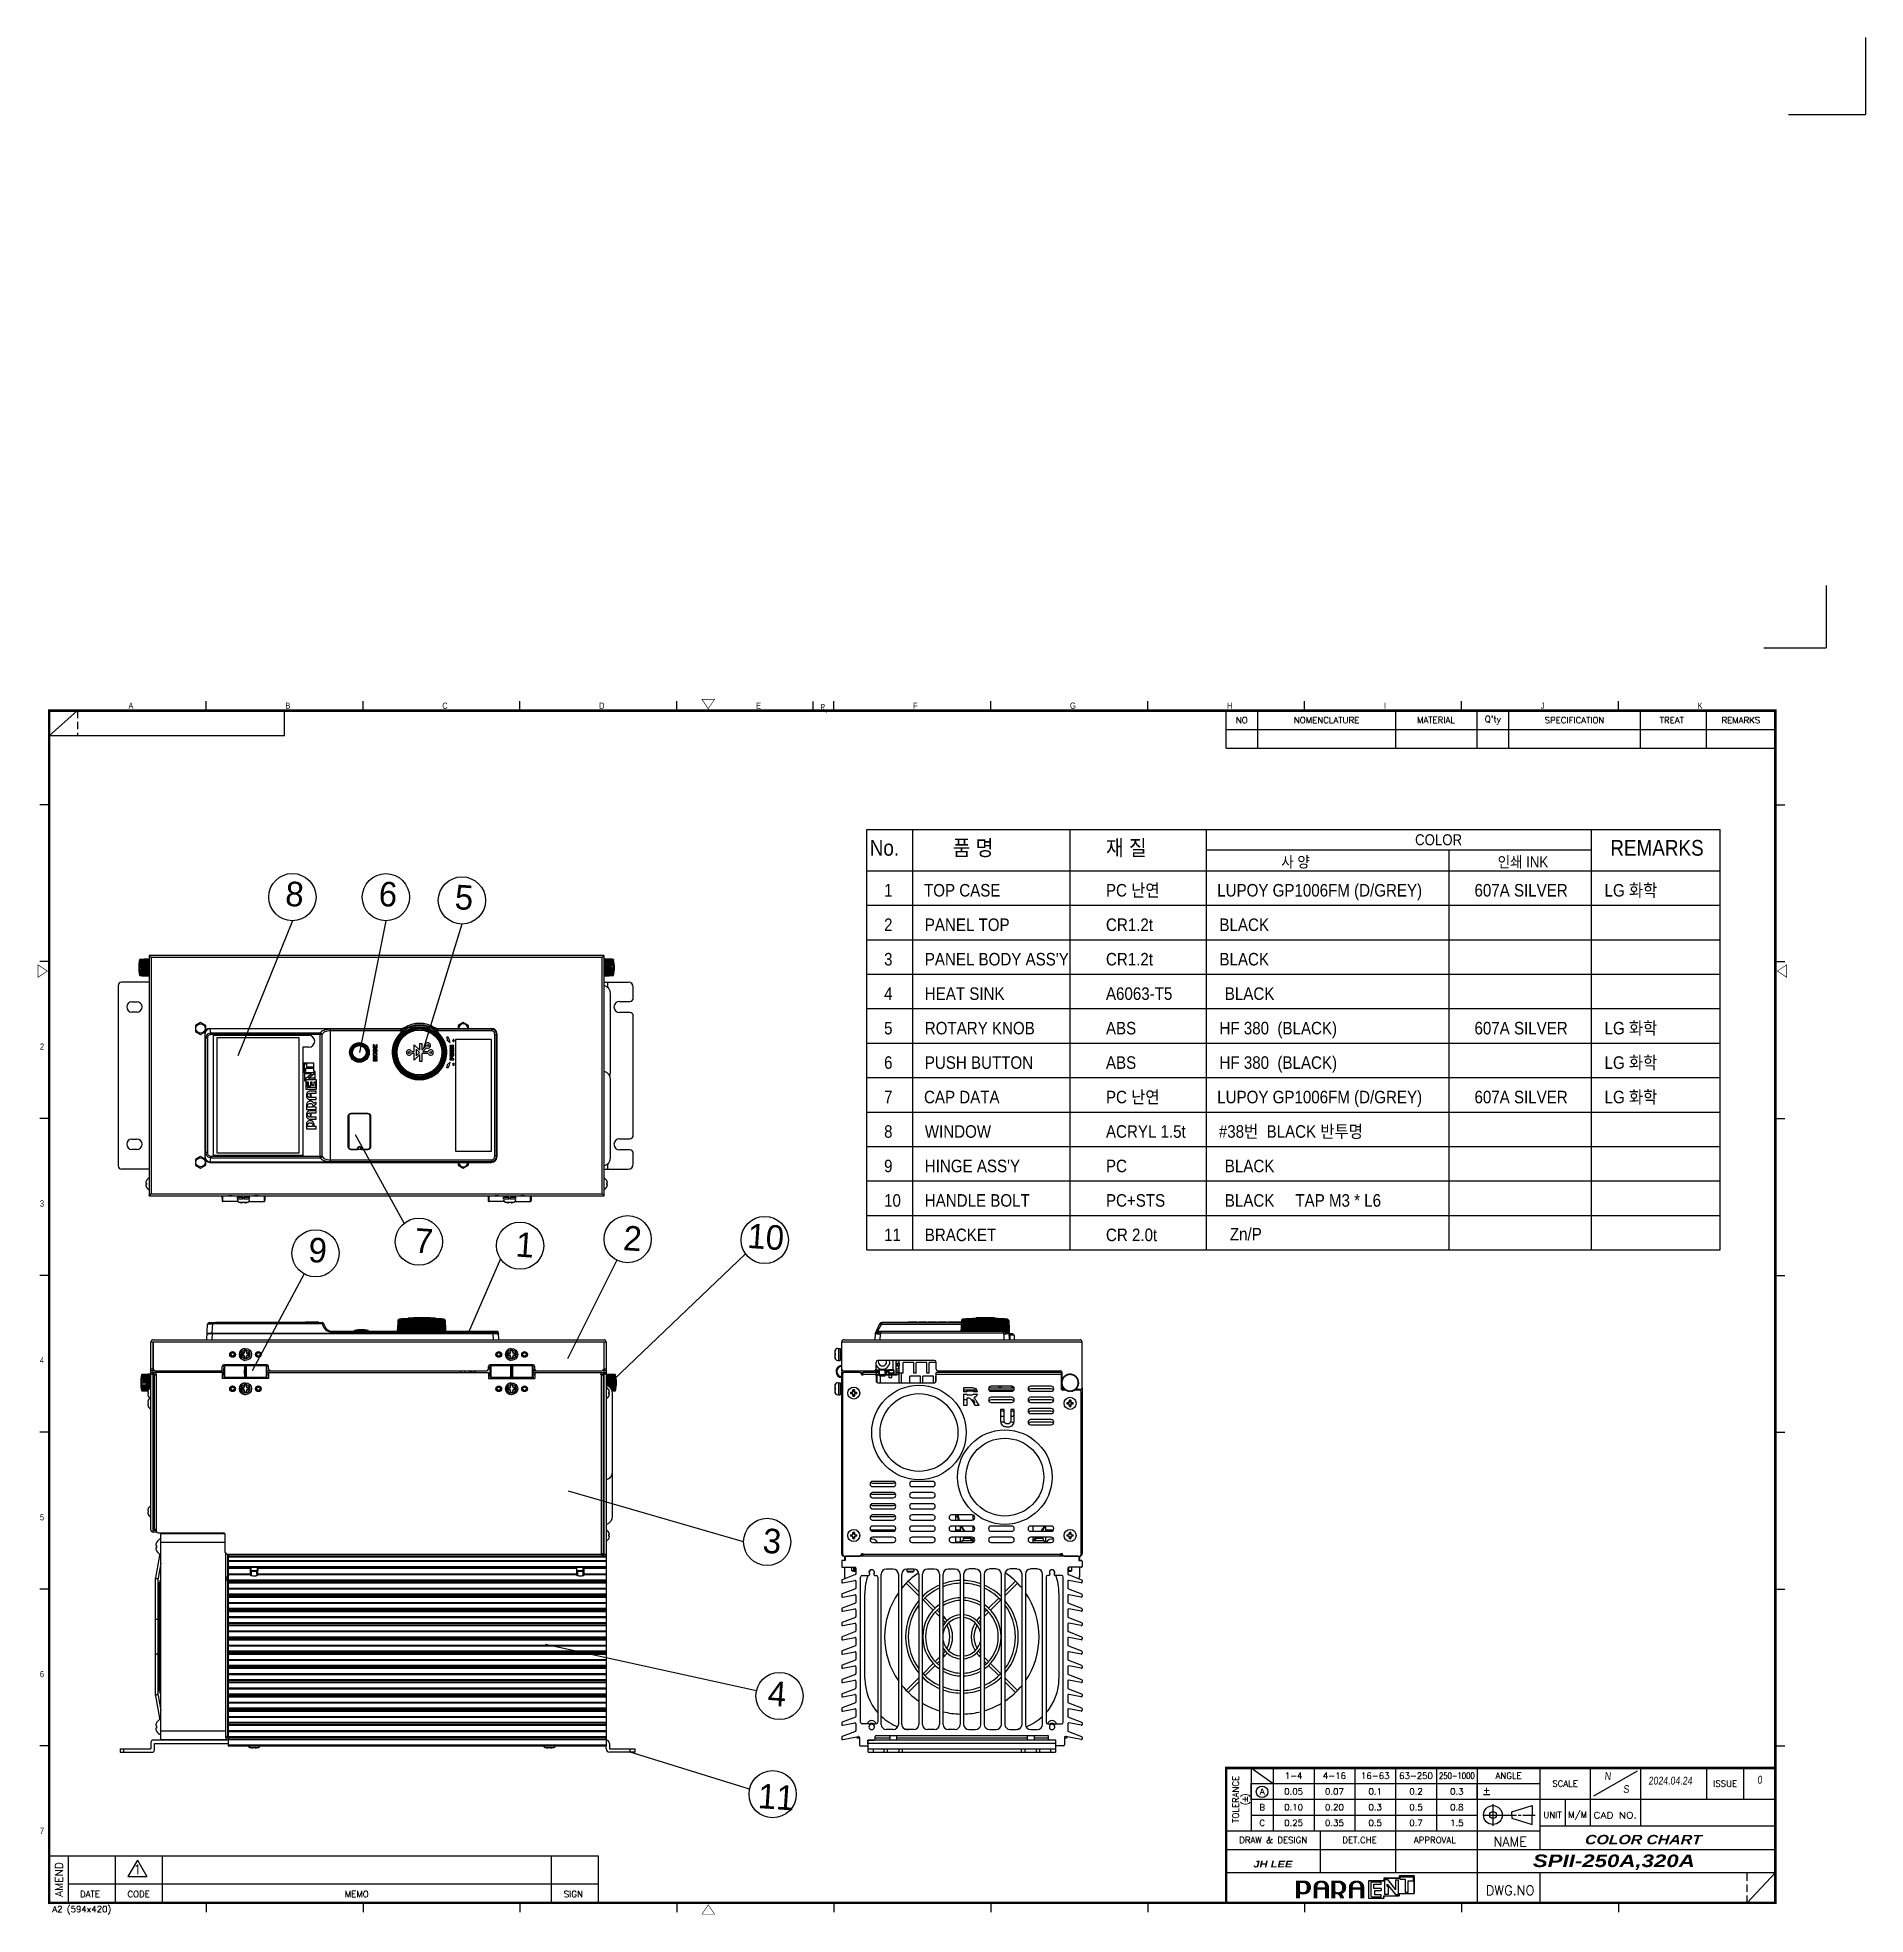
# Model space of a CAD drawing. Extents: x -425 to 6552, y -3049 to 3105.
# Drawn here: x 350 to 933, y -1937 to -1339 of the extents above; entities that cross this region are included whole.
import ezdxf
from ezdxf.enums import TextEntityAlignment as Align

# ---------------------------------------------------------------- set-up
doc = ezdxf.new("R2010")
doc.units = 0
doc.linetypes.add('HIDDEN', pattern=[3.525, 2.35, -1.175])
doc.layers.get('0').update_dxf_attribs({"linetype": 'CONTINUOUS'})
doc.layers.add('DIM', color=1, linetype='CONTINUOUS')
doc.styles.add('A', font='GOTHIC.TTF')
doc.styles.add('N', font='arialbi.ttf', dxfattribs={"width": 0.8, "oblique": 5})
doc.styles.add('OMI-1', font='arial.ttf', dxfattribs={"oblique": 1})
doc.styles.add('SIM', font='simplex')
doc.styles.get("Standard").update_dxf_attribs({"font": 'gulim.ttc', "width": 0.8, "height": 2})
doc.styles.add('TEXTSTYLE_3', font='GOTHIC.TTF')

msp = doc.modelspace()

# ---------------------------------------------------------------- texts
at = {"width": 0.85}
for s, p in [('A', (379.14, -1552.81)), ('B', (429.14, -1552.81)), ('C', (479.14, -1552.81)), ('D', (529.14, -1552.81)), ('E', (579.14, -1552.81)), ('F', (629.14, -1552.81)), ('G', (679.14, -1552.81)), ('H', (729.14, -1552.81)), ('I', (779.14, -1552.81)), ('J', (829.14, -1552.81)), ('K', (879.14, -1552.81)), ('2', (350.95, -1661.47)), ('3', (350.95, -1711.47)), ('4', (350.95, -1761.47)), ('5', (350.95, -1811.47)), ('6', (350.95, -1861.47)), ('7', (350.95, -1911.47))]:
    msp.add_text(s, height=2, dxfattribs=at).set_placement(p)
at = {"oblique": 5, "width": 0.8}
msp.add_text("`a'", height=2.5, rotation=180, dxfattribs=at).set_placement((601.99, -1551.31))
at = {"style": 'SIM'}
for s, height, p in [('NO', 2, (733.89, -1556.42)), ('NOMENCLATURE', 2, (760.89, -1556.42)), ("Q'ty", 2, (813.89, -1556.42)), ('SPECIFICATION', 2, (839.89, -1556.42)), ('TREAT', 2, (870.89, -1556.42)), ('REMARKS', 2, (892.89, -1556.42)), ('1-4', 2, (750.39, -1892.89)), ('4-16', 2, (763.39, -1892.89)), ('16-63', 2, (776.39, -1892.89)), ('63-250', 2, (789.39, -1892.89)), ('ANGLE', 2, (818.89, -1892.89)), ('SCALE', 2, (836.89, -1895.39)), ('ISSUE', 2, (887.89, -1895.39)), ('A', 2, (740.39, -1897.89)), ('B', 2, (740.39, -1902.89)), ('0.05', 2, (750.39, -1897.89)), ('0.10', 2, (750.39, -1902.89)), ('0.07', 2, (763.39, -1897.89)), ('0.20', 2, (763.39, -1902.89)), ('0.1', 2, (776.39, -1897.89)), ('0.3', 2, (776.39, -1902.89)), ('0.2', 2, (789.39, -1897.89)), ('0.5', 2, (789.39, -1902.89)), ('0.3', 2, (802.39, -1897.89)), ('0.8', 2, (802.39, -1902.89)), ('C', 2, (740.39, -1907.89)), ('0.25', 2, (750.39, -1907.89)), ('0.35', 2, (763.39, -1907.89)), ('0.5', 2, (776.39, -1907.89)), ('0.7', 2, (789.39, -1907.89)), ('1.5', 2, (802.39, -1907.89)), ('UNIT', 2, (832.89, -1905.39)), ('M/M', 2, (840.89, -1905.39)), ('DRAW & DESIGN', 2, (743.89, -1913.39)), ('DET.CHE', 2, (771.39, -1913.39)), ('APPROVAL', 2, (795.39, -1913.39)), ('NAME', 3, (819.39, -1913.89)), ('1', 3, (381.99, -1922.78)), ('DATE', 2, (366.89, -1930.6)), ('CODE', 2, (382.39, -1930.6)), ('MEMO', 2, (451.89, -1930.6)), ('SIGN', 2, (520.89, -1930.6)), ('DWG.NO', 3, (819.39, -1929.39))]:
    msp.add_text(s, height=height, dxfattribs=at).set_placement(p, align=Align.MIDDLE)
for s, p in [('MATERIAL', (795.74, -1557.36)), ('+', (811.89, -1898.39))]:
    msp.add_text(s, height=2, dxfattribs=at).set_placement(p, align=Align.CENTER)
for s, height, style, width, p in [('No.', 5, 'A', 0.9, (615.33, -1599.62)), ('품 명', 5, 'A', 0.9, (641.78, -1599.62)), ('재 질', 5, 'A', 0.9, (690.6, -1599.62)), ('COLOR', 3.5, 'A', 0.9, (789.09, -1596.29)), ('REMARKS', 5, 'A', 0.9, (851.29, -1599.62)), ('사 양', 3.5, 'A', 0.9, (746.46, -1603.36)), ('인쇄 INK', 3.5, 'A', 0.9, (815.41, -1603.36)), ('1', 4, 'A', 0.9, (619.91, -1612.64)), ('TOP CASE', 4, 'A', 0.9, (632.63, -1612.64)), ('PC 난연', 4, 'A', 0.9, (690.6, -1612.64)), ('LUPOY GP1006FM (D/GREY)', 4, 'A', 0.9, (726.05, -1612.64)), ('607A SILVER', 4, 'A', 0.9, (808.02, -1612.64)), ('LG 화학', 4, 'A', 0.9, (849.47, -1612.64)), ('2', 4, 'A', 0.9, (619.91, -1623.63)), ('PANEL TOP', 4, 'A', 0.9, (632.88, -1623.63)), ('CR1.2t', 4, 'A', 0.9, (690.6, -1623.63)), ('   BLACK', 4, 'A', 0.9, (722.75, -1623.63)), ('3', 4, 'A', 0.9, (619.91, -1634.61)), ("PANEL BODY ASS'Y", 4, 'A', 0.9, (632.88, -1634.61)), ('CR1.2t', 4, 'A', 0.9, (690.6, -1634.61)), ('   BLACK', 4, 'A', 0.9, (722.75, -1634.61)), ('4', 4, 'A', 0.9, (619.91, -1645.59)), ('HEAT SINK', 4, 'A', 0.9, (632.88, -1645.59)), ('A6063-T5', 4, 'A', 0.9, (690.6, -1645.59)), ('  BLACK', 4, 'A', 0.9, (725.8, -1645.59)), ('5', 4, 'A', 0.9, (619.91, -1656.58)), ('ROTARY KNOB', 4, 'A', 0.9, (632.88, -1656.58)), ('ABS', 4, 'A', 0.9, (690.6, -1656.58)), ('   HF 380  (BLACK)', 4, 'A', 0.9, (722.76, -1656.58)), ('607A SILVER', 4, 'A', 0.9, (808.02, -1656.58)), ('LG 화학', 4, 'A', 0.9, (849.47, -1656.58)), ('LG 화학', 4, 'A', 0.9, (849.47, -1667.56)), ('6', 4, 'A', 0.9, (619.91, -1667.56)), ('PUSH BUTTON', 4, 'A', 0.9, (632.88, -1667.56)), ('ABS', 4, 'A', 0.9, (690.6, -1667.56)), ('   HF 380  (BLACK)', 4, 'A', 0.9, (722.76, -1667.56)), ('7', 4, 'A', 0.9, (619.91, -1678.55)), ('CAP DATA', 4, 'A', 0.9, (632.63, -1678.55)), ('PC 난연', 4, 'A', 0.9, (690.6, -1678.55)), ('LUPOY GP1006FM (D/GREY)', 4, 'A', 0.9, (726.05, -1678.55)), ('607A SILVER', 4, 'A', 0.9, (808.02, -1678.55)), ('LG 화학', 4, 'A', 0.9, (849.47, -1678.55)), ('8', 4, 'A', 0.9, (619.91, -1689.53)), ('WINDOW', 4, 'A', 0.9, (632.88, -1689.53)), ('ACRYL 1.5t', 4, 'A', 0.9, (690.6, -1689.53)), ('#38번  BLACK 반투명', 4, 'A', 0.9, (726.56, -1689.53)), ('9', 4, 'A', 0.9, (619.91, -1700.51)), ("HINGE ASS'Y", 4, 'A', 0.9, (632.88, -1700.51)), ('PC', 4, 'A', 0.9, (690.6, -1700.51)), ('  BLACK', 4, 'A', 0.9, (725.8, -1700.51)), ('10', 4, 'A', 0.9, (619.91, -1711.5)), ('HANDLE BOLT', 4, 'A', 0.9, (632.88, -1711.5)), ('PC+STS', 4, 'A', 0.9, (690.6, -1711.5)), ('  BLACK     TAP M3 * L6', 4, 'A', 0.9, (725.8, -1711.5)), ('11', 4, 'A', 0.9, (619.91, -1722.48)), ('BRACKET', 4, 'A', 0.9, (632.88, -1722.48)), ('CR 2.0t', 4, 'A', 0.9, (690.6, -1722.48)), ('Zn/P', 4, 'A', 0.9, (730.08, -1722.24)), ('JH LEE', 2.121, 'N', 1.2, (737.55, -1922.11))]:
    msp.add_text(s, height=height, dxfattribs=dict(style=style, width=width)).set_placement(p)
for s, height, p in [('TOLERANCE', 2, (732.89, -1900.39)), ('( )', 2, (735.89, -1900.39)), ('-', 2, (736.52, -1900.36)), ('AMEND', 2.5, (358.25, -1925.94))]:
    msp.add_text(s, height=height, rotation=90, dxfattribs=at).set_placement(p, align=Align.CENTER)
at = {"style": 'SIM', "width": 0.8}
msp.add_text('250-1000', height=2, dxfattribs=at).set_placement((802.39, -1892.89), align=Align.MIDDLE)
at = {"oblique": 5}
for s, height, style, width, p in [('N', 2.5, 'OMI-1', 0.8, (849.44, -1894.2)), ('S', 2.5, 'OMI-1', 0.8, (855.39, -1898.37)), ('COLOR CHART', 3, 'N', 1.2, (843.17, -1914.72))]:
    msp.add_text(s, height=height, dxfattribs=dict(at, style=style, width=width)).set_placement(p)
at = {"style": 'OMI-1', "oblique": 5, "width": 0.8}
for s, p in [('2024.04.24', (870.4, -1895.69)), ('0', (898.89, -1895.39))]:
    msp.add_text(s, height=2.5, dxfattribs=at).set_placement(p, align=Align.CENTER)
at = {"style": 'SIM'}
msp.add_text('+', height=2, rotation=90, dxfattribs=at).set_placement((734.79, -1900.36), align=Align.MIDDLE)
for s, height, style, width, p, p2 in [('CAD NO.', 2, 'SIM', 1.123032, (845.98, -1906.45), (859.78, -1906.45)), ('SPII-250A,320A', 4, 'N', 1.267671, (826.62, -1921.98), (878.2, -1921.98))]:
    msp.add_text(s, height=height, dxfattribs=dict(style=style, width=width)).set_placement(p, p2, align=Align.FIT)
msp.add_text('A2 (594x420)', height=2, dxfattribs=at).set_placement((354.89, -1936.39))
at = {"layer": 'DIM', "color": 1, "linetype": 'CONTINUOUS', "attachment_point": 1, "rotation": 356.03574, "style": 'TEXTSTYLE_3'}
for s, insert, char_height, width in [('8', (429.47, -1607.74), 7.83, 15.7395), ('6', (459.24, -1607.77), 7.83, 15.7395), ('5', (483.47, -1608.8), 7.83, 15.7395), ('9', (436.83, -1721.26), 7.83, 15.7395), ('7', (470.63, -1718.28), 7.83, 17.7469), ('1', (502.88, -1719.54), 7.83, 17.7469), ('2', (537.14, -1717.49), 7.83, 17.7469), ('10', (576.69, -1716.8), 7.826, 15.7395), ('3', (581.59, -1813.97), 7.83, 17.7469), ('4', (583.18, -1862.64), 7.83, 17.7469), ('11', (580.05, -1895.34), 7.826, 17.7469)]:
    msp.add_mtext(s, dxfattribs=dict(at, insert=insert, char_height=char_height, width=width))

# ---------------------------------------------------------------- blocks, each defined once
blk = doc.blocks.new('L1')
at = {"const_width": 0.3}
blk.add_lwpolyline([(0, 10), (0, 5), (72, 5), (72, 10), (0, 10)], dxfattribs=at)
blk.add_circle((3.44, 7.38), 1.84)

# ---------------------------------------------------------------- hatches: boundary and pattern name
h = msp.add_hatch(color=256)
edge = h.paths.add_edge_path()
edge.add_spline(control_points=[(754.32, -1929.59), (754.11, -1929.83), (753.79, -1929.99), (753.31, -1929.99), (753.2, -1929.99), (753.03, -1929.97), (752.83, -1929.93), (752.62, -1929.88), (752.51, -1929.77), (752.46, -1929.72), (752.46, -1929.65), (752.46, -1927.2), (752.46, -1927.05), (752.59, -1927.05), (753.37, -1927.05), (753.37, -1927.05), (753.81, -1927.05), (754.1, -1927.17), (754.31, -1927.42), (754.54, -1927.67), (754.6, -1928.09), (754.6, -1928.46), (754.6, -1928.84), (754.53, -1929.35), (754.32, -1929.59)], knot_values=[0, 0, 0, 0, 1, 1, 1, 2, 2, 2, 3, 3, 3, 4, 4, 4, 5, 5, 5, 6, 6, 6, 7, 7, 7, 8, 8, 8, 8], degree=3, periodic=0)
edge = h.paths.add_edge_path(flags=16)
edge.add_spline(control_points=[(753.41, -1926.29), (753.41, -1926.29), (751.33, -1926.29), (751.33, -1926.29), (751.33, -1926.29), (751.13, -1926.29), (751.13, -1926.29), (751.13, -1926.29), (751.13, -1931.94), (751.13, -1931.94), (751.13, -1931.94), (752.46, -1931.94), (752.46, -1931.94), (752.46, -1931.94), (752.46, -1930.76), (752.46, -1930.58), (752.59, -1930.62), (752.76, -1930.71), (753.36, -1930.73), (754, -1930.75), (754.93, -1930.54), (755.33, -1930.04), (755.73, -1929.56), (755.93, -1929.03), (755.93, -1928.47), (755.93, -1927.81), (755.7, -1927.25), (755.26, -1926.8), (754.81, -1926.36), (754.19, -1926.29), (753.41, -1926.29)], knot_values=[0, 0, 0, 0, 1, 1, 1, 2, 2, 2, 3, 3, 3, 4, 4, 4, 5, 5, 5, 6, 6, 6, 7, 7, 7, 8, 8, 8, 9, 9, 9, 10, 10, 10, 10], degree=3, periodic=0)
h = msp.add_hatch(color=256)
edge = h.paths.add_edge_path()
edge.add_spline(control_points=[(760.4, -1928.43), (760.26, -1928.43), (758, -1928.43), (757.99, -1928.43), (757.99, -1928.43), (757.99, -1928.41), (757.99, -1928.41), (757.99, -1928.1), (758.08, -1927.56), (758.27, -1927.34), (758.44, -1927.14), (758.77, -1926.97), (759.18, -1926.97), (759.59, -1926.97), (759.88, -1927.1), (760.09, -1927.3), (760.29, -1927.51), (760.4, -1928.1), (760.4, -1928.41), (760.4, -1928.41), (760.4, -1928.42), (760.4, -1928.43)], knot_values=[0, 0, 0, 0, 1, 1, 1, 2, 2, 2, 3, 3, 3, 4, 4, 4, 5, 5, 5, 6, 6, 6, 7, 7, 7, 7], degree=3, periodic=0)
edge = h.paths.add_edge_path(flags=16)
edge.add_spline(control_points=[(759.18, -1926.29), (758.28, -1926.29), (757.71, -1926.52), (757.33, -1926.97), (756.95, -1927.42), (756.76, -1927.8), (756.76, -1928.33), (756.76, -1928.33), (756.76, -1931.94), (756.76, -1931.94), (756.76, -1931.94), (757.99, -1931.94), (757.99, -1931.94), (757.99, -1931.94), (757.99, -1930.25), (757.99, -1929.15), (758, -1929.15), (760.26, -1929.15), (760.4, -1929.15), (760.4, -1929.29), (760.4, -1931.94), (760.4, -1931.94), (760.4, -1931.94), (761.64, -1931.94), (761.64, -1931.94), (761.64, -1931.94), (761.64, -1928.33), (761.64, -1928.33), (761.64, -1927.8), (761.45, -1927.42), (761.07, -1926.97), (760.69, -1926.52), (760.08, -1926.29), (759.18, -1926.29)], knot_values=[0, 0, 0, 0, 1, 1, 1, 2, 2, 2, 3, 3, 3, 4, 4, 4, 5, 5, 5, 6, 6, 6, 7, 7, 7, 8, 8, 8, 9, 9, 9, 10, 10, 10, 11, 11, 11, 11], degree=3, periodic=0)
h = msp.add_hatch(color=256)
edge = h.paths.add_edge_path()
edge.add_spline(control_points=[(765.51, -1929.64), (765.25, -1929.88), (764.94, -1930), (764.5, -1930), (764.38, -1930), (764.22, -1929.99), (764.07, -1929.93), (763.94, -1929.89), (763.67, -1929.74), (763.63, -1929.71), (763.63, -1929.63), (763.63, -1927.16), (763.63, -1927.01), (763.77, -1927.01), (764.62, -1927.01), (764.62, -1927.01), (765.01, -1927.01), (765.24, -1927.21), (765.49, -1927.47), (765.73, -1927.72), (765.85, -1928.14), (765.85, -1928.49), (765.85, -1928.87), (765.77, -1929.41), (765.51, -1929.64)], knot_values=[0, 0, 0, 0, 1, 1, 1, 2, 2, 2, 3, 3, 3, 4, 4, 4, 5, 5, 5, 6, 6, 6, 7, 7, 7, 8, 8, 8, 8], degree=3, periodic=0)
edge = h.paths.add_edge_path(flags=16)
edge.add_spline(control_points=[(764.66, -1926.29), (764.66, -1926.29), (762.58, -1926.29), (762.58, -1926.29), (762.58, -1926.29), (762.38, -1926.29), (762.38, -1926.29), (762.38, -1926.29), (762.38, -1931.94), (762.38, -1931.94), (762.38, -1931.94), (763.63, -1931.94), (763.63, -1931.94), (763.63, -1931.94), (763.63, -1930.71), (763.63, -1930.53), (763.77, -1930.57), (763.9, -1930.61), (764.02, -1930.63), (764.03, -1930.63), (764.41, -1930.68), (764.51, -1930.69), (764.72, -1930.84), (764.88, -1931.12), (765.01, -1931.3), (765.14, -1931.5), (765.29, -1931.94), (765.29, -1931.94), (765.29, -1931.94), (766.48, -1931.94), (766.48, -1931.94), (766.48, -1931.94), (766.32, -1931.28), (766.16, -1931.02), (766.06, -1930.86), (765.91, -1930.7), (765.74, -1930.54), (766.1, -1930.39), (766.45, -1930.16), (766.69, -1929.87), (767.02, -1929.49), (767.14, -1929.03), (767.14, -1928.5), (767.14, -1927.78), (766.95, -1927.36), (766.49, -1926.93), (766.03, -1926.51), (765.42, -1926.29), (764.66, -1926.29)], knot_values=[0, 0, 0, 0, 1, 1, 1, 2, 2, 2, 3, 3, 3, 4, 4, 4, 5, 5, 5, 6, 6, 6, 7, 7, 7, 8, 8, 8, 9, 9, 9, 10, 10, 10, 11, 11, 11, 12, 12, 12, 13, 13, 13, 14, 14, 14, 15, 15, 15, 16, 16, 16, 16], degree=3, periodic=0)
h = msp.add_hatch(color=256)
edge = h.paths.add_edge_path()
edge.add_spline(control_points=[(771.65, -1928.43), (771.51, -1928.43), (769.25, -1928.43), (769.24, -1928.43), (769.24, -1928.43), (769.24, -1928.41), (769.24, -1928.41), (769.24, -1928.1), (769.33, -1927.56), (769.52, -1927.34), (769.69, -1927.14), (770.02, -1926.97), (770.43, -1926.97), (770.84, -1926.97), (771.13, -1927.1), (771.34, -1927.3), (771.54, -1927.51), (771.65, -1928.1), (771.65, -1928.41), (771.65, -1928.41), (771.65, -1928.42), (771.65, -1928.43)], knot_values=[0, 0, 0, 0, 1, 1, 1, 2, 2, 2, 3, 3, 3, 4, 4, 4, 5, 5, 5, 6, 6, 6, 7, 7, 7, 7], degree=3, periodic=0)
edge = h.paths.add_edge_path(flags=16)
edge.add_spline(control_points=[(770.43, -1926.29), (769.53, -1926.29), (768.96, -1926.52), (768.58, -1926.97), (768.2, -1927.42), (768.01, -1927.8), (768.01, -1928.33), (768.01, -1928.33), (768.01, -1931.94), (768.01, -1931.94), (768.01, -1931.94), (769.24, -1931.94), (769.24, -1931.94), (769.24, -1931.94), (769.24, -1930.25), (769.24, -1929.15), (769.25, -1929.15), (771.51, -1929.15), (771.65, -1929.15), (771.65, -1929.29), (771.65, -1931.94), (771.65, -1931.94), (771.65, -1931.94), (772.89, -1931.94), (772.89, -1931.94), (772.89, -1931.94), (772.89, -1928.33), (772.89, -1928.33), (772.89, -1927.8), (772.7, -1927.42), (772.32, -1926.97), (771.94, -1926.52), (771.33, -1926.29), (770.43, -1926.29)], knot_values=[0, 0, 0, 0, 1, 1, 1, 2, 2, 2, 3, 3, 3, 4, 4, 4, 5, 5, 5, 6, 6, 6, 7, 7, 7, 8, 8, 8, 9, 9, 9, 10, 10, 10, 11, 11, 11, 11], degree=3, periodic=0)

# ---------------------------------------------------------------- linework, layer by layer
for p, q in [((932.59, -1338.85), (932.59, -1363.39)), ((908.05, -1363.39), (932.59, -1363.39)), ((920.05, -1513.51), (920.05, -1533.39)), ((900.17, -1533.39), (920.05, -1533.39)), ((353.89, -1561.39), (362.89, -1553.39)), ((403.89, -1553.39), (403.89, -1550.39)), ((428.89, -1561.39), (428.89, -1553.39)), ((453.89, -1553.39), (453.89, -1550.39)), ((503.89, -1553.39), (503.89, -1550.39)), ((553.89, -1553.39), (553.89, -1550.39)), ((597.16, -1550.46), (597.16, -1552.21)), ((597.16, -1552.21), (597.16, -1553.71)), ((603.89, -1553.39), (603.89, -1550.39)), ((653.89, -1553.39), (653.89, -1550.39)), ((703.89, -1553.39), (703.89, -1550.39)), ((728.89, -1565.39), (728.89, -1553.39)), ((738.89, -1553.39), (738.89, -1565.39)), ((753.89, -1553.39), (753.89, -1550.39)), ((782.89, -1553.39), (782.89, -1565.39)), ((803.89, -1553.39), (803.89, -1550.39)), ((808.89, -1565.39), (808.89, -1553.39)), ((818.89, -1553.39), (818.89, -1565.39)), ((853.89, -1553.39), (853.89, -1550.39)), ((860.89, -1565.39), (860.89, -1553.39)), ((881.89, -1565.39), (881.89, -1553.39)), ((428.89, -1561.39), (353.89, -1561.39)), ((728.89, -1559.39), (903.89, -1559.39)), ((728.89, -1565.39), (903.89, -1565.39)), ((353.89, -1583.39), (350.89, -1583.39)), ((903.89, -1583.39), (906.89, -1583.39)), ((614.46, -1725.26), (614.46, -1591.31)), ((614.46, -1591.31), (886.34, -1591.31)), ((629.11, -1725.26), (629.11, -1591.31)), ((679.15, -1725.26), (679.15, -1591.31)), ((722.68, -1725.26), (722.68, -1591.31)), ((845.25, -1725.26), (845.25, -1591.31)), ((886.34, -1725.26), (886.34, -1591.31)), ((722.68, -1597.72), (845.25, -1597.72)), ((799.97, -1725.26), (799.97, -1597.72)), ((614.46, -1604.43), (886.34, -1604.43)), ((614.46, -1615.42), (886.34, -1615.42)), ((614.46, -1626.4), (886.34, -1626.4)), ((353.89, -1633.39), (350.89, -1633.39)), ((614.46, -1637.38), (886.34, -1637.38)), ((903.89, -1633.39), (906.89, -1633.39)), ((614.46, -1648.37), (886.34, -1648.37)), ((614.46, -1659.35), (886.34, -1659.35)), ((614.46, -1670.34), (886.34, -1670.34)), ((353.89, -1683.39), (350.89, -1683.39)), ((614.46, -1681.32), (886.34, -1681.32)), ((903.89, -1683.39), (906.89, -1683.39)), ((614.46, -1692.3), (886.34, -1692.3)), ((614.46, -1703.29), (886.34, -1703.29)), ((614.46, -1714.27), (886.34, -1714.27)), ((614.46, -1725.26), (886.34, -1725.26)), ((353.89, -1733.39), (350.89, -1733.39)), ((903.89, -1733.39), (906.89, -1733.39)), ((353.89, -1783.39), (350.89, -1783.39)), ((903.89, -1783.39), (906.89, -1783.39)), ((353.89, -1833.39), (350.89, -1833.39)), ((903.89, -1833.39), (906.89, -1833.39)), ((353.89, -1883.39), (350.89, -1883.39)), ((903.89, -1883.39), (906.89, -1883.39)), ((736.89, -1890.39), (743.89, -1895.39)), ((736.89, -1890.39), (736.89, -1910.39)), ((743.89, -1890.39), (743.89, -1910.39)), ((756.89, -1890.39), (756.89, -1910.39)), ((769.89, -1890.39), (769.89, -1910.39)), ((782.89, -1890.39), (782.89, -1923.67)), ((795.89, -1890.39), (795.89, -1910.39)), ((808.89, -1890.39), (808.89, -1933.39)), ((828.89, -1890.39), (828.89, -1916.39)), ((844.89, -1890.39), (844.89, -1908.83)), ((860.89, -1890.39), (860.89, -1908.83)), ((881.89, -1890.39), (881.89, -1900.39)), ((893.89, -1900.39), (893.89, -1890.39)), ((736.89, -1895.39), (828.89, -1895.39)), ((859.89, -1891.39), (845.89, -1899.39)), ((736.89, -1900.39), (903.89, -1900.39)), ((810.89, -1898.89), (812.89, -1898.89)), ((813.89, -1901.89), (813.89, -1908.89)), ((819.89, -1904.39), (826.39, -1902.39)), ((826.39, -1902.39), (826.39, -1905.39)), ((836.89, -1900.39), (836.89, -1908.83)), ((736.89, -1905.39), (808.89, -1905.39)), ((810.89, -1905.39), (821.39, -1905.39)), ((819.89, -1905.39), (819.89, -1904.39)), ((819.89, -1905.39), (819.89, -1906.39)), ((819.89, -1906.39), (826.39, -1908.39)), ((821.89, -1905.39), (822.89, -1905.39)), ((823.39, -1905.39), (827.39, -1905.39)), ((826.39, -1908.39), (826.39, -1905.39)), ((728.89, -1910.39), (828.89, -1910.39)), ((758.89, -1910.39), (758.89, -1923.67)), ((828.89, -1908.83), (903.89, -1908.83)), ((353.89, -1918.39), (528.89, -1918.39)), ((359.89, -1918.39), (359.89, -1933.39)), ((374.89, -1918.39), (374.89, -1933.39)), ((381.99, -1919.78), (378.99, -1925.03)), ((381.99, -1919.78), (384.99, -1925.03)), ((389.89, -1918.39), (389.89, -1933.39)), ((513.89, -1933.39), (513.89, -1918.39)), ((528.89, -1933.39), (528.89, -1918.39)), ((728.89, -1916.39), (808.89, -1916.39)), ((808.89, -1916.39), (903.89, -1916.39)), ((378.99, -1925.03), (384.99, -1925.03)), ((728.89, -1923.67), (903.89, -1923.67)), ((779.09, -1926.32), (774.22, -1926.32)), ((774.22, -1926.32), (774.22, -1931.94)), ((783.97, -1925.57), (779.09, -1925.57)), ((779.09, -1925.57), (779.09, -1926.32)), ((779.77, -1925.94), (780.35, -1925.94)), ((780.35, -1925.94), (782.84, -1929.24)), ((782.83, -1926.01), (783.68, -1926.01)), ((782.83, -1926.01), (782.84, -1929.24)), ((783.68, -1926.01), (783.68, -1930.74)), ((788.84, -1924.82), (783.97, -1924.82)), ((783.97, -1924.82), (783.97, -1925.57)), ((784.27, -1925.24), (784.26, -1925.83)), ((784.26, -1925.83), (785.9, -1925.84)), ((788.55, -1925.24), (784.27, -1925.24)), ((785.9, -1925.84), (785.91, -1930.02)), ((788.55, -1926.39), (788.55, -1925.24)), ((788.84, -1930.44), (788.84, -1924.82)), ((828.89, -1923.67), (828.89, -1933.39)), ((894.89, -1933.39), (903.89, -1923.67)), ((528.89, -1927.39), (359.89, -1927.39)), ((774.22, -1931.94), (779.09, -1931.94)), ((774.97, -1927.19), (774.98, -1931.07)), ((778.33, -1926.79), (775.37, -1926.79)), ((775.38, -1931.47), (778.33, -1931.47)), ((775.92, -1928.84), (775.92, -1927.38)), ((775.92, -1927.38), (778.33, -1927.38)), ((778.33, -1928.84), (775.92, -1928.84)), ((776.32, -1930.88), (776.32, -1929.43)), ((776.32, -1929.43), (778.33, -1929.43)), ((778.33, -1930.88), (776.32, -1930.88)), ((778.33, -1927.38), (778.33, -1926.79)), ((778.33, -1928.84), (778.33, -1929.43)), ((778.33, -1931.47), (778.33, -1930.88)), ((779.09, -1931.94), (779.09, -1931.19)), ((779.09, -1931.19), (783.97, -1931.19)), ((779.37, -1926.34), (779.37, -1930.74)), ((780.55, -1930.74), (779.37, -1930.74)), ((780.23, -1927.43), (782.82, -1930.75)), ((780.23, -1928.04), (780.23, -1927.43)), ((780.23, -1928.04), (780.54, -1928.41)), ((780.54, -1928.41), (780.55, -1930.74)), ((782.82, -1930.75), (783.68, -1930.74)), ((783.97, -1931.19), (783.97, -1930.44)), ((783.97, -1930.44), (788.84, -1930.44)), ((785.91, -1930.02), (786.89, -1930.02)), ((786.89, -1930.02), (786.9, -1926.39)), ((786.9, -1926.39), (788.55, -1926.39)), ((403.89, -1933.39), (403.89, -1936.39)), ((453.89, -1933.39), (453.89, -1936.39)), ((503.89, -1933.39), (503.89, -1936.39)), ((553.89, -1933.39), (553.89, -1936.39)), ((603.89, -1933.39), (603.89, -1936.39)), ((653.89, -1933.39), (653.89, -1936.39)), ((703.89, -1933.39), (703.89, -1936.39)), ((753.89, -1933.39), (753.89, -1936.39)), ((803.89, -1933.39), (803.89, -1936.39)), ((853.89, -1933.39), (853.89, -1936.39))]:
    msp.add_line(p, q)
at = {"linetype": 'HIDDEN'}
for p, q in [((362.89, -1553.39), (362.89, -1561.39)), ((894.89, -1933.39), (894.89, -1923.67))]:
    msp.add_line(p, q, dxfattribs=at)
at = {"color": 7, "linetype": 'CONTINUOUS'}
for p, q in [((382.77, -1633.1), (382.76, -1633.1)), ((382.77, -1632.66), (385.43, -1632.52)), ((382.77, -1632.68), (382.77, -1632.66)), ((382.77, -1632.81), (382.77, -1632.7)), ((382.77, -1633.05), (382.77, -1632.85)), ((382.77, -1633.38), (382.77, -1633.1)), ((385.43, -1632.52), (385.43, -1633.01)), ((385.43, -1632.66), (385.7, -1632.66)), ((385.43, -1632.67), (385.7, -1632.67)), ((385.43, -1632.71), (385.7, -1632.71)), ((385.43, -1632.79), (385.7, -1632.79)), ((385.43, -1632.87), (385.7, -1632.87)), ((385.43, -1633.01), (385.7, -1633.01)), ((385.43, -1633.02), (385.43, -1633.33)), ((385.43, -1633.13), (385.7, -1633.14)), ((385.7, -1631.42), (385.7, -1708.03)), ((385.7, -1631.42), (385.71, -1631.43)), ((385.7, -1631.42), (386.36, -1632.08)), ((530.7, -1631.42), (385.7, -1631.42)), ((385.71, -1631.43), (385.79, -1631.51)), ((385.79, -1631.51), (385.82, -1631.54)), ((386.36, -1632.08), (386.36, -1707.37)), ((530.05, -1632.08), (386.36, -1632.08)), ((530.7, -1631.42), (530.05, -1632.08)), ((530.05, -1707.37), (530.05, -1632.08)), ((530.62, -1631.51), (530.59, -1631.54)), ((530.7, -1631.43), (530.62, -1631.51)), ((530.7, -1631.42), (530.7, -1631.43)), ((530.7, -1708.03), (530.7, -1631.42)), ((530.98, -1632.66), (530.7, -1632.66)), ((530.98, -1632.67), (530.7, -1632.67)), ((530.98, -1632.72), (530.7, -1632.72)), ((530.98, -1632.78), (530.7, -1632.78)), ((530.98, -1632.9), (530.7, -1632.89)), ((530.98, -1633), (530.7, -1633)), ((530.98, -1633.17), (530.7, -1633.17)), ((530.98, -1633.17), (530.98, -1632.52)), ((533.64, -1632.66), (533.64, -1632.66)), ((533.64, -1632.66), (533.65, -1632.67)), ((533.64, -1632.67), (533.64, -1632.74)), ((533.64, -1632.76), (533.64, -1632.92)), ((533.64, -1632.97), (533.64, -1633.21)), ((382.77, -1637.85), (382.76, -1637.84)), ((382.77, -1633.79), (382.77, -1633.45)), ((382.77, -1634.27), (382.77, -1633.87)), ((382.77, -1634.79), (382.77, -1634.36)), ((382.77, -1635.33), (382.77, -1634.89)), ((382.77, -1635.87), (382.77, -1635.43)), ((382.77, -1636.38), (382.77, -1635.97)), ((382.77, -1636.84), (382.77, -1636.47)), ((382.77, -1637.23), (382.77, -1636.92)), ((382.77, -1637.23), (382.82, -1637.23)), ((382.77, -1637.54), (382.77, -1637.3)), ((382.77, -1637.75), (382.77, -1637.59)), ((382.77, -1637.84), (382.77, -1637.77)), ((382.77, -1637.85), (382.77, -1637.85)), ((385.43, -1633.33), (385.7, -1633.33)), ((385.43, -1633.39), (385.43, -1633.74)), ((385.43, -1633.49), (385.7, -1633.5)), ((385.43, -1633.74), (385.7, -1633.73)), ((385.43, -1633.85), (385.43, -1634.21)), ((385.43, -1633.93), (385.7, -1633.93)), ((385.43, -1634.21), (385.7, -1634.21)), ((385.43, -1634.37), (385.43, -1634.73)), ((385.43, -1634.42), (385.7, -1634.43)), ((385.43, -1634.73), (385.7, -1634.72)), ((385.43, -1634.93), (385.43, -1635.27)), ((385.43, -1634.95), (385.7, -1634.96)), ((385.43, -1635.27), (385.7, -1635.26)), ((385.43, -1635.49), (385.7, -1635.5)), ((385.43, -1635.5), (385.43, -1635.84)), ((385.43, -1635.81), (385.7, -1635.8)), ((385.43, -1636.03), (385.43, -1636.39)), ((385.43, -1636.03), (385.7, -1636.03)), ((385.43, -1636.32), (385.7, -1636.32)), ((385.43, -1636.52), (385.43, -1636.88)), ((385.43, -1636.52), (385.7, -1636.53)), ((385.43, -1636.79), (385.7, -1636.79)), ((385.43, -1636.97), (385.43, -1637.3)), ((385.43, -1636.97), (385.7, -1636.97)), ((385.43, -1637.19), (385.7, -1637.19)), ((385.43, -1637.34), (385.43, -1637.99)), ((385.43, -1637.34), (385.7, -1637.34)), ((385.43, -1637.51), (385.7, -1637.51)), ((385.43, -1637.61), (385.7, -1637.62)), ((385.43, -1637.73), (385.7, -1637.73)), ((385.43, -1637.79), (385.7, -1637.79)), ((385.43, -1637.84), (385.7, -1637.84)), ((385.43, -1637.85), (385.7, -1637.85)), ((530.98, -1633.32), (530.7, -1633.32)), ((530.98, -1633.54), (530.7, -1633.54)), ((530.98, -1633.72), (530.7, -1633.72)), ((530.98, -1633.99), (530.7, -1633.98)), ((530.98, -1634.19), (530.7, -1634.19)), ((530.98, -1634.48), (530.7, -1634.48)), ((530.98, -1634.7), (530.7, -1634.71)), ((530.98, -1635.02), (530.7, -1635.01)), ((530.98, -1635.24), (530.7, -1635.25)), ((530.98, -1635.56), (530.7, -1635.55)), ((530.98, -1635.78), (530.7, -1635.79)), ((530.98, -1636.09), (530.7, -1636.08)), ((530.98, -1636.3), (530.7, -1636.3)), ((530.98, -1636.58), (530.7, -1636.58)), ((530.98, -1636.77), (530.7, -1636.78)), ((530.98, -1637.02), (530.7, -1637.01)), ((530.98, -1637.18), (530.7, -1637.18)), ((530.98, -1637.38), (530.7, -1637.37)), ((530.98, -1637.5), (530.7, -1637.5)), ((530.98, -1637.64), (530.7, -1637.64)), ((530.98, -1637.72), (530.7, -1637.72)), ((530.98, -1637.8), (530.7, -1637.8)), ((530.98, -1637.84), (530.7, -1637.84)), ((530.98, -1637.85), (530.7, -1637.85)), ((530.98, -1633.54), (530.98, -1633.21)), ((530.98, -1633.99), (530.98, -1633.63)), ((530.98, -1634.48), (530.98, -1634.12)), ((530.98, -1635.01), (530.98, -1634.67)), ((530.98, -1635.58), (530.98, -1635.24)), ((530.98, -1636.14), (530.98, -1635.78)), ((530.98, -1636.66), (530.98, -1636.3)), ((530.98, -1637.12), (530.98, -1636.77)), ((530.98, -1637.49), (530.98, -1637.18)), ((530.98, -1637.99), (530.98, -1637.5)), ((533.64, -1637.85), (530.98, -1637.99)), ((533.64, -1633.28), (533.59, -1633.28)), ((533.64, -1633.28), (533.64, -1633.59)), ((533.64, -1633.67), (533.64, -1634.04)), ((533.64, -1634.13), (533.64, -1634.54)), ((533.64, -1634.64), (533.64, -1635.08)), ((533.64, -1635.18), (533.64, -1635.62)), ((533.64, -1635.72), (533.64, -1636.15)), ((533.64, -1636.24), (533.64, -1636.64)), ((533.64, -1636.72), (533.64, -1637.06)), ((533.64, -1637.13), (533.64, -1637.41)), ((533.64, -1637.41), (533.64, -1637.41)), ((533.64, -1637.46), (533.64, -1637.66)), ((533.64, -1637.7), (533.64, -1637.81)), ((533.64, -1637.83), (533.64, -1637.85)), ((375.86, -1641), (375.86, -1698.45)), ((385.7, -1639.91), (376.95, -1639.91)), ((530.7, -1639.91), (538.36, -1639.91)), ((531.8, -1639.91), (531.8, -1641.57)), ((532.76, -1668.45), (532.76, -1643.65)), ((540.01, -1644.97), (540.01, -1641.55)), ((380.23, -1646.2), (381.87, -1646.2)), ((381.87, -1649.48), (380.23, -1649.48)), ((535.63, -1646.06), (538.91, -1646.06)), ((538.91, -1649.62), (535.63, -1649.62)), ((540.01, -1688.74), (540.01, -1650.71)), ((402.12, -1652.78), (400.48, -1653.73)), ((400.48, -1653.73), (400.48, -1655.63)), ((400.48, -1655.63), (402.12, -1656.58)), ((403.76, -1653.73), (402.12, -1652.78)), ((402.12, -1656.58), (403.6, -1655.72)), ((403.49, -1656.32), (403.49, -1695.72)), ((403.49, -1656.32), (403.58, -1656.41)), ((403.75, -1657.83), (403.58, -1656.41)), ((403.76, -1655.41), (403.76, -1653.73)), ((405.13, -1654.68), (405.24, -1654.79)), ((405.13, -1654.68), (466.12, -1654.68)), ((405.37, -1656.15), (405.21, -1654.79)), ((466.23, -1654.79), (405.24, -1654.79)), ((405.37, -1656.65), (405.37, -1656.15)), ((440.28, -1656.15), (405.37, -1656.15)), ((440.82, -1656.65), (405.37, -1656.65)), ((406.22, -1695.17), (406.22, -1656.87)), ((406.22, -1656.87), (436.59, -1656.87)), ((440.28, -1695.88), (440.28, -1656.15)), ((440.82, -1695.38), (440.82, -1656.65)), ((443.52, -1697.1), (443.52, -1654.94)), ((466.04, -1654.94), (443.52, -1654.94)), ((466.04, -1655.44), (443.52, -1655.44)), ((466.04, -1654.94), (466.23, -1654.79)), ((466.04, -1655.44), (466.04, -1654.94)), ((466.07, -1655.44), (466.23, -1655)), ((466.07, -1655.86), (466.07, -1655.44)), ((466.2, -1656), (466.07, -1655.86)), ((466.14, -1654.76), (466.12, -1654.68)), ((466.3, -1657.11), (466.31, -1657.32)), ((466.3, -1657.11), (466.32, -1657.11)), ((466.53, -1657.1), (466.31, -1657.1)), ((466.32, -1657.11), (466.31, -1657.1)), ((466.47, -1656.13), (466.32, -1655.92)), ((466.37, -1657.16), (466.32, -1657.11)), ((466.46, -1656.27), (466.4, -1656.21)), ((466.52, -1656.88), (466.53, -1657.1)), ((466.52, -1656.88), (466.54, -1656.88)), ((466.75, -1656.88), (466.53, -1656.87)), ((466.54, -1656.88), (466.53, -1656.87)), ((466.53, -1657.1), (466.6, -1657.16)), ((466.59, -1656.94), (466.54, -1656.88)), ((466.6, -1657.16), (466.59, -1656.94)), ((466.59, -1656.94), (466.82, -1656.95)), ((466.64, -1655.51), (466.96, -1655.26)), ((466.64, -1655.65), (466.64, -1655.51)), ((466.68, -1655.7), (466.64, -1655.65)), ((466.76, -1656.66), (466.75, -1656.88)), ((466.75, -1656.88), (466.82, -1656.95)), ((466.76, -1656.66), (466.77, -1656.67)), ((466.77, -1656.67), (466.77, -1656.65)), ((466.99, -1656.67), (466.77, -1656.65)), ((466.82, -1656.72), (466.77, -1656.67)), ((466.82, -1656.95), (466.82, -1656.72)), ((466.82, -1656.72), (467.05, -1656.74)), ((466.96, -1655.26), (466.96, -1655.33)), ((467, -1654.5), (466.98, -1654.43)), ((467, -1656.45), (466.99, -1656.67)), ((466.99, -1656.67), (467.05, -1656.74)), ((467, -1656.45), (467.02, -1656.46)), ((467.02, -1656.46), (467.01, -1656.44)), ((467.23, -1656.47), (467.01, -1656.44)), ((467.06, -1656.51), (467.02, -1656.46)), ((467.05, -1656.74), (467.06, -1656.51)), ((467.06, -1656.51), (467.29, -1656.54)), ((467.25, -1656.25), (467.23, -1656.47)), ((467.23, -1656.47), (467.29, -1656.54)), ((467.25, -1656.25), (467.27, -1656.26)), ((467.27, -1656.26), (467.26, -1656.24)), ((467.48, -1656.28), (467.26, -1656.24)), ((467.31, -1656.32), (467.27, -1656.26)), ((467.29, -1656.54), (467.31, -1656.32)), ((467.31, -1656.32), (467.54, -1656.36)), ((467.51, -1656.06), (467.48, -1656.28)), ((467.48, -1656.28), (467.54, -1656.36)), ((467.51, -1656.06), (467.53, -1656.07)), ((467.53, -1656.07), (467.52, -1656.05)), ((467.74, -1656.1), (467.52, -1656.05)), ((467.57, -1656.13), (467.53, -1656.07)), ((467.54, -1656.36), (467.57, -1656.13)), ((467.57, -1656.13), (467.79, -1656.18)), ((467.78, -1655.88), (467.74, -1656.1)), ((467.74, -1656.1), (467.79, -1656.18)), ((467.78, -1655.88), (467.79, -1655.89)), ((467.79, -1655.89), (467.79, -1655.87)), ((468, -1655.93), (467.79, -1655.87)), ((467.83, -1655.95), (467.79, -1655.89)), ((467.79, -1656.18), (467.83, -1655.95)), ((467.83, -1655.95), (468.05, -1656.01)), ((468.05, -1655.72), (468, -1655.93)), ((468, -1655.93), (468.05, -1656.01)), ((468.05, -1655.72), (468.07, -1655.73)), ((468.05, -1656.01), (468.1, -1655.79)), ((468.07, -1655.73), (468.06, -1655.71)), ((468.27, -1655.77), (468.06, -1655.71)), ((468.1, -1655.79), (468.07, -1655.73)), ((468.1, -1655.79), (468.32, -1655.86)), ((468.33, -1655.56), (468.27, -1655.77)), ((468.27, -1655.77), (468.32, -1655.86)), ((468.32, -1655.86), (468.38, -1655.64)), ((468.33, -1655.56), (468.35, -1655.57)), ((468.35, -1655.57), (468.34, -1655.55)), ((468.55, -1655.63), (468.34, -1655.55)), ((468.38, -1655.64), (468.35, -1655.57)), ((468.38, -1655.64), (468.59, -1655.71)), ((468.62, -1655.42), (468.55, -1655.63)), ((468.55, -1655.63), (468.59, -1655.71)), ((468.59, -1655.71), (468.66, -1655.5)), ((468.62, -1655.42), (468.63, -1655.43)), ((468.63, -1655.43), (468.63, -1655.41)), ((468.83, -1655.49), (468.63, -1655.41)), ((468.66, -1655.5), (468.63, -1655.43)), ((468.66, -1655.5), (468.87, -1655.58)), ((468.91, -1655.29), (468.83, -1655.49)), ((468.83, -1655.49), (468.87, -1655.58)), ((468.87, -1655.58), (468.95, -1655.37)), ((468.91, -1655.29), (468.92, -1655.3)), ((468.92, -1655.3), (468.92, -1655.28)), ((469.12, -1655.37), (468.92, -1655.28)), ((468.95, -1655.37), (468.92, -1655.3)), ((468.95, -1655.37), (469.16, -1655.46)), ((469.21, -1655.17), (469.12, -1655.37)), ((469.12, -1655.37), (469.16, -1655.46)), ((469.16, -1655.46), (469.25, -1655.25)), ((469.21, -1655.17), (469.22, -1655.18)), ((469.22, -1655.18), (469.22, -1655.16)), ((469.42, -1655.26), (469.22, -1655.16)), ((469.25, -1655.25), (469.22, -1655.18)), ((469.25, -1655.25), (469.45, -1655.35)), ((469.51, -1655.06), (469.42, -1655.26)), ((469.42, -1655.26), (469.45, -1655.35)), ((469.45, -1655.35), (469.55, -1655.15)), ((469.51, -1655.06), (469.52, -1655.08)), ((469.52, -1655.08), (469.53, -1655.06)), ((469.55, -1655.15), (469.52, -1655.08)), ((469.72, -1655.16), (469.53, -1655.06)), ((469.55, -1655.15), (469.75, -1655.26)), ((469.82, -1654.97), (469.72, -1655.16)), ((469.72, -1655.16), (469.75, -1655.26)), ((469.75, -1655.26), (469.85, -1655.05)), ((469.82, -1654.97), (469.83, -1654.99)), ((469.83, -1654.99), (469.83, -1654.97)), ((470.02, -1655.08), (469.83, -1654.97)), ((469.85, -1655.05), (469.83, -1654.99)), ((469.85, -1655.05), (470.04, -1655.18)), ((470.13, -1654.89), (470.02, -1655.08)), ((470.02, -1655.08), (470.04, -1655.18)), ((470.04, -1655.18), (470.16, -1654.98)), ((470.13, -1654.89), (470.14, -1654.91)), ((470.14, -1654.91), (470.14, -1654.89)), ((470.32, -1655.01), (470.14, -1654.89)), ((470.16, -1654.98), (470.14, -1654.91)), ((470.16, -1654.98), (470.35, -1655.1)), ((470.44, -1654.82), (470.32, -1655.01)), ((470.32, -1655.01), (470.35, -1655.1)), ((470.35, -1655.1), (470.47, -1654.91)), ((470.44, -1654.82), (470.45, -1654.84)), ((470.45, -1654.84), (470.46, -1654.82)), ((470.47, -1654.91), (470.45, -1654.84)), ((470.63, -1654.95), (470.46, -1654.82)), ((470.47, -1654.91), (470.65, -1655.05)), ((470.76, -1654.77), (470.63, -1654.95)), ((470.63, -1654.95), (470.65, -1655.05)), ((470.65, -1655.05), (470.78, -1654.86)), ((470.76, -1654.77), (470.77, -1654.79)), ((470.77, -1654.79), (470.77, -1654.77)), ((470.94, -1654.9), (470.77, -1654.77)), ((470.78, -1654.86), (470.77, -1654.79)), ((470.78, -1654.86), (470.96, -1655)), ((471.08, -1654.73), (470.94, -1654.9)), ((470.94, -1654.9), (470.96, -1655)), ((470.96, -1655), (471.09, -1654.82)), ((471.08, -1654.73), (471.09, -1654.75)), ((471.09, -1654.75), (471.09, -1654.73)), ((471.26, -1654.87), (471.09, -1654.73)), ((471.09, -1654.82), (471.09, -1654.75)), ((471.09, -1654.82), (471.26, -1654.97)), ((471.4, -1654.7), (471.26, -1654.87)), ((471.26, -1654.97), (471.41, -1654.79)), ((471.26, -1654.87), (471.26, -1654.97)), ((471.4, -1654.72), (471.41, -1654.7)), ((471.4, -1654.7), (471.4, -1654.72)), ((471.41, -1654.79), (471.4, -1654.72)), ((471.57, -1654.85), (471.41, -1654.7)), ((471.41, -1654.79), (471.57, -1654.95)), ((471.72, -1654.69), (471.57, -1654.85)), ((471.57, -1654.95), (471.73, -1654.78)), ((471.57, -1654.85), (471.57, -1654.95)), ((471.72, -1654.71), (471.73, -1654.69)), ((471.72, -1654.69), (471.72, -1654.71)), ((471.73, -1654.78), (471.72, -1654.71)), ((471.88, -1654.84), (471.73, -1654.69)), ((471.73, -1654.78), (471.88, -1654.94)), ((472.04, -1654.69), (471.88, -1654.84)), ((471.88, -1654.94), (472.04, -1654.78)), ((471.88, -1654.84), (471.88, -1654.94)), ((472.04, -1654.71), (472.05, -1654.69)), ((472.04, -1654.69), (472.04, -1654.71)), ((472.04, -1654.78), (472.04, -1654.71)), ((472.04, -1654.78), (472.19, -1654.95)), ((472.2, -1654.85), (472.05, -1654.69)), ((472.19, -1654.95), (472.36, -1654.79)), ((472.2, -1654.85), (472.19, -1654.95)), ((472.36, -1654.7), (472.2, -1654.85)), ((472.36, -1654.72), (472.37, -1654.7)), ((472.36, -1654.7), (472.36, -1654.72)), ((472.36, -1654.79), (472.36, -1654.72)), ((472.36, -1654.79), (472.5, -1654.97)), ((472.51, -1654.87), (472.37, -1654.7)), ((472.5, -1654.97), (472.67, -1654.82)), ((472.51, -1654.87), (472.5, -1654.97)), ((472.68, -1654.73), (472.51, -1654.87)), ((472.67, -1654.82), (472.68, -1654.75)), ((472.67, -1654.82), (472.81, -1655)), ((472.68, -1654.75), (472.69, -1654.73)), ((472.68, -1654.73), (472.68, -1654.75)), ((472.82, -1654.9), (472.69, -1654.73)), ((472.81, -1655), (472.99, -1654.86)), ((472.82, -1654.9), (472.81, -1655)), ((472.99, -1654.77), (472.82, -1654.9)), ((472.99, -1654.77), (473, -1654.79)), ((472.99, -1654.86), (473, -1654.79)), ((472.99, -1654.86), (473.12, -1655.05)), ((473, -1654.79), (473.01, -1654.77)), ((473.13, -1654.95), (473.01, -1654.77)), ((473.12, -1655.05), (473.3, -1654.91)), ((473.13, -1654.95), (473.12, -1655.05)), ((473.31, -1654.82), (473.13, -1654.95)), ((473.3, -1654.91), (473.31, -1654.84)), ((473.3, -1654.91), (473.42, -1655.1)), ((473.31, -1654.84), (473.32, -1654.82)), ((473.31, -1654.82), (473.31, -1654.84)), ((473.44, -1655.01), (473.32, -1654.82)), ((473.42, -1655.1), (473.61, -1654.98)), ((473.44, -1655.01), (473.42, -1655.1)), ((473.62, -1654.89), (473.44, -1655.01)), ((473.61, -1654.98), (473.63, -1654.91)), ((473.61, -1654.98), (473.72, -1655.18)), ((473.62, -1654.89), (473.63, -1654.91)), ((473.63, -1654.91), (473.64, -1654.89)), ((473.75, -1655.08), (473.64, -1654.89)), ((473.72, -1655.18), (473.92, -1655.05)), ((473.75, -1655.08), (473.72, -1655.18)), ((473.93, -1654.97), (473.75, -1655.08)), ((473.92, -1655.05), (473.94, -1654.99)), ((473.92, -1655.05), (474.02, -1655.26)), ((473.93, -1654.97), (473.94, -1654.99)), ((473.94, -1654.99), (473.95, -1654.97)), ((474.05, -1655.16), (473.95, -1654.97)), ((474.02, -1655.26), (474.22, -1655.15)), ((474.05, -1655.16), (474.02, -1655.26)), ((474.24, -1655.06), (474.05, -1655.16)), ((474.22, -1655.15), (474.24, -1655.08)), ((474.22, -1655.15), (474.32, -1655.35)), ((474.24, -1655.08), (474.26, -1655.06)), ((474.24, -1655.06), (474.24, -1655.08)), ((474.35, -1655.26), (474.26, -1655.06)), ((474.32, -1655.35), (474.52, -1655.25)), ((474.35, -1655.26), (474.32, -1655.35)), ((474.54, -1655.16), (474.35, -1655.26)), ((474.52, -1655.25), (474.55, -1655.18)), ((474.52, -1655.25), (474.61, -1655.46)), ((474.54, -1655.16), (474.55, -1655.18)), ((474.55, -1655.18), (474.56, -1655.17)), ((474.64, -1655.37), (474.56, -1655.17)), ((474.64, -1655.37), (474.61, -1655.46)), ((474.61, -1655.46), (474.81, -1655.37)), ((474.84, -1655.28), (474.64, -1655.37)), ((474.81, -1655.37), (474.84, -1655.3)), ((474.81, -1655.37), (474.89, -1655.58)), ((474.84, -1655.28), (474.84, -1655.3)), ((474.84, -1655.3), (474.86, -1655.29)), ((474.93, -1655.49), (474.86, -1655.29)), ((474.93, -1655.49), (474.89, -1655.58)), ((474.89, -1655.58), (475.1, -1655.5)), ((475.14, -1655.41), (474.93, -1655.49)), ((475.1, -1655.5), (475.13, -1655.43)), ((475.1, -1655.5), (475.17, -1655.71)), ((475.14, -1655.41), (475.13, -1655.43)), ((475.13, -1655.43), (475.15, -1655.42)), ((475.22, -1655.63), (475.15, -1655.42)), ((475.22, -1655.63), (475.17, -1655.71)), ((475.17, -1655.71), (475.39, -1655.64)), ((475.42, -1655.55), (475.22, -1655.63)), ((475.39, -1655.64), (475.42, -1655.57)), ((475.39, -1655.64), (475.45, -1655.86)), ((475.42, -1655.55), (475.42, -1655.57)), ((475.42, -1655.57), (475.44, -1655.56)), ((475.49, -1655.77), (475.44, -1655.56)), ((475.49, -1655.77), (475.45, -1655.86)), ((475.45, -1655.86), (475.67, -1655.79)), ((475.7, -1655.71), (475.49, -1655.77)), ((475.67, -1655.79), (475.7, -1655.73)), ((475.67, -1655.79), (475.72, -1656.01)), ((475.7, -1655.71), (475.7, -1655.73)), ((475.7, -1655.73), (475.72, -1655.72)), ((475.77, -1655.93), (475.72, -1655.72)), ((475.77, -1655.93), (475.72, -1656.01)), ((475.72, -1656.01), (475.94, -1655.95)), ((475.98, -1655.87), (475.77, -1655.93)), ((475.94, -1655.95), (475.98, -1655.89)), ((475.94, -1655.95), (475.98, -1656.18)), ((475.98, -1655.87), (475.98, -1655.89)), ((475.98, -1655.89), (475.99, -1655.88)), ((476.03, -1656.1), (475.98, -1656.18)), ((475.98, -1656.18), (476.2, -1656.13)), ((476.03, -1656.1), (475.99, -1655.88)), ((476.25, -1656.05), (476.03, -1656.1)), ((476.2, -1656.13), (476.24, -1656.07)), ((476.2, -1656.13), (476.23, -1656.36)), ((476.29, -1656.28), (476.23, -1656.36)), ((476.23, -1656.36), (476.46, -1656.32)), ((476.25, -1656.05), (476.24, -1656.07)), ((476.24, -1656.07), (476.26, -1656.06)), ((476.29, -1656.28), (476.26, -1656.06)), ((476.5, -1656.24), (476.29, -1656.28)), ((476.46, -1656.32), (476.5, -1656.26)), ((476.46, -1656.32), (476.48, -1656.54)), ((476.54, -1656.47), (476.48, -1656.54)), ((476.48, -1656.54), (476.7, -1656.51)), ((476.5, -1656.24), (476.5, -1656.26)), ((476.5, -1656.26), (476.52, -1656.25)), ((476.54, -1656.47), (476.52, -1656.25)), ((476.76, -1656.44), (476.54, -1656.47)), ((476.7, -1656.51), (476.75, -1656.46)), ((476.7, -1656.51), (476.72, -1656.74)), ((476.78, -1656.67), (476.72, -1656.74)), ((476.72, -1656.74), (476.94, -1656.72)), ((476.76, -1656.44), (476.75, -1656.46)), ((476.75, -1656.46), (476.77, -1656.45)), ((476.76, -1654.5), (476.78, -1654.43)), ((476.78, -1656.67), (476.77, -1656.45)), ((477, -1656.65), (476.78, -1656.67)), ((476.81, -1655.33), (476.81, -1655.26)), ((476.81, -1655.26), (477.12, -1655.51)), ((476.94, -1656.72), (476.99, -1656.67)), ((476.94, -1656.72), (476.95, -1656.95)), ((477.02, -1656.88), (476.95, -1656.95)), ((476.95, -1656.95), (477.18, -1656.94)), ((477, -1656.65), (476.99, -1656.67)), ((476.99, -1656.67), (477.01, -1656.66)), ((477.02, -1656.88), (477.01, -1656.66)), ((477.23, -1656.87), (477.02, -1656.88)), ((477.12, -1655.65), (477.09, -1655.7)), ((477.12, -1655.65), (477.12, -1655.51)), ((477.18, -1656.94), (477.17, -1657.16)), ((477.24, -1657.1), (477.17, -1657.16)), ((477.18, -1656.94), (477.23, -1656.88)), ((477.23, -1656.87), (477.23, -1656.88)), ((477.23, -1656.88), (477.24, -1656.88)), ((477.24, -1657.1), (477.24, -1656.88)), ((477.46, -1657.1), (477.24, -1657.1)), ((477.44, -1655.92), (477.3, -1656.13)), ((477.36, -1656.21), (477.31, -1656.27)), ((477.4, -1657.16), (477.45, -1657.11)), ((477.46, -1657.1), (477.45, -1657.11)), ((477.45, -1657.11), (477.47, -1657.11)), ((477.45, -1657.32), (477.47, -1657.11)), ((494.77, -1654.79), (477.54, -1654.79)), ((477.54, -1654.79), (477.73, -1654.94)), ((477.54, -1655), (477.69, -1655.44)), ((477.69, -1655.86), (477.56, -1656)), ((477.63, -1654.76), (477.65, -1654.68)), ((477.65, -1654.68), (494.87, -1654.68)), ((477.69, -1655.86), (477.69, -1655.44)), ((494.78, -1654.94), (477.73, -1654.94)), ((477.73, -1654.94), (477.73, -1655.44)), ((494.78, -1655.44), (477.73, -1655.44)), ((485.84, -1652.78), (484.2, -1653.73)), ((484.2, -1653.73), (484.2, -1654.68)), ((487.48, -1653.73), (485.84, -1652.78)), ((487.48, -1654.68), (487.48, -1653.73)), ((494.77, -1654.79), (494.87, -1654.68)), ((494.8, -1654.79), (494.78, -1654.94)), ((494.78, -1654.94), (494.78, -1655.44)), ((495.85, -1656.61), (496.4, -1656.61)), ((495.85, -1695.43), (495.85, -1656.61)), ((496.42, -1656.41), (496.4, -1656.61)), ((496.4, -1695.43), (496.4, -1656.61)), ((496.42, -1656.41), (496.51, -1656.32)), ((496.51, -1656.32), (496.51, -1695.72)), ((403.75, -1657.83), (403.75, -1694.21)), ((404.29, -1657.83), (403.75, -1657.83)), ((404.29, -1657.83), (404.29, -1694.21)), ((407.32, -1657.69), (407.32, -1694.35)), ((433.58, -1657.69), (407.32, -1657.69)), ((433.58, -1694.35), (433.58, -1657.69)), ((434.68, -1660.7), (434.68, -1695.17)), ((436.59, -1660.7), (434.68, -1660.7)), ((464.22, -1662.34), (464.39, -1662.18)), ((464.32, -1662.34), (464.22, -1662.34)), ((464.22, -1662.34), (464.39, -1662.5)), ((464.4, -1661.87), (464.24, -1662.01)), ((464.25, -1662.02), (464.24, -1662.01)), ((464.24, -1662.03), (464.25, -1662.02)), ((464.24, -1662.03), (464.39, -1662.18)), ((464.39, -1662.5), (464.24, -1662.65)), ((464.25, -1662.66), (464.24, -1662.65)), ((464.24, -1662.67), (464.25, -1662.66)), ((464.24, -1662.67), (464.4, -1662.81)), ((464.33, -1662.02), (464.25, -1662.02)), ((464.33, -1662.66), (464.25, -1662.66)), ((464.43, -1661.56), (464.26, -1661.69)), ((464.27, -1661.7), (464.26, -1661.69)), ((464.26, -1661.71), (464.27, -1661.7)), ((464.26, -1661.71), (464.4, -1661.87)), ((464.4, -1662.81), (464.26, -1662.97)), ((464.27, -1662.98), (464.26, -1662.97)), ((464.26, -1662.99), (464.27, -1662.98)), ((464.26, -1662.99), (464.43, -1663.12)), ((464.35, -1661.71), (464.27, -1661.7)), ((464.35, -1662.97), (464.27, -1662.98)), ((464.47, -1661.24), (464.29, -1661.37)), ((464.31, -1661.38), (464.29, -1661.37)), ((464.29, -1661.39), (464.31, -1661.38)), ((464.29, -1661.39), (464.43, -1661.56)), ((464.38, -1661.39), (464.31, -1661.38)), ((464.32, -1662.34), (464.49, -1662.19)), ((464.49, -1662.49), (464.32, -1662.34)), ((464.33, -1662.02), (464.5, -1661.88)), ((464.49, -1662.19), (464.33, -1662.02)), ((464.33, -1662.66), (464.49, -1662.49)), ((464.5, -1662.8), (464.33, -1662.66)), ((464.52, -1660.94), (464.34, -1661.06)), ((464.35, -1661.07), (464.34, -1661.06)), ((464.34, -1661.07), (464.35, -1661.07)), ((464.34, -1661.07), (464.47, -1661.24)), ((464.43, -1661.08), (464.35, -1661.07)), ((464.35, -1661.71), (464.53, -1661.57)), ((464.5, -1661.88), (464.35, -1661.71)), ((464.35, -1662.97), (464.5, -1662.8)), ((464.53, -1663.11), (464.35, -1662.97)), ((464.38, -1661.39), (464.57, -1661.26)), ((464.53, -1661.57), (464.38, -1661.39)), ((464.39, -1662.18), (464.49, -1662.19)), ((464.39, -1662.5), (464.49, -1662.49)), ((464.59, -1660.63), (464.4, -1660.74)), ((464.41, -1660.75), (464.4, -1660.74)), ((464.4, -1660.76), (464.41, -1660.75)), ((464.4, -1660.76), (464.52, -1660.94)), ((464.4, -1661.87), (464.5, -1661.88)), ((464.4, -1662.81), (464.5, -1662.8)), ((464.49, -1660.77), (464.41, -1660.75)), ((464.43, -1661.08), (464.62, -1660.95)), ((464.57, -1661.26), (464.43, -1661.08)), ((464.43, -1661.56), (464.53, -1661.57)), ((464.66, -1660.32), (464.47, -1660.43)), ((464.49, -1660.44), (464.47, -1660.43)), ((464.47, -1660.44), (464.49, -1660.44)), ((464.47, -1660.44), (464.59, -1660.63)), ((464.47, -1661.24), (464.57, -1661.26)), ((464.56, -1660.46), (464.49, -1660.44)), ((464.49, -1660.77), (464.68, -1660.65)), ((464.62, -1660.95), (464.49, -1660.77)), ((464.52, -1660.94), (464.62, -1660.95)), ((464.75, -1660.02), (464.56, -1660.12)), ((464.57, -1660.13), (464.56, -1660.12)), ((464.56, -1660.14), (464.57, -1660.13)), ((464.56, -1660.14), (464.66, -1660.32)), ((464.56, -1660.46), (464.76, -1660.35)), ((464.68, -1660.65), (464.56, -1660.46)), ((464.64, -1660.15), (464.57, -1660.13)), ((464.59, -1660.63), (464.68, -1660.65)), ((464.64, -1660.15), (464.85, -1660.05)), ((464.76, -1660.35), (464.64, -1660.15)), ((464.65, -1659.83), (464.67, -1659.83)), ((464.65, -1659.83), (464.75, -1660.02)), ((464.86, -1659.73), (464.66, -1659.82)), ((464.67, -1659.83), (464.66, -1659.82)), ((464.66, -1660.32), (464.76, -1660.35)), ((464.74, -1659.85), (464.67, -1659.83)), ((464.74, -1659.85), (464.95, -1659.76)), ((464.85, -1660.05), (464.74, -1659.85)), ((464.75, -1660.02), (464.85, -1660.05)), ((464.97, -1659.44), (464.77, -1659.52)), ((464.78, -1659.53), (464.77, -1659.52)), ((464.77, -1659.53), (464.78, -1659.53)), ((464.77, -1659.53), (464.86, -1659.73)), ((464.85, -1659.56), (464.78, -1659.53)), ((464.85, -1659.56), (465.06, -1659.47)), ((464.95, -1659.76), (464.85, -1659.56)), ((464.86, -1659.73), (464.95, -1659.76)), ((464.89, -1659.23), (464.91, -1659.23)), ((464.89, -1659.23), (464.97, -1659.44)), ((465.1, -1659.15), (464.9, -1659.22)), ((464.91, -1659.23), (464.9, -1659.22)), ((464.97, -1659.26), (464.91, -1659.23)), ((464.97, -1659.26), (465.19, -1659.19)), ((465.06, -1659.47), (464.97, -1659.26)), ((464.97, -1659.44), (465.06, -1659.47)), ((465.24, -1658.87), (465.03, -1658.93)), ((465.04, -1658.94), (465.03, -1658.93)), ((465.03, -1658.94), (465.04, -1658.94)), ((465.03, -1658.94), (465.1, -1659.15)), ((465.11, -1658.98), (465.04, -1658.94)), ((465.1, -1659.15), (465.19, -1659.19)), ((465.11, -1658.98), (465.33, -1658.91)), ((465.19, -1659.19), (465.11, -1658.98)), ((465.17, -1658.66), (465.19, -1658.66)), ((465.17, -1658.66), (465.24, -1658.87)), ((465.39, -1658.59), (465.18, -1658.65)), ((465.19, -1658.66), (465.18, -1658.65)), ((465.26, -1658.7), (465.19, -1658.66)), ((465.24, -1658.87), (465.33, -1658.91)), ((465.26, -1658.7), (465.48, -1658.64)), ((465.33, -1658.91), (465.26, -1658.7)), ((465.33, -1658.38), (465.39, -1658.59)), ((465.33, -1658.38), (465.35, -1658.38)), ((465.55, -1658.32), (465.34, -1658.37)), ((465.35, -1658.38), (465.34, -1658.37)), ((465.41, -1658.42), (465.35, -1658.38)), ((465.39, -1658.59), (465.48, -1658.64)), ((465.41, -1658.42), (465.64, -1658.38)), ((465.48, -1658.64), (465.41, -1658.42)), ((465.73, -1658.06), (465.51, -1658.1)), ((465.52, -1658.11), (465.51, -1658.1)), ((465.51, -1658.11), (465.55, -1658.32)), ((465.51, -1658.11), (465.52, -1658.11)), ((465.58, -1658.15), (465.52, -1658.11)), ((465.55, -1658.32), (465.64, -1658.38)), ((465.58, -1658.15), (465.81, -1658.12)), ((465.64, -1658.38), (465.58, -1658.15)), ((465.69, -1657.85), (465.73, -1658.06)), ((465.69, -1657.85), (465.71, -1657.85)), ((465.91, -1657.81), (465.7, -1657.84)), ((465.71, -1657.85), (465.7, -1657.84)), ((465.76, -1657.89), (465.71, -1657.85)), ((465.73, -1658.06), (465.81, -1658.12)), ((465.76, -1657.89), (465.99, -1657.87)), ((465.81, -1658.12), (465.76, -1657.89)), ((465.88, -1657.59), (465.91, -1657.81)), ((465.88, -1657.59), (465.9, -1657.6)), ((466.11, -1657.56), (465.89, -1657.58)), ((465.9, -1657.6), (465.89, -1657.58)), ((465.96, -1657.64), (465.9, -1657.6)), ((465.91, -1657.81), (465.99, -1657.87)), ((465.96, -1657.64), (466.18, -1657.62)), ((465.99, -1657.87), (465.96, -1657.64)), ((466.09, -1657.34), (466.11, -1657.56)), ((466.09, -1657.34), (466.1, -1657.35)), ((466.31, -1657.32), (466.1, -1657.33)), ((466.1, -1657.35), (466.1, -1657.33)), ((466.16, -1657.4), (466.1, -1657.35)), ((466.11, -1657.56), (466.18, -1657.62)), ((466.16, -1657.4), (466.39, -1657.39)), ((466.18, -1657.62), (466.16, -1657.4)), ((466.31, -1657.32), (466.39, -1657.39)), ((466.39, -1657.39), (466.37, -1657.16)), ((466.37, -1657.16), (466.6, -1657.16)), ((469.37, -1662.05), (470.21, -1662.05)), ((470.21, -1662.63), (469.37, -1662.63)), ((470.21, -1662.05), (470.21, -1659.86)), ((470.21, -1659.86), (472, -1661.65)), ((470.21, -1664.82), (470.21, -1662.63)), ((472, -1663.03), (470.21, -1664.82)), ((470.79, -1661.24), (470.79, -1663.44)), ((470.79, -1661.24), (471.88, -1662.34)), ((470.79, -1663.44), (471.88, -1662.34)), ((472, -1659.47), (472.58, -1659.47)), ((472, -1661.65), (472, -1659.47)), ((472, -1665.21), (472, -1663.03)), ((472.58, -1659.47), (472.58, -1661.65)), ((473.75, -1660.48), (472.58, -1661.65)), ((474.64, -1662.63), (472.58, -1662.63)), ((472.58, -1662.63), (472.58, -1665.21)), ((474.15, -1660.88), (472.98, -1662.05)), ((472.98, -1662.05), (474.64, -1662.05)), ((477.17, -1657.16), (477.4, -1657.16)), ((477.4, -1657.16), (477.38, -1657.39)), ((477.45, -1657.32), (477.38, -1657.39)), ((477.38, -1657.39), (477.61, -1657.4)), ((477.67, -1657.33), (477.45, -1657.32)), ((477.61, -1657.4), (477.58, -1657.62)), ((477.66, -1657.56), (477.58, -1657.62)), ((477.58, -1657.62), (477.81, -1657.64)), ((477.61, -1657.4), (477.66, -1657.35)), ((477.67, -1657.33), (477.66, -1657.35)), ((477.66, -1657.35), (477.68, -1657.34)), ((477.66, -1657.56), (477.68, -1657.34)), ((477.88, -1657.58), (477.66, -1657.56)), ((477.81, -1657.64), (477.78, -1657.87)), ((477.85, -1657.81), (477.78, -1657.87)), ((477.78, -1657.87), (478, -1657.89)), ((477.81, -1657.64), (477.87, -1657.6)), ((477.85, -1657.81), (477.89, -1657.59)), ((478.07, -1657.84), (477.85, -1657.81)), ((477.88, -1657.58), (477.87, -1657.6)), ((477.87, -1657.6), (477.89, -1657.59)), ((478, -1657.89), (477.96, -1658.12)), ((478.04, -1658.06), (477.96, -1658.12)), ((477.96, -1658.12), (478.18, -1658.15)), ((478, -1657.89), (478.06, -1657.85)), ((478.04, -1658.06), (478.08, -1657.85)), ((478.25, -1658.1), (478.04, -1658.06)), ((478.07, -1657.84), (478.06, -1657.85)), ((478.06, -1657.85), (478.08, -1657.85)), ((478.18, -1658.15), (478.13, -1658.38)), ((478.21, -1658.32), (478.13, -1658.38)), ((478.13, -1658.38), (478.35, -1658.42)), ((478.18, -1658.15), (478.24, -1658.11)), ((478.21, -1658.32), (478.26, -1658.11)), ((478.43, -1658.37), (478.21, -1658.32)), ((478.25, -1658.1), (478.24, -1658.11)), ((478.24, -1658.11), (478.26, -1658.11)), ((478.35, -1658.42), (478.29, -1658.64)), ((478.38, -1658.59), (478.29, -1658.64)), ((478.29, -1658.64), (478.51, -1658.7)), ((478.35, -1658.42), (478.42, -1658.38)), ((478.38, -1658.59), (478.43, -1658.38)), ((478.59, -1658.65), (478.38, -1658.59)), ((478.43, -1658.37), (478.42, -1658.38)), ((478.42, -1658.38), (478.43, -1658.38)), ((478.51, -1658.7), (478.44, -1658.91)), ((478.53, -1658.87), (478.44, -1658.91)), ((478.44, -1658.91), (478.66, -1658.98)), ((478.51, -1658.7), (478.57, -1658.66)), ((478.53, -1658.87), (478.59, -1658.66)), ((478.73, -1658.93), (478.53, -1658.87)), ((478.59, -1658.65), (478.57, -1658.66)), ((478.57, -1658.66), (478.59, -1658.66)), ((478.66, -1658.98), (478.58, -1659.19)), ((478.67, -1659.15), (478.58, -1659.19)), ((478.58, -1659.19), (478.79, -1659.26)), ((478.66, -1658.98), (478.72, -1658.94)), ((478.67, -1659.15), (478.74, -1658.94)), ((478.87, -1659.22), (478.67, -1659.15)), ((478.79, -1659.26), (478.7, -1659.47)), ((478.79, -1659.44), (478.7, -1659.47)), ((478.7, -1659.47), (478.92, -1659.56)), ((478.73, -1658.93), (478.72, -1658.94)), ((478.72, -1658.94), (478.74, -1658.94)), ((478.79, -1659.26), (478.86, -1659.23)), ((478.79, -1659.44), (478.88, -1659.23)), ((479, -1659.52), (478.79, -1659.44)), ((478.92, -1659.56), (478.82, -1659.76)), ((478.91, -1659.73), (478.82, -1659.76)), ((478.82, -1659.76), (479.03, -1659.85)), ((478.87, -1659.22), (478.86, -1659.23)), ((478.86, -1659.23), (478.88, -1659.23)), ((478.91, -1659.73), (479, -1659.53)), ((479.11, -1659.82), (478.91, -1659.73)), ((478.92, -1659.56), (478.98, -1659.53)), ((479.03, -1659.85), (478.92, -1660.05)), ((479.01, -1660.02), (478.92, -1660.05)), ((478.92, -1660.05), (479.12, -1660.15)), ((479, -1659.52), (478.98, -1659.53)), ((478.98, -1659.53), (479, -1659.53)), ((479.01, -1660.02), (479.11, -1659.83)), ((479.21, -1660.12), (479.01, -1660.02)), ((479.12, -1660.15), (479.01, -1660.35)), ((479.1, -1660.32), (479.01, -1660.35)), ((479.01, -1660.35), (479.21, -1660.46)), ((479.03, -1659.85), (479.09, -1659.83)), ((479.11, -1659.82), (479.09, -1659.83)), ((479.09, -1659.83), (479.11, -1659.83)), ((479.21, -1660.46), (479.09, -1660.65)), ((479.18, -1660.63), (479.09, -1660.65)), ((479.09, -1660.65), (479.28, -1660.77)), ((479.1, -1660.32), (479.21, -1660.14)), ((479.29, -1660.43), (479.1, -1660.32)), ((479.12, -1660.15), (479.19, -1660.13)), ((479.28, -1660.77), (479.15, -1660.95)), ((479.25, -1660.94), (479.15, -1660.95)), ((479.15, -1660.95), (479.34, -1661.08)), ((479.18, -1660.63), (479.3, -1660.44)), ((479.37, -1660.74), (479.18, -1660.63)), ((479.21, -1660.12), (479.19, -1660.13)), ((479.19, -1660.13), (479.21, -1660.14)), ((479.34, -1661.08), (479.2, -1661.26)), ((479.3, -1661.24), (479.2, -1661.26)), ((479.2, -1661.26), (479.39, -1661.39)), ((479.21, -1660.46), (479.28, -1660.44)), ((479.39, -1661.39), (479.24, -1661.57)), ((479.34, -1661.56), (479.24, -1661.57)), ((479.24, -1661.57), (479.42, -1661.71)), ((479.42, -1662.97), (479.24, -1663.11)), ((479.25, -1660.94), (479.37, -1660.76)), ((479.43, -1661.06), (479.25, -1660.94)), ((479.42, -1661.71), (479.27, -1661.88)), ((479.36, -1661.87), (479.27, -1661.88)), ((479.27, -1661.88), (479.44, -1662.02)), ((479.44, -1662.66), (479.27, -1662.8)), ((479.36, -1662.81), (479.27, -1662.8)), ((479.27, -1662.8), (479.42, -1662.97)), ((479.29, -1660.43), (479.28, -1660.44)), ((479.28, -1660.44), (479.3, -1660.44)), ((479.28, -1660.77), (479.35, -1660.75)), ((479.44, -1662.02), (479.28, -1662.19)), ((479.38, -1662.18), (479.28, -1662.19)), ((479.28, -1662.19), (479.45, -1662.34)), ((479.45, -1662.34), (479.28, -1662.49)), ((479.38, -1662.5), (479.28, -1662.49)), ((479.28, -1662.49), (479.44, -1662.66)), ((479.3, -1661.24), (479.43, -1661.07)), ((479.47, -1661.37), (479.3, -1661.24)), ((479.34, -1661.08), (479.41, -1661.07)), ((479.34, -1661.56), (479.48, -1661.39)), ((479.51, -1661.69), (479.34, -1661.56)), ((479.34, -1663.12), (479.51, -1662.99)), ((479.37, -1660.74), (479.35, -1660.75)), ((479.35, -1660.75), (479.37, -1660.76)), ((479.36, -1661.87), (479.51, -1661.71)), ((479.53, -1662.01), (479.36, -1661.87)), ((479.36, -1662.81), (479.53, -1662.67)), ((479.51, -1662.97), (479.36, -1662.81)), ((479.38, -1662.18), (479.53, -1662.03)), ((479.54, -1662.34), (479.38, -1662.18)), ((479.38, -1662.5), (479.54, -1662.34)), ((479.53, -1662.65), (479.38, -1662.5)), ((479.39, -1661.39), (479.46, -1661.38)), ((479.43, -1661.06), (479.41, -1661.07)), ((479.41, -1661.07), (479.43, -1661.07)), ((479.42, -1661.71), (479.49, -1661.7)), ((479.42, -1662.97), (479.49, -1662.98)), ((479.44, -1662.02), (479.51, -1662.02)), ((479.44, -1662.66), (479.51, -1662.66)), ((479.45, -1662.34), (479.54, -1662.34)), ((479.47, -1661.37), (479.46, -1661.38)), ((479.46, -1661.38), (479.48, -1661.39)), ((479.51, -1661.69), (479.49, -1661.7)), ((479.49, -1661.7), (479.51, -1661.71)), ((479.51, -1662.97), (479.49, -1662.98)), ((479.49, -1662.98), (479.51, -1662.99)), ((479.53, -1662.01), (479.51, -1662.02)), ((479.51, -1662.02), (479.53, -1662.03)), ((479.53, -1662.65), (479.51, -1662.66)), ((479.51, -1662.66), (479.53, -1662.67)), ((494.86, -1658.24), (483.37, -1658.24)), ((483.37, -1658.24), (483.37, -1693.8)), ((494.86, -1693.8), (494.86, -1658.24)), ((434.88, -1665.7), (434.88, -1668.67)), ((438.26, -1665.7), (434.88, -1665.7)), ((434.88, -1668.67), (435.29, -1668.67)), ((435.24, -1668.37), (435.24, -1665.99)), ((435.24, -1665.99), (435.89, -1665.99)), ((435.58, -1668.37), (435.24, -1668.37)), ((435.29, -1668.67), (435.29, -1671.37)), ((437.9, -1667.46), (435.58, -1667.47)), ((435.58, -1667.47), (435.58, -1668.37)), ((435.67, -1669.17), (435.67, -1668.69)), ((435.67, -1668.69), (438.3, -1668.69)), ((435.89, -1665.99), (435.89, -1666.91)), ((435.89, -1666.91), (437.9, -1666.91)), ((437.9, -1666.91), (437.9, -1667.46)), ((438.26, -1668.4), (438.26, -1665.7)), ((438.67, -1668.4), (438.26, -1668.4)), ((438.3, -1668.69), (438.3, -1669.17)), ((438.67, -1671.1), (438.67, -1668.4)), ((464.43, -1663.12), (464.29, -1663.29)), ((464.31, -1663.3), (464.29, -1663.29)), ((464.29, -1663.31), (464.31, -1663.3)), ((464.29, -1663.31), (464.47, -1663.44)), ((464.38, -1663.29), (464.31, -1663.3)), ((464.47, -1663.44), (464.34, -1663.61)), ((464.34, -1663.62), (464.35, -1663.61)), ((464.35, -1663.61), (464.34, -1663.61)), ((464.34, -1663.62), (464.52, -1663.74)), ((464.43, -1663.6), (464.35, -1663.61)), ((464.38, -1663.29), (464.53, -1663.11)), ((464.57, -1663.42), (464.38, -1663.29)), ((464.52, -1663.74), (464.4, -1663.92)), ((464.41, -1663.93), (464.4, -1663.92)), ((464.4, -1663.94), (464.41, -1663.93)), ((464.4, -1663.94), (464.59, -1664.05)), ((464.49, -1663.91), (464.41, -1663.93)), ((464.43, -1663.12), (464.53, -1663.11)), ((464.43, -1663.6), (464.57, -1663.42)), ((464.62, -1663.73), (464.43, -1663.6)), ((464.47, -1663.44), (464.57, -1663.42)), ((464.59, -1664.05), (464.47, -1664.24)), ((464.47, -1664.25), (464.49, -1664.24)), ((464.49, -1664.24), (464.47, -1664.24)), ((464.47, -1664.25), (464.66, -1664.36)), ((464.49, -1663.91), (464.62, -1663.73)), ((464.68, -1664.03), (464.49, -1663.91)), ((464.56, -1664.22), (464.49, -1664.24)), ((464.52, -1663.74), (464.62, -1663.73)), ((464.56, -1664.22), (464.68, -1664.03)), ((464.76, -1664.33), (464.56, -1664.22)), ((464.66, -1664.36), (464.56, -1664.54)), ((464.57, -1664.55), (464.56, -1664.54)), ((464.56, -1664.56), (464.57, -1664.55)), ((464.56, -1664.56), (464.75, -1664.66)), ((464.64, -1664.53), (464.57, -1664.55)), ((464.59, -1664.05), (464.68, -1664.03)), ((464.64, -1664.53), (464.76, -1664.33)), ((464.85, -1664.63), (464.64, -1664.53)), ((464.75, -1664.66), (464.65, -1664.85)), ((464.67, -1664.85), (464.65, -1664.85)), ((464.66, -1664.36), (464.76, -1664.33)), ((464.66, -1664.86), (464.67, -1664.85)), ((464.66, -1664.86), (464.86, -1664.95)), ((464.74, -1664.83), (464.67, -1664.85)), ((464.74, -1664.83), (464.85, -1664.63)), ((464.95, -1664.92), (464.74, -1664.83)), ((464.75, -1664.66), (464.85, -1664.63)), ((464.86, -1664.95), (464.77, -1665.15)), ((464.77, -1665.16), (464.78, -1665.15)), ((464.78, -1665.15), (464.77, -1665.15)), ((464.77, -1665.16), (464.97, -1665.24)), ((464.85, -1665.12), (464.78, -1665.15)), ((464.85, -1665.12), (464.95, -1664.92)), ((465.06, -1665.21), (464.85, -1665.12)), ((464.86, -1664.95), (464.95, -1664.92)), ((464.97, -1665.24), (464.89, -1665.45)), ((464.91, -1665.45), (464.89, -1665.45)), ((464.9, -1665.46), (464.91, -1665.45)), ((464.9, -1665.46), (465.1, -1665.53)), ((464.97, -1665.42), (464.91, -1665.45)), ((464.97, -1665.24), (465.06, -1665.21)), ((464.97, -1665.42), (465.06, -1665.21)), ((465.19, -1665.49), (464.97, -1665.42)), ((465.1, -1665.53), (465.03, -1665.74)), ((465.03, -1665.75), (465.04, -1665.74)), ((465.04, -1665.74), (465.03, -1665.74)), ((465.03, -1665.75), (465.24, -1665.81)), ((465.11, -1665.7), (465.04, -1665.74)), ((465.1, -1665.53), (465.19, -1665.49)), ((465.11, -1665.7), (465.19, -1665.49)), ((465.33, -1665.77), (465.11, -1665.7)), ((465.24, -1665.81), (465.17, -1666.02)), ((465.19, -1666.02), (465.17, -1666.02)), ((465.18, -1666.03), (465.19, -1666.02)), ((465.18, -1666.03), (465.39, -1666.09)), ((465.26, -1665.98), (465.19, -1666.02)), ((465.24, -1665.81), (465.33, -1665.77)), ((465.26, -1665.98), (465.33, -1665.77)), ((465.48, -1666.04), (465.26, -1665.98)), ((465.39, -1666.09), (465.33, -1666.3)), ((465.35, -1666.3), (465.33, -1666.3)), ((465.34, -1666.31), (465.35, -1666.3)), ((465.34, -1666.31), (465.55, -1666.36)), ((465.41, -1666.26), (465.35, -1666.3)), ((465.39, -1666.09), (465.48, -1666.04)), ((465.41, -1666.26), (465.48, -1666.04)), ((465.64, -1666.3), (465.41, -1666.26)), ((465.55, -1666.36), (465.51, -1666.57)), ((465.51, -1666.58), (465.52, -1666.57)), ((465.52, -1666.57), (465.51, -1666.57)), ((465.51, -1666.58), (465.73, -1666.62)), ((465.58, -1666.53), (465.52, -1666.57)), ((465.55, -1666.36), (465.64, -1666.3)), ((465.58, -1666.53), (465.64, -1666.3)), ((465.81, -1666.56), (465.58, -1666.53)), ((465.73, -1666.62), (465.69, -1666.83)), ((465.71, -1666.83), (465.69, -1666.83)), ((465.7, -1666.84), (465.71, -1666.83)), ((465.7, -1666.84), (465.91, -1666.87)), ((465.76, -1666.79), (465.71, -1666.83)), ((465.73, -1666.62), (465.81, -1666.56)), ((465.76, -1666.79), (465.81, -1666.56)), ((465.99, -1666.81), (465.76, -1666.79)), ((465.91, -1666.87), (465.88, -1667.09)), ((465.9, -1667.08), (465.88, -1667.09)), ((465.89, -1667.1), (465.9, -1667.08)), ((465.89, -1667.1), (466.11, -1667.12)), ((465.96, -1667.04), (465.9, -1667.08)), ((465.91, -1666.87), (465.99, -1666.81)), ((465.96, -1667.04), (465.99, -1666.81)), ((466.18, -1667.06), (465.96, -1667.04)), ((466.11, -1667.12), (466.09, -1667.33)), ((466.1, -1667.33), (466.09, -1667.33)), ((466.16, -1667.28), (466.1, -1667.33)), ((466.1, -1667.35), (466.1, -1667.33)), ((466.1, -1667.35), (466.31, -1667.36)), ((466.11, -1667.12), (466.18, -1667.06)), ((466.16, -1667.28), (466.18, -1667.06)), ((466.39, -1667.29), (466.16, -1667.28)), ((466.31, -1667.36), (466.3, -1667.57)), ((466.32, -1667.57), (466.3, -1667.57)), ((466.31, -1667.36), (466.39, -1667.29)), ((466.31, -1667.58), (466.32, -1667.57)), ((466.31, -1667.58), (466.53, -1667.58)), ((466.37, -1667.52), (466.32, -1667.57)), ((466.37, -1667.52), (466.39, -1667.29)), ((466.6, -1667.52), (466.37, -1667.52)), ((466.53, -1667.58), (466.52, -1667.8)), ((466.54, -1667.8), (466.52, -1667.8)), ((466.53, -1667.58), (466.6, -1667.52)), ((466.53, -1667.81), (466.75, -1667.8)), ((466.53, -1667.81), (466.54, -1667.8)), ((466.59, -1667.74), (466.54, -1667.8)), ((466.59, -1667.74), (466.6, -1667.52)), ((466.82, -1667.73), (466.59, -1667.74)), ((466.75, -1667.8), (466.82, -1667.73)), ((466.75, -1667.8), (466.76, -1668.02)), ((466.77, -1668.01), (466.76, -1668.02)), ((466.82, -1667.96), (466.77, -1668.01)), ((466.77, -1668.03), (466.99, -1668.01)), ((466.77, -1668.03), (466.77, -1668.01)), ((466.82, -1667.96), (466.82, -1667.73)), ((467.05, -1667.94), (466.82, -1667.96)), ((466.99, -1668.01), (467.05, -1667.94)), ((466.99, -1668.01), (467, -1668.23)), ((467.02, -1668.22), (467, -1668.23)), ((467.01, -1668.24), (467.23, -1668.21)), ((467.01, -1668.24), (467.02, -1668.22)), ((467.06, -1668.17), (467.02, -1668.22)), ((467.06, -1668.17), (467.05, -1667.94)), ((467.29, -1668.14), (467.06, -1668.17)), ((467.23, -1668.21), (467.29, -1668.14)), ((467.23, -1668.21), (467.25, -1668.43)), ((467.27, -1668.42), (467.25, -1668.43)), ((467.26, -1668.44), (467.48, -1668.4)), ((467.26, -1668.44), (467.27, -1668.42)), ((467.31, -1668.36), (467.27, -1668.42)), ((467.31, -1668.36), (467.29, -1668.14)), ((467.54, -1668.32), (467.31, -1668.36)), ((467.48, -1668.4), (467.54, -1668.32)), ((467.48, -1668.4), (467.51, -1668.62)), ((467.53, -1668.61), (467.51, -1668.62)), ((467.52, -1668.63), (467.74, -1668.58)), ((467.52, -1668.63), (467.53, -1668.61)), ((467.57, -1668.55), (467.53, -1668.61)), ((467.57, -1668.55), (467.54, -1668.32)), ((467.79, -1668.5), (467.57, -1668.55)), ((467.74, -1668.58), (467.79, -1668.5)), ((467.74, -1668.58), (467.78, -1668.8)), ((467.79, -1668.79), (467.78, -1668.8)), ((467.83, -1668.73), (467.79, -1668.5)), ((467.83, -1668.73), (467.79, -1668.79)), ((467.79, -1668.81), (468, -1668.75)), ((467.79, -1668.81), (467.79, -1668.79)), ((468.05, -1668.67), (467.83, -1668.73)), ((468, -1668.75), (468.05, -1668.67)), ((468, -1668.75), (468.05, -1668.96)), ((468.1, -1668.89), (468.05, -1668.67)), ((468.07, -1668.95), (468.05, -1668.96)), ((468.06, -1668.97), (468.27, -1668.91)), ((468.06, -1668.97), (468.07, -1668.95)), ((468.1, -1668.89), (468.07, -1668.95)), ((468.32, -1668.82), (468.1, -1668.89)), ((468.27, -1668.91), (468.32, -1668.82)), ((468.27, -1668.91), (468.33, -1669.12)), ((468.38, -1669.04), (468.32, -1668.82)), ((468.34, -1669.13), (468.55, -1669.05)), ((468.38, -1669.04), (468.35, -1669.11)), ((468.59, -1668.97), (468.38, -1669.04)), ((468.55, -1669.05), (468.59, -1668.97)), ((468.55, -1669.05), (468.62, -1669.26)), ((468.66, -1669.18), (468.59, -1668.97)), ((472.58, -1665.21), (472, -1665.21)), ((475.17, -1668.97), (475.1, -1669.18)), ((475.15, -1669.26), (475.22, -1669.05)), ((475.22, -1669.05), (475.17, -1668.97)), ((475.39, -1669.04), (475.17, -1668.97)), ((475.22, -1669.05), (475.42, -1669.13)), ((475.45, -1668.82), (475.39, -1669.04)), ((475.39, -1669.04), (475.42, -1669.11)), ((475.44, -1669.12), (475.49, -1668.91)), ((475.49, -1668.91), (475.45, -1668.82)), ((475.67, -1668.89), (475.45, -1668.82)), ((475.49, -1668.91), (475.7, -1668.97)), ((475.72, -1668.67), (475.67, -1668.89)), ((475.67, -1668.89), (475.7, -1668.95)), ((475.72, -1668.96), (475.7, -1668.95)), ((475.7, -1668.95), (475.7, -1668.97)), ((475.77, -1668.75), (475.72, -1668.67)), ((475.94, -1668.73), (475.72, -1668.67)), ((475.72, -1668.96), (475.77, -1668.75)), ((475.77, -1668.75), (475.98, -1668.81)), ((475.98, -1668.5), (475.94, -1668.73)), ((475.94, -1668.73), (475.98, -1668.79)), ((476.03, -1668.58), (475.98, -1668.5)), ((476.2, -1668.55), (475.98, -1668.5)), ((475.99, -1668.8), (475.98, -1668.79)), ((475.98, -1668.79), (475.98, -1668.81)), ((475.99, -1668.8), (476.03, -1668.58)), ((476.03, -1668.58), (476.25, -1668.63)), ((476.23, -1668.32), (476.2, -1668.55)), ((476.2, -1668.55), (476.24, -1668.61)), ((476.29, -1668.4), (476.23, -1668.32)), ((476.46, -1668.36), (476.23, -1668.32)), ((476.26, -1668.62), (476.24, -1668.61)), ((476.24, -1668.61), (476.25, -1668.63)), ((476.26, -1668.62), (476.29, -1668.4)), ((476.29, -1668.4), (476.5, -1668.44)), ((476.48, -1668.14), (476.46, -1668.36)), ((476.46, -1668.36), (476.5, -1668.42)), ((476.54, -1668.21), (476.48, -1668.14)), ((476.7, -1668.17), (476.48, -1668.14)), ((476.52, -1668.43), (476.5, -1668.42)), ((476.5, -1668.42), (476.5, -1668.44)), ((476.52, -1668.43), (476.54, -1668.21)), ((476.54, -1668.21), (476.76, -1668.24)), ((476.72, -1667.94), (476.7, -1668.17)), ((476.7, -1668.17), (476.75, -1668.22)), ((476.78, -1668.01), (476.72, -1667.94)), ((476.94, -1667.96), (476.72, -1667.94)), ((476.77, -1668.23), (476.75, -1668.22)), ((476.75, -1668.22), (476.76, -1668.24)), ((476.77, -1668.23), (476.78, -1668.01)), ((476.78, -1668.01), (477, -1668.03)), ((476.95, -1667.73), (476.94, -1667.96)), ((476.94, -1667.96), (476.99, -1668.01)), ((477.02, -1667.8), (476.95, -1667.73)), ((477.18, -1667.74), (476.95, -1667.73)), ((477.01, -1668.02), (476.99, -1668.01)), ((476.99, -1668.01), (477, -1668.03)), ((477.01, -1668.02), (477.02, -1667.8)), ((477.02, -1667.8), (477.23, -1667.81)), ((477.24, -1667.58), (477.17, -1667.52)), ((477.4, -1667.52), (477.17, -1667.52)), ((477.17, -1667.52), (477.18, -1667.74)), ((477.18, -1667.74), (477.23, -1667.8)), ((477.24, -1667.8), (477.23, -1667.8)), ((477.23, -1667.8), (477.23, -1667.81)), ((477.24, -1667.58), (477.46, -1667.58)), ((477.24, -1667.8), (477.24, -1667.58)), ((477.61, -1667.28), (477.38, -1667.29)), ((477.45, -1667.36), (477.38, -1667.29)), ((477.38, -1667.29), (477.4, -1667.52)), ((477.4, -1667.52), (477.45, -1667.57)), ((477.45, -1667.36), (477.67, -1667.35)), ((477.47, -1667.57), (477.45, -1667.36)), ((477.47, -1667.57), (477.45, -1667.57)), ((477.45, -1667.57), (477.46, -1667.58)), ((477.81, -1667.04), (477.58, -1667.06)), ((477.66, -1667.12), (477.58, -1667.06)), ((477.58, -1667.06), (477.61, -1667.28)), ((477.61, -1667.28), (477.66, -1667.33)), ((477.66, -1667.12), (477.88, -1667.1)), ((477.68, -1667.33), (477.66, -1667.12)), ((477.68, -1667.33), (477.66, -1667.33)), ((477.66, -1667.33), (477.67, -1667.35)), ((478, -1666.79), (477.78, -1666.81)), ((477.85, -1666.87), (477.78, -1666.81)), ((477.78, -1666.81), (477.81, -1667.04)), ((477.81, -1667.04), (477.87, -1667.08)), ((477.85, -1666.87), (478.07, -1666.84)), ((477.89, -1667.09), (477.85, -1666.87)), ((477.89, -1667.09), (477.87, -1667.08)), ((477.87, -1667.08), (477.88, -1667.1)), ((478.18, -1666.53), (477.96, -1666.56)), ((478.04, -1666.62), (477.96, -1666.56)), ((477.96, -1666.56), (478, -1666.79)), ((478, -1666.79), (478.06, -1666.83)), ((478.04, -1666.62), (478.25, -1666.58)), ((478.08, -1666.83), (478.04, -1666.62)), ((478.08, -1666.83), (478.06, -1666.83)), ((478.06, -1666.83), (478.07, -1666.84)), ((478.35, -1666.26), (478.13, -1666.3)), ((478.21, -1666.36), (478.13, -1666.3)), ((478.13, -1666.3), (478.18, -1666.53)), ((478.18, -1666.53), (478.24, -1666.57)), ((478.21, -1666.36), (478.43, -1666.31)), ((478.26, -1666.57), (478.21, -1666.36)), ((478.26, -1666.57), (478.24, -1666.57)), ((478.24, -1666.57), (478.25, -1666.58)), ((478.51, -1665.98), (478.29, -1666.04)), ((478.38, -1666.09), (478.29, -1666.04)), ((478.29, -1666.04), (478.35, -1666.26)), ((478.35, -1666.26), (478.42, -1666.3)), ((478.38, -1666.09), (478.59, -1666.03)), ((478.43, -1666.3), (478.38, -1666.09)), ((478.43, -1666.3), (478.42, -1666.3)), ((478.42, -1666.3), (478.43, -1666.31)), ((478.66, -1665.7), (478.44, -1665.77)), ((478.53, -1665.81), (478.44, -1665.77)), ((478.44, -1665.77), (478.51, -1665.98)), ((478.51, -1665.98), (478.57, -1666.02)), ((478.53, -1665.81), (478.73, -1665.75)), ((478.59, -1666.02), (478.53, -1665.81)), ((478.59, -1666.02), (478.57, -1666.02)), ((478.57, -1666.02), (478.59, -1666.03)), ((478.79, -1665.42), (478.58, -1665.49)), ((478.67, -1665.53), (478.58, -1665.49)), ((478.58, -1665.49), (478.66, -1665.7)), ((478.66, -1665.7), (478.72, -1665.74)), ((478.67, -1665.53), (478.87, -1665.46)), ((478.74, -1665.74), (478.67, -1665.53)), ((478.92, -1665.12), (478.7, -1665.21)), ((478.79, -1665.24), (478.7, -1665.21)), ((478.7, -1665.21), (478.79, -1665.42)), ((478.74, -1665.74), (478.72, -1665.74)), ((478.72, -1665.74), (478.73, -1665.75)), ((478.79, -1665.24), (479, -1665.16)), ((478.88, -1665.45), (478.79, -1665.24)), ((478.79, -1665.42), (478.86, -1665.45)), ((479.03, -1664.83), (478.82, -1664.92)), ((478.91, -1664.95), (478.82, -1664.92)), ((478.82, -1664.92), (478.92, -1665.12)), ((478.88, -1665.45), (478.86, -1665.45)), ((478.86, -1665.45), (478.87, -1665.46)), ((478.91, -1664.95), (479.11, -1664.86)), ((479, -1665.15), (478.91, -1664.95)), ((479.12, -1664.53), (478.92, -1664.63)), ((479.01, -1664.66), (478.92, -1664.63)), ((478.92, -1664.63), (479.03, -1664.83)), ((478.92, -1665.12), (478.98, -1665.15)), ((479, -1665.15), (478.98, -1665.15)), ((478.98, -1665.15), (479, -1665.16)), ((479.21, -1664.22), (479.01, -1664.33)), ((479.1, -1664.36), (479.01, -1664.33)), ((479.01, -1664.33), (479.12, -1664.53)), ((479.01, -1664.66), (479.21, -1664.56)), ((479.11, -1664.85), (479.01, -1664.66)), ((479.03, -1664.83), (479.09, -1664.85)), ((479.28, -1663.91), (479.09, -1664.03)), ((479.18, -1664.05), (479.09, -1664.03)), ((479.09, -1664.03), (479.21, -1664.22)), ((479.11, -1664.85), (479.09, -1664.85)), ((479.09, -1664.85), (479.11, -1664.86)), ((479.1, -1664.36), (479.29, -1664.25)), ((479.21, -1664.54), (479.1, -1664.36)), ((479.12, -1664.53), (479.19, -1664.55)), ((479.34, -1663.6), (479.15, -1663.73)), ((479.25, -1663.74), (479.15, -1663.73)), ((479.15, -1663.73), (479.28, -1663.91)), ((479.18, -1664.05), (479.37, -1663.94)), ((479.3, -1664.24), (479.18, -1664.05)), ((479.21, -1664.54), (479.19, -1664.55)), ((479.19, -1664.55), (479.21, -1664.56)), ((479.39, -1663.29), (479.2, -1663.42)), ((479.3, -1663.44), (479.2, -1663.42)), ((479.2, -1663.42), (479.34, -1663.6)), ((479.21, -1664.22), (479.28, -1664.24)), ((479.34, -1663.12), (479.24, -1663.11)), ((479.24, -1663.11), (479.39, -1663.29)), ((479.25, -1663.74), (479.43, -1663.62)), ((479.37, -1663.92), (479.25, -1663.74)), ((479.28, -1663.91), (479.35, -1663.93)), ((479.3, -1664.24), (479.28, -1664.24)), ((479.28, -1664.24), (479.29, -1664.25)), ((479.3, -1663.44), (479.47, -1663.31)), ((479.43, -1663.61), (479.3, -1663.44)), ((479.48, -1663.29), (479.34, -1663.12)), ((479.34, -1663.6), (479.41, -1663.61)), ((479.37, -1663.92), (479.35, -1663.93)), ((479.35, -1663.93), (479.37, -1663.94)), ((479.39, -1663.29), (479.46, -1663.3)), ((479.43, -1663.61), (479.41, -1663.61)), ((479.41, -1663.61), (479.43, -1663.62)), ((479.48, -1663.29), (479.46, -1663.3)), ((479.46, -1663.3), (479.47, -1663.31)), ((435.29, -1671.37), (435.71, -1671.37)), ((435.63, -1670.53), (437.45, -1669.16)), ((435.63, -1670.86), (435.63, -1670.53)), ((437.45, -1669.16), (435.67, -1669.17)), ((435.71, -1671.37), (435.71, -1674.07)), ((435.71, -1674.07), (439.09, -1674.07)), ((438.3, -1671.08), (435.86, -1671.08)), ((436.1, -1673.29), (436.1, -1671.65)), ((436.1, -1671.65), (436.43, -1671.65)), ((438.47, -1673.52), (436.32, -1673.52)), ((436.43, -1671.65), (436.43, -1672.98)), ((436.43, -1672.98), (437.23, -1672.98)), ((438.3, -1669.17), (436.47, -1670.6)), ((436.47, -1670.6), (436.79, -1670.6)), ((436.79, -1670.6), (437, -1670.43)), ((438.95, -1674.67), (436.96, -1674.67)), ((437, -1670.43), (438.3, -1670.42)), ((437.23, -1672.98), (437.23, -1671.65)), ((437.23, -1671.65), (437.57, -1671.65)), ((437.57, -1671.65), (437.57, -1672.76)), ((437.57, -1672.76), (438.36, -1672.76)), ((438.3, -1670.42), (438.3, -1671.08)), ((438.36, -1672.76), (438.36, -1671.65)), ((438.36, -1671.65), (438.7, -1671.65)), ((439.09, -1671.1), (438.67, -1671.1)), ((438.7, -1671.65), (438.7, -1673.29)), ((438.95, -1675.35), (438.95, -1674.67)), ((439.09, -1674.07), (439.09, -1671.1)), ((468.35, -1669.11), (468.33, -1669.12)), ((468.34, -1669.13), (468.35, -1669.11)), ((468.63, -1669.25), (468.62, -1669.26)), ((468.66, -1669.18), (468.63, -1669.25)), ((468.63, -1669.27), (468.83, -1669.19)), ((468.63, -1669.27), (468.63, -1669.25)), ((468.87, -1669.1), (468.66, -1669.18)), ((468.83, -1669.19), (468.87, -1669.1)), ((468.83, -1669.19), (468.91, -1669.39)), ((468.95, -1669.31), (468.87, -1669.1)), ((468.92, -1669.38), (468.91, -1669.39)), ((468.92, -1669.4), (469.12, -1669.31)), ((468.95, -1669.31), (468.92, -1669.38)), ((468.92, -1669.4), (468.92, -1669.38)), ((469.16, -1669.22), (468.95, -1669.31)), ((469.12, -1669.31), (469.16, -1669.22)), ((469.12, -1669.31), (469.21, -1669.51)), ((469.25, -1669.43), (469.16, -1669.22)), ((469.22, -1669.5), (469.21, -1669.51)), ((469.22, -1669.52), (469.42, -1669.42)), ((469.25, -1669.43), (469.22, -1669.5)), ((469.22, -1669.52), (469.22, -1669.5)), ((469.45, -1669.33), (469.25, -1669.43)), ((469.42, -1669.42), (469.45, -1669.33)), ((469.42, -1669.42), (469.51, -1669.62)), ((469.55, -1669.53), (469.45, -1669.33)), ((469.52, -1669.6), (469.51, -1669.62)), ((469.55, -1669.53), (469.52, -1669.6)), ((469.53, -1669.62), (469.52, -1669.6)), ((469.53, -1669.62), (469.72, -1669.52)), ((469.75, -1669.42), (469.55, -1669.53)), ((469.72, -1669.52), (469.75, -1669.42)), ((469.72, -1669.52), (469.82, -1669.71)), ((469.85, -1669.63), (469.75, -1669.42)), ((469.83, -1669.69), (469.82, -1669.71)), ((469.83, -1669.71), (470.02, -1669.6)), ((469.85, -1669.63), (469.83, -1669.69)), ((469.83, -1669.71), (469.83, -1669.69)), ((470.04, -1669.5), (469.85, -1669.63)), ((470.02, -1669.6), (470.04, -1669.5)), ((470.02, -1669.6), (470.13, -1669.79)), ((470.16, -1669.7), (470.04, -1669.5)), ((470.14, -1669.77), (470.13, -1669.79)), ((470.14, -1669.79), (470.32, -1669.67)), ((470.16, -1669.7), (470.14, -1669.77)), ((470.14, -1669.79), (470.14, -1669.77)), ((470.35, -1669.58), (470.16, -1669.7)), ((470.32, -1669.67), (470.35, -1669.58)), ((470.32, -1669.67), (470.44, -1669.86)), ((470.47, -1669.77), (470.35, -1669.58)), ((470.45, -1669.84), (470.44, -1669.86)), ((470.47, -1669.77), (470.45, -1669.84)), ((470.46, -1669.86), (470.45, -1669.84)), ((470.46, -1669.86), (470.63, -1669.73)), ((470.65, -1669.63), (470.47, -1669.77)), ((470.63, -1669.73), (470.65, -1669.63)), ((470.63, -1669.73), (470.76, -1669.91)), ((470.78, -1669.82), (470.65, -1669.63)), ((470.77, -1669.89), (470.76, -1669.91)), ((470.77, -1669.91), (470.94, -1669.78)), ((470.78, -1669.82), (470.77, -1669.89)), ((470.77, -1669.91), (470.77, -1669.89)), ((470.96, -1669.68), (470.78, -1669.82)), ((470.94, -1669.78), (470.96, -1669.68)), ((470.94, -1669.78), (471.08, -1669.95)), ((471.09, -1669.86), (470.96, -1669.68)), ((471.09, -1669.93), (471.08, -1669.95)), ((471.26, -1669.71), (471.09, -1669.86)), ((471.09, -1669.95), (471.26, -1669.81)), ((471.09, -1669.86), (471.09, -1669.93)), ((471.09, -1669.95), (471.09, -1669.93)), ((471.26, -1669.81), (471.26, -1669.71)), ((471.41, -1669.89), (471.26, -1669.71)), ((471.26, -1669.81), (471.4, -1669.98)), ((471.41, -1669.89), (471.4, -1669.96)), ((471.4, -1669.96), (471.4, -1669.98)), ((471.41, -1669.98), (471.4, -1669.96)), ((471.57, -1669.73), (471.41, -1669.89)), ((471.41, -1669.98), (471.57, -1669.83)), ((471.57, -1669.83), (471.57, -1669.73)), ((471.73, -1669.9), (471.57, -1669.73)), ((471.57, -1669.83), (471.72, -1669.99)), ((471.73, -1669.9), (471.72, -1669.97)), ((471.72, -1669.97), (471.72, -1669.99)), ((471.72, -1669.97), (471.73, -1669.99)), ((471.88, -1669.74), (471.73, -1669.9)), ((471.73, -1669.99), (471.88, -1669.84)), ((471.88, -1669.84), (471.88, -1669.74)), ((472.04, -1669.9), (471.88, -1669.74)), ((471.88, -1669.84), (472.04, -1669.99)), ((472.19, -1669.73), (472.04, -1669.9)), ((472.04, -1669.9), (472.04, -1669.97)), ((472.04, -1669.97), (472.04, -1669.99)), ((472.05, -1669.99), (472.04, -1669.97)), ((472.05, -1669.99), (472.2, -1669.83)), ((472.2, -1669.83), (472.19, -1669.73)), ((472.36, -1669.89), (472.19, -1669.73)), ((472.2, -1669.83), (472.36, -1669.98)), ((472.5, -1669.71), (472.36, -1669.89)), ((472.36, -1669.89), (472.36, -1669.96)), ((472.36, -1669.96), (472.36, -1669.98)), ((472.37, -1669.98), (472.36, -1669.96)), ((472.37, -1669.98), (472.51, -1669.81)), ((472.51, -1669.81), (472.5, -1669.71)), ((472.67, -1669.86), (472.5, -1669.71)), ((472.51, -1669.81), (472.68, -1669.95)), ((472.81, -1669.68), (472.67, -1669.86)), ((472.67, -1669.86), (472.68, -1669.93)), ((472.68, -1669.93), (472.68, -1669.95)), ((472.69, -1669.95), (472.68, -1669.93)), ((472.69, -1669.95), (472.82, -1669.78)), ((472.82, -1669.78), (472.81, -1669.68)), ((472.99, -1669.82), (472.81, -1669.68)), ((472.82, -1669.78), (472.99, -1669.91)), ((473.12, -1669.63), (472.99, -1669.82)), ((472.99, -1669.82), (473, -1669.89)), ((473, -1669.89), (472.99, -1669.91)), ((473.01, -1669.91), (473, -1669.89)), ((473.01, -1669.91), (473.13, -1669.73)), ((473.13, -1669.73), (473.12, -1669.63)), ((473.3, -1669.77), (473.12, -1669.63)), ((473.13, -1669.73), (473.31, -1669.86)), ((473.42, -1669.58), (473.3, -1669.77)), ((473.3, -1669.77), (473.31, -1669.84)), ((473.31, -1669.84), (473.31, -1669.86)), ((473.32, -1669.86), (473.31, -1669.84)), ((473.32, -1669.86), (473.44, -1669.67)), ((473.44, -1669.67), (473.42, -1669.58)), ((473.61, -1669.7), (473.42, -1669.58)), ((473.44, -1669.67), (473.62, -1669.79)), ((473.72, -1669.5), (473.61, -1669.7)), ((473.61, -1669.7), (473.63, -1669.77)), ((473.63, -1669.77), (473.62, -1669.79)), ((473.64, -1669.79), (473.63, -1669.77)), ((473.64, -1669.79), (473.75, -1669.6)), ((473.75, -1669.6), (473.72, -1669.5)), ((473.92, -1669.63), (473.72, -1669.5)), ((473.75, -1669.6), (473.93, -1669.71)), ((474.02, -1669.42), (473.92, -1669.63)), ((473.92, -1669.63), (473.94, -1669.69)), ((473.94, -1669.69), (473.93, -1669.71)), ((473.95, -1669.71), (473.94, -1669.69)), ((473.95, -1669.71), (474.05, -1669.52)), ((474.05, -1669.52), (474.02, -1669.42)), ((474.22, -1669.53), (474.02, -1669.42)), ((474.05, -1669.52), (474.24, -1669.62)), ((474.32, -1669.33), (474.22, -1669.53)), ((474.22, -1669.53), (474.24, -1669.6)), ((474.24, -1669.6), (474.24, -1669.62)), ((474.26, -1669.62), (474.24, -1669.6)), ((474.26, -1669.62), (474.35, -1669.42)), ((474.35, -1669.42), (474.32, -1669.33)), ((474.52, -1669.43), (474.32, -1669.33)), ((474.35, -1669.42), (474.54, -1669.52)), ((474.61, -1669.22), (474.52, -1669.43)), ((474.52, -1669.43), (474.55, -1669.5)), ((474.55, -1669.5), (474.54, -1669.52)), ((474.56, -1669.51), (474.55, -1669.5)), ((474.56, -1669.51), (474.64, -1669.31)), ((474.64, -1669.31), (474.61, -1669.22)), ((474.81, -1669.31), (474.61, -1669.22)), ((474.64, -1669.31), (474.84, -1669.4)), ((474.89, -1669.1), (474.81, -1669.31)), ((474.81, -1669.31), (474.84, -1669.38)), ((474.86, -1669.39), (474.84, -1669.38)), ((474.84, -1669.38), (474.84, -1669.4)), ((474.86, -1669.39), (474.93, -1669.19)), ((474.93, -1669.19), (474.89, -1669.1)), ((475.1, -1669.18), (474.89, -1669.1)), ((474.93, -1669.19), (475.14, -1669.27)), ((475.1, -1669.18), (475.13, -1669.25)), ((475.15, -1669.26), (475.13, -1669.25)), ((475.13, -1669.25), (475.14, -1669.27)), ((475.44, -1669.12), (475.42, -1669.11)), ((475.42, -1669.11), (475.42, -1669.13)), ((532.76, -1695.8), (532.76, -1671.01)), ((435.83, -1679.23), (435.83, -1680.48)), ((435.83, -1680.48), (438.95, -1680.48)), ((436.22, -1679.8), (436.22, -1679.25)), ((437.72, -1679.8), (436.22, -1679.8)), ((436.96, -1677.37), (438.95, -1677.37)), ((438.95, -1680.9), (436.96, -1680.9)), ((437.02, -1675.35), (437.02, -1676.69)), ((437.4, -1676.69), (437.4, -1675.35)), ((437.4, -1675.35), (438.95, -1675.35)), ((438.95, -1676.69), (437.4, -1676.69)), ((438.95, -1679.8), (438.17, -1679.8)), ((438.95, -1677.37), (438.95, -1676.69)), ((438.95, -1678.87), (438.95, -1678.22)), ((438.95, -1680.48), (438.95, -1679.8)), ((438.95, -1681.58), (438.95, -1680.9)), ((435.83, -1685.45), (435.83, -1686.71)), ((435.83, -1686.71), (438.95, -1686.71)), ((435.91, -1684.76), (435.88, -1684.88)), ((436.24, -1685.98), (436.24, -1685.48)), ((437.73, -1685.98), (436.24, -1685.98)), ((436.96, -1683.59), (438.95, -1683.59)), ((437, -1681.58), (437, -1682.92)), ((437.4, -1682.92), (437.4, -1681.58)), ((437.4, -1681.58), (438.95, -1681.58)), ((438.95, -1682.92), (437.4, -1682.92)), ((438.95, -1685.98), (438.19, -1685.98)), ((438.95, -1683.59), (438.95, -1682.92)), ((438.95, -1686.71), (438.95, -1685.98)), ((449.18, -1692.39), (449.18, -1682.63)), ((449.19, -1692.39), (449.19, -1682.63)), ((449.32, -1682.61), (449.2, -1682.61)), ((449.2, -1682.61), (449.2, -1692.41)), ((449.22, -1682.61), (449.22, -1692.41)), ((449.32, -1682.61), (449.32, -1692.41)), ((450.02, -1681.91), (450.02, -1681.79)), ((455.44, -1681.79), (450.02, -1681.79)), ((455.44, -1681.8), (450.02, -1681.8)), ((455.44, -1681.91), (450.02, -1681.91)), ((450.04, -1681.76), (455.43, -1681.76)), ((452.2, -1681.78), (450.04, -1681.78)), ((452.2, -1681.79), (452.2, -1681.78)), ((452.37, -1681.78), (452.38, -1681.79)), ((453.09, -1681.79), (452.38, -1681.79)), ((455.43, -1681.78), (453.26, -1681.78)), ((453.26, -1681.78), (453.26, -1681.79)), ((455.44, -1681.91), (455.44, -1681.79)), ((456.14, -1682.61), (456.26, -1682.61)), ((456.14, -1692.41), (456.14, -1682.61)), ((456.25, -1692.41), (456.25, -1682.61)), ((456.26, -1692.41), (456.26, -1682.61)), ((456.27, -1692.39), (456.27, -1682.63)), ((456.29, -1682.63), (456.29, -1692.39)), ((380.23, -1689.97), (381.87, -1689.97)), ((449.32, -1692.41), (449.2, -1692.41)), ((452.12, -1692.95), (452.23, -1692.95)), ((452.12, -1693.06), (452.12, -1692.95)), ((452.23, -1693.06), (452.23, -1692.95)), ((452.23, -1693.06), (452.23, -1692.95)), ((453.23, -1692.95), (453.35, -1692.95)), ((453.23, -1692.95), (453.23, -1693.06)), ((453.24, -1692.95), (453.24, -1693.06)), ((453.35, -1692.95), (453.35, -1693.06)), ((456.14, -1692.41), (456.26, -1692.41)), ((535.63, -1689.84), (538.91, -1689.84)), ((381.87, -1693.26), (380.23, -1693.26)), ((402.12, -1695.46), (400.48, -1696.41)), ((400.48, -1696.41), (400.48, -1698.31)), ((400.48, -1698.31), (402.12, -1699.25)), ((403.6, -1696.32), (402.12, -1695.46)), ((402.12, -1699.25), (403.76, -1698.31)), ((403.58, -1695.63), (403.49, -1695.72)), ((403.58, -1695.63), (403.75, -1694.21)), ((404.29, -1694.21), (403.75, -1694.21)), ((403.76, -1698.31), (403.76, -1696.62)), ((405.23, -1697.26), (405.13, -1697.36)), ((405.13, -1697.36), (494.87, -1697.36)), ((405.21, -1697.21), (405.37, -1695.88)), ((405.21, -1697.21), (405.23, -1697.21)), ((405.23, -1697.21), (405.23, -1697.26)), ((405.23, -1697.21), (494.77, -1697.21)), ((405.23, -1697.26), (494.77, -1697.26)), ((405.37, -1695.38), (405.37, -1695.88)), ((405.37, -1695.38), (440.82, -1695.38)), ((405.37, -1695.88), (440.28, -1695.88)), ((434.68, -1695.17), (406.22, -1695.17)), ((407.32, -1694.35), (433.58, -1694.35)), ((443.52, -1696.6), (494.78, -1696.6)), ((443.52, -1697.1), (494.78, -1697.1)), ((450.02, -1693.11), (452.08, -1693.11)), ((450.02, -1693.11), (450.02, -1693.23)), ((450.02, -1693.22), (452.08, -1693.22)), ((450.02, -1693.23), (451.53, -1693.23)), ((455.43, -1693.24), (450.04, -1693.24)), ((455.43, -1693.26), (450.04, -1693.26)), ((451.53, -1693.23), (451.91, -1693.22)), ((451.91, -1693.22), (452.08, -1693.22)), ((452.08, -1693.22), (452.08, -1693.11)), ((452.12, -1693.06), (452.23, -1693.06)), ((453.35, -1693.06), (453.23, -1693.06)), ((453.39, -1693.11), (455.44, -1693.11)), ((453.39, -1693.11), (453.39, -1693.22)), ((453.39, -1693.22), (453.55, -1693.22)), ((453.39, -1693.22), (455.44, -1693.22)), ((453.94, -1693.23), (453.55, -1693.22)), ((453.94, -1693.23), (455.44, -1693.23)), ((455.44, -1693.11), (455.44, -1693.23)), ((483.37, -1693.8), (494.86, -1693.8)), ((484.2, -1697.36), (484.2, -1698.31)), ((484.2, -1698.31), (485.84, -1699.25)), ((485.84, -1699.25), (487.48, -1698.31)), ((487.48, -1698.31), (487.48, -1697.36)), ((494.77, -1697.21), (494.79, -1697.21)), ((494.77, -1697.21), (494.77, -1697.26)), ((494.87, -1697.36), (494.77, -1697.26)), ((494.78, -1696.6), (494.78, -1697.1)), ((494.78, -1697.1), (494.79, -1697.21)), ((496.4, -1695.43), (495.85, -1695.43)), ((496.4, -1695.43), (496.42, -1695.63)), ((496.51, -1695.72), (496.42, -1695.63)), ((531.8, -1697.88), (531.8, -1699.55)), ((538.91, -1693.39), (535.63, -1693.39)), ((540.01, -1697.91), (540.01, -1694.49)), ((385.7, -1699.55), (376.95, -1699.55)), ((384.7, -1703.95), (384.85, -1703.97)), ((384.85, -1704.42), (384.7, -1704.45)), ((384.85, -1703.19), (384.85, -1703.21)), ((384.85, -1703.97), (384.85, -1704.42)), ((530.7, -1699.55), (538.36, -1699.55)), ((531.56, -1703.21), (531.56, -1703.19)), ((531.56, -1703.97), (531.71, -1703.95)), ((531.56, -1704.42), (531.56, -1703.97)), ((531.71, -1704.45), (531.56, -1704.42)), ((384.85, -1705.18), (384.85, -1705.21)), ((385.7, -1708.03), (386.36, -1707.37)), ((385.7, -1708.03), (530.7, -1708.03)), ((385.7, -1708.03), (385.71, -1708.03)), ((385.71, -1708.03), (385.79, -1707.95)), ((385.79, -1707.95), (385.82, -1707.91)), ((386.36, -1707.37), (530.05, -1707.37)), ((408.95, -1708.03), (408.98, -1709.57)), ((409.25, -1709.83), (409.22, -1708.03)), ((414.04, -1709.83), (409.25, -1709.83)), ((412.23, -1708.08), (411.16, -1708.08)), ((413.88, -1709.01), (413.88, -1708.47)), ((413.88, -1708.47), (415.55, -1708.47)), ((413.88, -1709.01), (415.55, -1709.01)), ((414.45, -1710.09), (414.4, -1710.07)), ((414.4, -1710.07), (417.19, -1710.07)), ((414.45, -1710.09), (414.49, -1710.09)), ((414.7, -1708.47), (414.7, -1708.03)), ((415.43, -1710.2), (415.45, -1710.09)), ((415.45, -1710.09), (416.15, -1710.09)), ((415.55, -1709.01), (415.55, -1708.47)), ((415.55, -1708.85), (416.04, -1708.85)), ((416.04, -1709.01), (416.04, -1708.47)), ((416.04, -1708.47), (417.71, -1708.47)), ((416.04, -1709.01), (417.71, -1709.01)), ((416.15, -1710.09), (416.17, -1710.2)), ((416.89, -1708.47), (416.89, -1708.03)), ((417.11, -1710.09), (417.15, -1710.09)), ((417.15, -1710.09), (417.19, -1710.07)), ((417.15, -1710.09), (417.19, -1710.07)), ((417.55, -1709.83), (422.35, -1709.83)), ((417.71, -1709.01), (417.71, -1708.47)), ((420.44, -1708.08), (419.36, -1708.08)), ((422.37, -1708.03), (422.35, -1709.83)), ((422.65, -1708.03), (422.62, -1709.57)), ((493.76, -1708.03), (493.79, -1709.57)), ((494.06, -1709.83), (494.04, -1708.03)), ((498.85, -1709.83), (494.06, -1709.83)), ((497.05, -1708.08), (495.97, -1708.08)), ((498.69, -1708.47), (500.36, -1708.47)), ((498.69, -1709.01), (498.69, -1708.47)), ((498.69, -1709.01), (500.36, -1709.01)), ((499.21, -1710.07), (502.01, -1710.07)), ((499.26, -1710.09), (499.21, -1710.07)), ((499.26, -1710.09), (499.3, -1710.09)), ((499.52, -1708.47), (499.52, -1708.03)), ((500.24, -1710.2), (500.26, -1710.09)), ((500.26, -1710.09), (500.96, -1710.09)), ((500.36, -1709.01), (500.36, -1708.47)), ((500.36, -1708.85), (500.86, -1708.85)), ((500.86, -1708.47), (502.53, -1708.47)), ((500.86, -1709.01), (500.86, -1708.47)), ((500.86, -1709.01), (502.53, -1709.01)), ((500.96, -1710.09), (500.98, -1710.2)), ((501.7, -1708.47), (501.7, -1708.03)), ((501.92, -1710.09), (501.96, -1710.09)), ((501.96, -1710.09), (502.01, -1710.07)), ((501.96, -1710.09), (502.01, -1710.07)), ((502.37, -1709.83), (507.16, -1709.83)), ((502.53, -1709.01), (502.53, -1708.47)), ((505.25, -1708.08), (504.17, -1708.08)), ((507.18, -1708.03), (507.16, -1709.83)), ((507.46, -1708.03), (507.43, -1709.57)), ((530.7, -1708.03), (530.05, -1707.37)), ((530.62, -1707.95), (530.59, -1707.91)), ((530.7, -1708.03), (530.62, -1707.95)), ((530.7, -1708.03), (530.7, -1708.03)), ((531.56, -1705.21), (531.56, -1705.18)), ((404.12, -1753.93), (404.38, -1748.97)), ((404.92, -1748.46), (440.91, -1748.46)), ((405.86, -1751.95), (405.76, -1753.93)), ((405.84, -1751.75), (406, -1748.78)), ((405.86, -1751.76), (405.86, -1751.95)), ((405.86, -1751.76), (495.4, -1751.76)), ((405.86, -1751.95), (495.4, -1751.95)), ((406, -1748.46), (406, -1748.78)), ((406, -1748.78), (440.91, -1748.78)), ((406.85, -1748.43), (406.85, -1748.46)), ((435.5, -1748.43), (406.85, -1748.43)), ((435.31, -1748.43), (435.31, -1748.46)), ((435.5, -1748.46), (435.51, -1748.18)), ((435.51, -1748.18), (439.72, -1748.18)), ((435.92, -1748.46), (435.92, -1748.18)), ((436.33, -1748.46), (436.34, -1748.18)), ((436.46, -1748.46), (436.46, -1748.18)), ((439.59, -1748.46), (439.58, -1748.18)), ((439.72, -1748.46), (439.72, -1748.18)), ((440.91, -1748.46), (440.91, -1748.78)), ((444.15, -1751.19), (444.15, -1751.52)), ((444.15, -1751.19), (496.48, -1751.19)), ((444.15, -1751.52), (495.41, -1751.52)), ((455.53, -1750.96), (451.2, -1750.96)), ((464.95, -1747.77), (464.86, -1751.19)), ((464.88, -1750.61), (464.87, -1751.19)), ((464.87, -1751.19), (464.88, -1750.61)), ((464.96, -1747.77), (464.88, -1750.61)), ((464.9, -1750.61), (464.89, -1751.19)), ((464.98, -1747.77), (464.9, -1750.61)), ((464.9, -1751.19), (464.9, -1750.61)), ((464.94, -1750.61), (464.93, -1751.19)), ((464.93, -1751.19), (464.94, -1750.61)), ((465.01, -1747.77), (464.94, -1750.61)), ((465, -1747.72), (464.95, -1747.77)), ((465.01, -1747.72), (464.96, -1747.77)), ((464.99, -1750.61), (464.97, -1751.19)), ((465.02, -1747.73), (464.98, -1747.77)), ((464.98, -1751.19), (464.99, -1750.61)), ((465.06, -1747.77), (464.99, -1750.61)), ((465.06, -1747.72), (465.01, -1747.77)), ((465.04, -1750.61), (465.03, -1751.19)), ((465.12, -1747.77), (465.04, -1750.61)), ((465.04, -1751.19), (465.04, -1750.61)), ((465.1, -1747.73), (465.06, -1747.77)), ((465.07, -1747.75), (465.09, -1747.73)), ((465.08, -1747.63), (465.12, -1747.59)), ((465.12, -1747.59), (465.08, -1747.63)), ((465.13, -1747.59), (465.11, -1747.61)), ((465.11, -1747.61), (465.13, -1747.59)), ((465.12, -1750.61), (465.11, -1751.19)), ((465.11, -1751.19), (465.12, -1750.61)), ((465.12, -1747.59), (465.37, -1747.33)), ((465.16, -1747.73), (465.12, -1747.77)), ((465.19, -1747.77), (465.12, -1750.61)), ((465.14, -1747.61), (465.16, -1747.59)), ((465.14, -1747.73), (465.15, -1747.73)), ((465.24, -1747.73), (465.19, -1747.77)), ((465.19, -1747.77), (465.22, -1747.73)), ((465.2, -1750.61), (465.19, -1751.19)), ((465.27, -1747.77), (465.2, -1750.61)), ((465.2, -1751.19), (465.2, -1750.61)), ((465.33, -1747.72), (465.27, -1747.77)), ((465.3, -1750.61), (465.29, -1751.19)), ((465.29, -1751.19), (465.3, -1750.61)), ((465.37, -1747.77), (465.3, -1750.61)), ((465.36, -1747.63), (465.39, -1747.59)), ((479.66, -1747.33), (465.37, -1747.33)), ((465.41, -1750.61), (465.4, -1751.19)), ((465.48, -1747.77), (465.41, -1750.61)), ((465.41, -1751.19), (465.41, -1750.61)), ((465.54, -1750.61), (465.53, -1751.19)), ((465.53, -1751.19), (465.54, -1750.61)), ((465.6, -1747.77), (465.54, -1750.61)), ((465.67, -1750.61), (465.66, -1751.19)), ((465.74, -1747.77), (465.67, -1750.61)), ((465.67, -1751.19), (465.67, -1750.61)), ((465.82, -1750.61), (465.81, -1751.19)), ((465.89, -1747.77), (465.82, -1750.61)), ((465.82, -1751.19), (465.82, -1750.61)), ((465.98, -1750.61), (465.97, -1751.19)), ((466.04, -1747.77), (465.98, -1750.61)), ((465.98, -1751.19), (465.98, -1750.61)), ((466.15, -1750.61), (466.14, -1751.19)), ((466.21, -1747.77), (466.15, -1750.61)), ((466.15, -1751.19), (466.15, -1750.61)), ((466.34, -1750.61), (466.33, -1751.19)), ((466.33, -1751.19), (466.34, -1750.61)), ((466.39, -1747.77), (466.34, -1750.61)), ((466.53, -1750.61), (466.52, -1751.19)), ((466.52, -1751.19), (466.53, -1750.61)), ((466.59, -1747.77), (466.53, -1750.61)), ((466.73, -1750.61), (466.72, -1751.19)), ((466.79, -1747.77), (466.73, -1750.61)), ((466.73, -1751.19), (466.73, -1750.61)), ((466.95, -1750.61), (466.94, -1751.19)), ((466.94, -1751.19), (466.95, -1750.61)), ((467, -1747.77), (466.95, -1750.61)), ((467, -1747.77), (467.02, -1747.59)), ((467.17, -1750.61), (467.16, -1751.19)), ((467.22, -1747.77), (467.17, -1750.61)), ((467.17, -1751.19), (467.17, -1750.61)), ((467.22, -1747.77), (467.23, -1747.59)), ((467.39, -1751.19), (467.45, -1747.59)), ((467.4, -1750.61), (467.39, -1751.19)), ((467.45, -1747.77), (467.4, -1750.61)), ((467.4, -1751.19), (467.4, -1750.61)), ((467.45, -1747.77), (467.45, -1747.59)), ((467.62, -1751.19), (467.68, -1747.59)), ((467.64, -1751.19), (467.65, -1750.61)), ((467.65, -1750.61), (467.64, -1751.19)), ((467.69, -1747.77), (467.65, -1750.61)), ((467.69, -1747.77), (467.68, -1747.59)), ((467.86, -1751.19), (467.92, -1747.59)), ((467.89, -1751.19), (467.9, -1750.61)), ((467.9, -1750.61), (467.89, -1751.19)), ((467.94, -1747.77), (467.9, -1750.61)), ((468.11, -1751.19), (468.17, -1747.59)), ((468.15, -1751.19), (468.16, -1750.61)), ((468.16, -1750.61), (468.15, -1751.19)), ((468.2, -1747.77), (468.16, -1750.61)), ((470, -1746.96), (468.32, -1747.01)), ((468.32, -1747.01), (468.32, -1747.17)), ((470, -1747.12), (468.32, -1747.17)), ((468.37, -1751.19), (468.42, -1747.59)), ((468.42, -1750.61), (468.41, -1751.19)), ((468.46, -1747.77), (468.42, -1750.61)), ((468.42, -1751.19), (468.42, -1750.61)), ((468.64, -1751.19), (468.68, -1747.59)), ((468.7, -1750.61), (468.69, -1751.19)), ((468.69, -1751.19), (468.7, -1750.61)), ((468.73, -1747.77), (468.7, -1750.61)), ((468.91, -1751.19), (468.95, -1747.59)), ((468.98, -1750.61), (468.97, -1751.19)), ((469.01, -1747.77), (468.98, -1750.61)), ((468.98, -1751.19), (468.98, -1750.61)), ((469.19, -1746.98), (469.17, -1746.98)), ((469.19, -1751.19), (469.22, -1747.59)), ((469.26, -1750.61), (469.25, -1751.19)), ((469.29, -1747.77), (469.26, -1750.61)), ((469.26, -1751.19), (469.26, -1750.61)), ((469.47, -1751.19), (469.51, -1747.59)), ((469.56, -1750.61), (469.55, -1751.19)), ((469.58, -1747.77), (469.56, -1750.61)), ((469.56, -1751.19), (469.56, -1750.61)), ((469.76, -1751.19), (469.79, -1747.59)), ((469.85, -1750.61), (469.84, -1751.19)), ((469.88, -1747.77), (469.85, -1750.61)), ((469.85, -1751.19), (469.85, -1750.61)), ((470, -1747.12), (470, -1746.96)), ((470.05, -1751.19), (470.08, -1747.59)), ((470.18, -1747.77), (470.15, -1750.61)), ((470.16, -1751.19), (470.15, -1750.61)), ((470.15, -1750.61), (470.15, -1751.19)), ((470.35, -1751.19), (470.38, -1747.59)), ((470.46, -1750.61), (470.45, -1751.19)), ((470.48, -1747.77), (470.46, -1750.61)), ((470.46, -1751.19), (470.46, -1750.61)), ((470.65, -1751.19), (470.67, -1747.59)), ((470.77, -1750.61), (470.76, -1751.19)), ((470.79, -1747.77), (470.77, -1750.61)), ((470.77, -1751.19), (470.77, -1750.61)), ((470.84, -1747.13), (470.84, -1746.94)), ((470.96, -1751.19), (470.98, -1747.59)), ((471.1, -1747.77), (471.08, -1750.61)), ((471.09, -1751.19), (471.08, -1750.61)), ((471.08, -1750.61), (471.08, -1751.19)), ((471.27, -1751.19), (471.28, -1747.59)), ((471.42, -1746.95), (471.37, -1746.95)), ((471.4, -1750.61), (471.39, -1751.19)), ((471.41, -1747.77), (471.4, -1750.61)), ((471.4, -1751.19), (471.4, -1750.61)), ((471.42, -1746.93), (471.42, -1746.94)), ((471.58, -1751.19), (471.59, -1747.59)), ((471.72, -1750.61), (471.71, -1751.19)), ((471.72, -1747.77), (471.72, -1750.61)), ((471.72, -1751.19), (471.72, -1750.61)), ((471.89, -1751.19), (471.9, -1747.59)), ((472.04, -1747.77), (472.03, -1750.61)), ((472.04, -1751.19), (472.03, -1750.61)), ((472.03, -1750.61), (472.03, -1751.19)), ((472.2, -1751.19), (472.2, -1747.59)), ((472.36, -1747.77), (472.35, -1750.61)), ((472.35, -1750.61), (472.35, -1751.19)), ((472.35, -1750.61), (472.36, -1751.19)), ((472.63, -1746.93), (472.47, -1746.93)), ((472.51, -1751.19), (472.51, -1747.59)), ((472.63, -1746.93), (472.58, -1746.93)), ((472.63, -1747.09), (472.6, -1747.09)), ((472.63, -1747.13), (472.63, -1746.93)), ((472.67, -1747.77), (472.67, -1750.61)), ((472.67, -1750.61), (472.67, -1751.19)), ((472.68, -1751.19), (472.67, -1750.61)), ((472.83, -1751.19), (472.82, -1747.59)), ((472.99, -1747.77), (472.99, -1750.61)), ((473, -1751.19), (472.99, -1750.61)), ((472.99, -1750.61), (472.99, -1751.19)), ((473.14, -1751.19), (473.13, -1747.59)), ((473.21, -1747.13), (473.21, -1746.93)), ((473.3, -1747.77), (473.31, -1750.61)), ((473.32, -1751.19), (473.31, -1750.61)), ((473.31, -1750.61), (473.31, -1751.19)), ((473.45, -1751.19), (473.44, -1747.59)), ((473.62, -1747.77), (473.63, -1750.61)), ((473.64, -1751.19), (473.63, -1750.61)), ((473.63, -1750.61), (473.63, -1751.19)), ((473.76, -1751.19), (473.75, -1747.59)), ((473.93, -1747.77), (473.94, -1750.61)), ((473.95, -1751.19), (473.94, -1750.61)), ((473.94, -1750.61), (473.94, -1751.19)), ((474.07, -1751.19), (474.05, -1747.59)), ((474.24, -1747.77), (474.26, -1750.61)), ((474.26, -1751.19), (474.26, -1750.61)), ((474.26, -1750.61), (474.26, -1751.19)), ((474.38, -1751.19), (474.35, -1747.59)), ((474.55, -1747.77), (474.57, -1750.61)), ((474.57, -1751.19), (474.57, -1750.61)), ((474.57, -1750.61), (474.57, -1751.19)), ((474.68, -1751.19), (474.65, -1747.59)), ((474.85, -1747.77), (474.87, -1750.61)), ((474.88, -1751.19), (474.87, -1750.61)), ((474.87, -1750.61), (474.87, -1751.19)), ((474.98, -1751.19), (474.95, -1747.59)), ((475.15, -1747.77), (475.18, -1750.61)), ((475.18, -1751.19), (475.18, -1750.61)), ((475.18, -1750.61), (475.18, -1751.19)), ((475.27, -1751.19), (475.24, -1747.59)), ((475.27, -1747.13), (475.27, -1746.96)), ((476.94, -1747.02), (475.27, -1746.96)), ((476.94, -1747.18), (475.27, -1747.13)), ((475.45, -1747.77), (475.47, -1750.61)), ((475.48, -1751.19), (475.47, -1750.61)), ((475.47, -1750.61), (475.47, -1751.19)), ((475.56, -1751.19), (475.52, -1747.59)), ((475.73, -1747.77), (475.77, -1750.61)), ((475.77, -1751.19), (475.77, -1750.61)), ((475.77, -1750.61), (475.77, -1751.19)), ((475.84, -1751.19), (475.8, -1747.59)), ((476.02, -1747.77), (476.05, -1750.61)), ((476.06, -1751.19), (476.05, -1750.61)), ((476.05, -1750.61), (476.05, -1751.19)), ((476.12, -1751.19), (476.08, -1747.59)), ((476.3, -1747.77), (476.33, -1750.61)), ((476.34, -1751.19), (476.33, -1750.61)), ((476.33, -1750.61), (476.33, -1751.19)), ((476.4, -1747.16), (476.34, -1747.16)), ((476.39, -1751.19), (476.35, -1747.59)), ((476.57, -1747.77), (476.61, -1750.61)), ((476.66, -1751.19), (476.61, -1747.59)), ((476.61, -1751.19), (476.61, -1750.61)), ((476.61, -1750.61), (476.61, -1751.19)), ((476.83, -1747.77), (476.87, -1750.61)), ((476.91, -1751.19), (476.86, -1747.59)), ((476.88, -1751.19), (476.87, -1750.61)), ((476.87, -1750.61), (476.87, -1751.19)), ((476.94, -1747.02), (476.94, -1747.18)), ((477.09, -1747.77), (477.13, -1750.61)), ((477.16, -1751.19), (477.11, -1747.59)), ((477.14, -1751.19), (477.13, -1750.61)), ((477.13, -1750.61), (477.13, -1751.19)), ((477.35, -1747.59), (477.34, -1747.77)), ((477.34, -1747.77), (477.38, -1750.61)), ((477.41, -1751.19), (477.35, -1747.59)), ((477.39, -1751.19), (477.38, -1750.61)), ((477.38, -1750.61), (477.38, -1751.19)), ((477.64, -1751.19), (477.58, -1747.59)), ((477.58, -1747.59), (477.58, -1747.77)), ((477.58, -1747.77), (477.62, -1750.61)), ((477.63, -1751.19), (477.62, -1750.61)), ((477.62, -1750.61), (477.63, -1751.19)), ((477.8, -1747.59), (477.81, -1747.77)), ((477.81, -1747.77), (477.86, -1750.61)), ((477.87, -1751.19), (477.86, -1750.61)), ((477.86, -1750.61), (477.86, -1751.19)), ((478.01, -1747.59), (478.03, -1747.77)), ((478.03, -1747.77), (478.08, -1750.61)), ((478.09, -1751.19), (478.08, -1750.61)), ((478.08, -1750.61), (478.08, -1751.19)), ((478.24, -1747.77), (478.29, -1750.61)), ((478.3, -1751.19), (478.29, -1750.61)), ((478.29, -1750.61), (478.3, -1751.19)), ((478.44, -1747.77), (478.5, -1750.61)), ((478.51, -1751.19), (478.5, -1750.61)), ((478.5, -1750.61), (478.5, -1751.19)), ((478.63, -1747.77), (478.69, -1750.61)), ((478.7, -1751.19), (478.69, -1750.61)), ((478.69, -1750.61), (478.7, -1751.19)), ((478.81, -1747.77), (478.87, -1750.61)), ((478.89, -1751.19), (478.87, -1750.61)), ((478.87, -1750.61), (478.88, -1751.19)), ((478.98, -1747.77), (479.05, -1750.61)), ((479.06, -1751.19), (479.05, -1750.61)), ((479.05, -1750.61), (479.05, -1751.19)), ((479.14, -1747.77), (479.21, -1750.61)), ((479.22, -1751.19), (479.21, -1750.61)), ((479.21, -1750.61), (479.21, -1751.19)), ((479.29, -1747.77), (479.35, -1750.61)), ((479.36, -1751.19), (479.35, -1750.61)), ((479.35, -1750.61), (479.36, -1751.19)), ((479.42, -1747.77), (479.49, -1750.61)), ((479.5, -1751.19), (479.49, -1750.61)), ((479.49, -1750.61), (479.5, -1751.19)), ((479.55, -1747.77), (479.61, -1750.61)), ((479.62, -1751.19), (479.61, -1750.61)), ((479.61, -1750.61), (479.62, -1751.19)), ((479.64, -1747.59), (479.66, -1747.63)), ((479.91, -1747.59), (479.66, -1747.33)), ((479.66, -1747.77), (479.73, -1750.61)), ((479.76, -1747.77), (479.7, -1747.72)), ((479.74, -1751.19), (479.73, -1750.61)), ((479.73, -1750.61), (479.73, -1751.19)), ((479.76, -1747.77), (479.82, -1750.61)), ((479.84, -1747.77), (479.79, -1747.73)), ((479.81, -1747.73), (479.84, -1747.77)), ((479.84, -1751.19), (479.82, -1750.61)), ((479.82, -1750.61), (479.83, -1751.19)), ((479.84, -1747.77), (479.91, -1750.61)), ((479.87, -1747.59), (479.89, -1747.61)), ((479.91, -1747.77), (479.87, -1747.73)), ((479.88, -1747.73), (479.89, -1747.73)), ((479.92, -1747.61), (479.9, -1747.59)), ((479.9, -1747.59), (479.91, -1747.61)), ((479.95, -1747.63), (479.91, -1747.59)), ((479.91, -1747.59), (479.95, -1747.63)), ((479.91, -1747.77), (479.98, -1750.61)), ((479.92, -1751.19), (479.91, -1750.61)), ((479.91, -1750.61), (479.92, -1751.19)), ((479.97, -1747.77), (479.93, -1747.73)), ((479.94, -1747.73), (479.96, -1747.75)), ((480.02, -1747.77), (479.96, -1747.72)), ((479.97, -1747.77), (480.04, -1750.61)), ((479.99, -1751.19), (479.98, -1750.61)), ((479.98, -1750.61), (479.99, -1751.19)), ((480.05, -1747.77), (480.01, -1747.73)), ((480.07, -1747.77), (480.02, -1747.72)), ((480.02, -1747.77), (480.09, -1750.61)), ((480.08, -1747.77), (480.03, -1747.72)), ((480.05, -1751.19), (480.04, -1750.61)), ((480.04, -1750.61), (480.05, -1751.19)), ((480.05, -1747.77), (480.12, -1750.61)), ((480.07, -1747.77), (480.14, -1750.61)), ((480.08, -1747.77), (480.16, -1751.19)), ((480.1, -1751.19), (480.09, -1750.61)), ((480.09, -1750.61), (480.1, -1751.19)), ((480.13, -1751.19), (480.12, -1750.61)), ((480.12, -1750.61), (480.13, -1751.19)), ((480.15, -1751.19), (480.14, -1750.61)), ((480.14, -1750.61), (480.15, -1751.19)), ((495.4, -1751.76), (495.4, -1751.95)), ((495.5, -1753.93), (495.4, -1751.95)), ((495.41, -1751.19), (495.41, -1751.52)), ((495.41, -1751.52), (495.42, -1751.75)), ((497.14, -1753.93), (497.03, -1751.71)), ((617.07, -1753.93), (617.17, -1751.95)), ((617.17, -1751.95), (617.17, -1751.95)), ((617.22, -1751.76), (618.54, -1748.78)), ((619.04, -1748.91), (617.82, -1751.19)), ((617.82, -1751.19), (658.99, -1751.19)), ((617.93, -1750.99), (617.89, -1751.06)), ((618.71, -1753.93), (618.8, -1752.15)), ((619, -1751.71), (618.8, -1752.15)), ((619, -1751.71), (619, -1751.19)), ((619, -1751.71), (657.82, -1751.71)), ((619.04, -1748.46), (619.04, -1748.91)), ((619.04, -1748.46), (644.51, -1748.46)), ((619.04, -1748.91), (644.5, -1748.91)), ((619.26, -1748.43), (619.26, -1748.46)), ((627.71, -1748.43), (619.26, -1748.43)), ((627.71, -1748.46), (627.72, -1748.18)), ((627.72, -1748.18), (630.37, -1748.18)), ((628.45, -1748.46), (628.44, -1748.18)), ((630.37, -1748.46), (630.37, -1748.18)), ((630.83, -1748.43), (630.37, -1748.43)), ((630.83, -1748.46), (630.83, -1748.18)), ((630.83, -1748.18), (633.53, -1748.18)), ((631.51, -1748.46), (631.51, -1748.18)), ((632.85, -1748.46), (632.85, -1748.18)), ((633.53, -1748.46), (633.53, -1748.18)), ((633.94, -1748.43), (633.53, -1748.43)), ((633.94, -1748.46), (633.95, -1748.18)), ((633.95, -1748.18), (636.57, -1748.18)), ((634.63, -1748.46), (634.63, -1748.18)), ((634.85, -1748.46), (634.85, -1748.18)), ((635.12, -1748.46), (635.12, -1748.18)), ((635.55, -1748.46), (635.56, -1748.18)), ((636.21, -1748.46), (636.21, -1748.18)), ((636.58, -1748.46), (636.57, -1748.18)), ((637.06, -1748.43), (636.58, -1748.43)), ((637.06, -1748.46), (637.06, -1748.18)), ((637.06, -1748.18), (639.75, -1748.18)), ((637.74, -1748.46), (637.74, -1748.18)), ((639.08, -1748.46), (639.08, -1748.18)), ((639.76, -1748.46), (639.75, -1748.18)), ((640.36, -1748.43), (639.76, -1748.43)), ((640.36, -1748.46), (640.36, -1748.18)), ((640.36, -1748.18), (644.51, -1748.18)), ((643.33, -1748.46), (643.33, -1748.18)), ((644.45, -1750.61), (644.44, -1751.19)), ((644.44, -1751.19), (644.45, -1750.61)), ((644.52, -1747.77), (644.45, -1750.61)), ((644.47, -1750.61), (644.46, -1751.19)), ((644.46, -1751.19), (644.47, -1750.61)), ((644.54, -1747.77), (644.47, -1750.61)), ((644.49, -1750.61), (644.48, -1751.19)), ((644.48, -1751.19), (644.49, -1750.61)), ((644.56, -1747.77), (644.49, -1750.61)), ((644.56, -1747.73), (644.52, -1747.77)), ((644.53, -1750.61), (644.52, -1751.19)), ((644.52, -1751.19), (644.53, -1750.61)), ((644.6, -1747.77), (644.53, -1750.61)), ((644.58, -1747.73), (644.54, -1747.77)), ((644.61, -1747.72), (644.56, -1747.77)), ((644.59, -1750.61), (644.58, -1751.19)), ((644.58, -1751.19), (644.59, -1750.61)), ((644.66, -1747.77), (644.59, -1750.61)), ((644.6, -1747.73), (644.6, -1747.72)), ((644.65, -1747.73), (644.6, -1747.77)), ((644.65, -1750.61), (644.64, -1751.19)), ((644.64, -1751.19), (644.65, -1750.61)), ((644.72, -1747.77), (644.65, -1750.61)), ((644.66, -1747.63), (644.7, -1747.59)), ((644.7, -1747.73), (644.66, -1747.77)), ((644.67, -1747.75), (644.69, -1747.73)), ((644.7, -1747.59), (644.68, -1747.61)), ((644.94, -1747.33), (644.69, -1747.59)), ((644.7, -1747.61), (644.72, -1747.59)), ((644.72, -1747.59), (644.7, -1747.61)), ((644.77, -1747.73), (644.72, -1747.77)), ((644.72, -1747.77), (644.75, -1747.73)), ((644.73, -1750.61), (644.72, -1751.19)), ((644.72, -1751.19), (644.73, -1750.61)), ((644.8, -1747.77), (644.73, -1750.61)), ((644.85, -1747.72), (644.8, -1747.77)), ((644.8, -1747.77), (644.83, -1747.73)), ((644.8, -1747.77), (644.83, -1747.73)), ((644.82, -1750.61), (644.81, -1751.19)), ((644.89, -1747.77), (644.82, -1750.61)), ((644.82, -1751.19), (644.82, -1750.61)), ((644.95, -1747.72), (644.89, -1747.77)), ((644.95, -1747.72), (644.89, -1747.77)), ((644.93, -1750.61), (644.92, -1751.19)), ((644.92, -1751.19), (644.93, -1750.61)), ((645, -1747.77), (644.93, -1750.61)), ((659.24, -1747.33), (644.94, -1747.33)), ((644.98, -1747.63), (645.01, -1747.59)), ((645.05, -1750.61), (645.04, -1751.19)), ((645.04, -1751.19), (645.05, -1750.61)), ((645.11, -1747.77), (645.05, -1750.61)), ((645.18, -1750.61), (645.17, -1751.19)), ((645.17, -1751.19), (645.18, -1750.61)), ((645.24, -1747.77), (645.18, -1750.61)), ((645.32, -1750.61), (645.31, -1751.19)), ((645.31, -1751.19), (645.32, -1750.61)), ((645.38, -1747.77), (645.32, -1750.61)), ((645.47, -1750.61), (645.46, -1751.19)), ((645.54, -1747.77), (645.47, -1750.61)), ((645.47, -1751.19), (645.47, -1750.61)), ((645.64, -1750.61), (645.63, -1751.19)), ((645.63, -1751.19), (645.64, -1750.61)), ((645.7, -1747.77), (645.64, -1750.61)), ((645.82, -1750.61), (645.81, -1751.19)), ((645.81, -1751.19), (645.82, -1750.61)), ((645.88, -1747.77), (645.82, -1750.61)), ((646, -1750.61), (645.99, -1751.19)), ((646.06, -1747.77), (646, -1750.61)), ((646, -1751.19), (646, -1750.61)), ((646.2, -1750.61), (646.19, -1751.19)), ((646.26, -1747.77), (646.2, -1750.61)), ((646.2, -1751.19), (646.2, -1750.61)), ((646.41, -1750.61), (646.4, -1751.19)), ((646.47, -1747.77), (646.41, -1750.61)), ((646.41, -1751.19), (646.41, -1750.61)), ((646.63, -1750.61), (646.62, -1751.19)), ((646.68, -1747.77), (646.63, -1750.61)), ((646.63, -1751.19), (646.63, -1750.61)), ((646.68, -1747.77), (646.69, -1747.59)), ((646.85, -1751.19), (646.91, -1747.59)), ((646.86, -1750.61), (646.85, -1751.19)), ((646.91, -1747.77), (646.86, -1750.61)), ((646.86, -1751.19), (646.86, -1750.61)), ((646.91, -1747.77), (646.91, -1747.59)), ((647.08, -1751.19), (647.14, -1747.59)), ((647.09, -1751.19), (647.1, -1750.61)), ((647.1, -1750.61), (647.09, -1751.19)), ((647.14, -1747.77), (647.1, -1750.61)), ((647.14, -1747.77), (647.14, -1747.59)), ((647.31, -1751.19), (647.37, -1747.59)), ((647.34, -1750.61), (647.33, -1751.19)), ((647.39, -1747.77), (647.34, -1750.61)), ((647.34, -1751.19), (647.34, -1750.61)), ((647.56, -1751.19), (647.61, -1747.59)), ((647.6, -1750.61), (647.59, -1751.19)), ((647.64, -1747.77), (647.6, -1750.61)), ((647.6, -1751.19), (647.6, -1750.61)), ((647.81, -1751.19), (647.87, -1747.59)), ((647.86, -1750.61), (647.85, -1751.19)), ((647.9, -1747.77), (647.86, -1750.61)), ((647.86, -1751.19), (647.86, -1750.61)), ((648.08, -1751.19), (648.12, -1747.59)), ((648.13, -1750.61), (648.12, -1751.19)), ((648.17, -1747.77), (648.13, -1750.61)), ((648.13, -1751.19), (648.13, -1750.61)), ((648.34, -1751.19), (648.39, -1747.59)), ((648.41, -1750.61), (648.4, -1751.19)), ((648.44, -1747.77), (648.41, -1750.61)), ((648.41, -1751.19), (648.41, -1750.61)), ((648.62, -1751.19), (648.66, -1747.59)), ((648.69, -1750.61), (648.68, -1751.19)), ((648.72, -1747.77), (648.69, -1750.61)), ((648.69, -1751.19), (648.69, -1750.61)), ((648.9, -1751.19), (648.94, -1747.59)), ((648.98, -1750.61), (648.97, -1751.19)), ((649.01, -1747.77), (648.98, -1750.61)), ((648.98, -1751.19), (648.98, -1750.61)), ((649.19, -1751.19), (649.22, -1747.59)), ((649.21, -1747.13), (649.21, -1746.97)), ((649.28, -1750.61), (649.27, -1751.19)), ((649.3, -1747.77), (649.28, -1750.61)), ((649.28, -1751.19), (649.28, -1750.61)), ((649.48, -1751.19), (649.51, -1747.59)), ((649.58, -1750.61), (649.57, -1751.19)), ((649.6, -1747.77), (649.58, -1750.61)), ((649.58, -1751.19), (649.58, -1750.61)), ((649.77, -1751.19), (649.8, -1747.59)), ((649.88, -1750.61), (649.87, -1751.19)), ((649.9, -1747.77), (649.88, -1750.61)), ((649.88, -1751.19), (649.88, -1750.61)), ((650.07, -1751.19), (650.1, -1747.59)), ((650.19, -1750.61), (650.18, -1751.19)), ((650.21, -1747.77), (650.19, -1750.61)), ((650.19, -1751.19), (650.19, -1750.61)), ((650.38, -1751.19), (650.4, -1747.59)), ((650.5, -1750.61), (650.49, -1751.19)), ((650.51, -1747.77), (650.5, -1750.61)), ((650.5, -1751.19), (650.5, -1750.61)), ((650.68, -1751.19), (650.7, -1747.59)), ((650.83, -1747.77), (650.81, -1750.61)), ((650.82, -1751.19), (650.81, -1750.61)), ((650.81, -1750.61), (650.81, -1751.19)), ((650.99, -1751.19), (651.01, -1747.59)), ((651.13, -1750.61), (651.12, -1751.19)), ((651.14, -1747.77), (651.13, -1750.61)), ((651.13, -1751.19), (651.13, -1750.61)), ((651.23, -1746.99), (651.23, -1747.15)), ((651.3, -1751.19), (651.31, -1747.59)), ((651.45, -1750.61), (651.44, -1751.19)), ((651.45, -1747.77), (651.45, -1750.61)), ((651.45, -1751.19), (651.45, -1750.61)), ((651.62, -1751.19), (651.62, -1747.59)), ((651.77, -1750.61), (651.76, -1751.19)), ((651.77, -1747.77), (651.77, -1750.61)), ((651.77, -1751.19), (651.77, -1750.61)), ((651.8, -1746.96), (651.8, -1746.93)), ((651.93, -1751.19), (651.93, -1747.59)), ((652.09, -1747.77), (652.09, -1751.19)), ((652.24, -1751.19), (652.24, -1747.59)), ((652.37, -1746.93), (652.37, -1746.96)), ((652.41, -1746.93), (652.37, -1746.93)), ((652.4, -1747.77), (652.41, -1750.61)), ((652.41, -1750.61), (652.4, -1751.19)), ((652.41, -1751.19), (652.41, -1750.61)), ((652.56, -1751.19), (652.55, -1747.59)), ((652.72, -1747.77), (652.73, -1750.61)), ((652.73, -1750.61), (652.72, -1751.19)), ((652.73, -1751.19), (652.73, -1750.61)), ((652.82, -1746.94), (652.74, -1746.94)), ((652.98, -1746.94), (652.78, -1746.93)), ((652.9, -1746.94), (652.82, -1746.94)), ((652.87, -1751.19), (652.86, -1747.59)), ((653, -1746.95), (652.9, -1746.94)), ((652.95, -1746.99), (652.95, -1747.15)), ((653, -1747.11), (652.95, -1747.11)), ((653, -1747.11), (652.95, -1747.11)), ((653.03, -1747.77), (653.04, -1750.61)), ((653.05, -1751.19), (653.04, -1750.61)), ((653.04, -1750.61), (653.04, -1751.19)), ((653.18, -1751.19), (653.17, -1747.59)), ((653.35, -1747.77), (653.36, -1750.61)), ((653.37, -1751.19), (653.36, -1750.61)), ((653.36, -1750.61), (653.36, -1751.19)), ((653.48, -1746.96), (653.43, -1746.96)), ((653.46, -1747.12), (653.43, -1747.12)), ((653.56, -1746.95), (653.46, -1746.95)), ((653.46, -1746.97), (653.46, -1747.13)), ((653.49, -1751.19), (653.47, -1747.59)), ((653.66, -1747.77), (653.67, -1750.61)), ((653.68, -1751.19), (653.67, -1750.61)), ((653.67, -1750.61), (653.67, -1751.19)), ((653.8, -1751.19), (653.78, -1747.59)), ((653.95, -1746.96), (653.99, -1746.96)), ((653.97, -1747.77), (653.99, -1750.61)), ((653.99, -1750.61), (653.98, -1751.19)), ((653.99, -1751.19), (653.99, -1750.61)), ((654.1, -1751.19), (654.08, -1747.59)), ((654.27, -1747.77), (654.29, -1750.61)), ((654.3, -1751.19), (654.29, -1750.61)), ((654.29, -1750.61), (654.29, -1751.19)), ((654.4, -1751.19), (654.37, -1747.59)), ((654.57, -1747.77), (654.6, -1750.61)), ((654.61, -1747.01), (654.59, -1747.01)), ((654.61, -1751.19), (654.6, -1750.61)), ((654.6, -1750.61), (654.6, -1751.19)), ((654.7, -1751.19), (654.67, -1747.59)), ((654.87, -1747.77), (654.9, -1750.61)), ((654.91, -1751.19), (654.9, -1750.61)), ((654.9, -1750.61), (654.9, -1751.19)), ((654.99, -1751.19), (654.95, -1747.59)), ((654.96, -1746.99), (654.96, -1746.97)), ((655.16, -1747.77), (655.19, -1750.61)), ((655.18, -1747), (655.18, -1747.17)), ((655.2, -1751.19), (655.19, -1750.61)), ((655.19, -1750.61), (655.19, -1751.19)), ((655.27, -1751.19), (655.24, -1747.59)), ((655.45, -1747.77), (655.48, -1750.61)), ((655.49, -1751.19), (655.48, -1750.61)), ((655.48, -1750.61), (655.48, -1751.19)), ((655.56, -1751.19), (655.51, -1747.59)), ((655.73, -1747.77), (655.77, -1750.61)), ((655.77, -1751.19), (655.77, -1750.61)), ((655.77, -1750.61), (655.77, -1751.19)), ((655.83, -1751.19), (655.79, -1747.59)), ((656.01, -1747.77), (656.04, -1750.61)), ((656.05, -1751.19), (656.04, -1750.61)), ((656.04, -1750.61), (656.04, -1751.19)), ((656.1, -1751.19), (656.05, -1747.59)), ((656.27, -1747.77), (656.31, -1750.61)), ((656.36, -1751.19), (656.31, -1747.59)), ((656.32, -1751.19), (656.31, -1750.61)), ((656.31, -1750.61), (656.31, -1751.19)), ((656.53, -1747.77), (656.58, -1750.61)), ((656.61, -1751.19), (656.56, -1747.59)), ((656.58, -1751.19), (656.58, -1750.61)), ((656.58, -1750.61), (656.58, -1751.19)), ((656.79, -1747.77), (656.83, -1750.61)), ((656.86, -1751.19), (656.8, -1747.59)), ((656.84, -1751.19), (656.83, -1750.61)), ((656.83, -1750.61), (656.83, -1751.19)), ((657.04, -1747.59), (657.03, -1747.77)), ((657.03, -1747.77), (657.08, -1750.61)), ((657.1, -1751.19), (657.04, -1747.59)), ((657.09, -1751.19), (657.08, -1750.61)), ((657.08, -1750.61), (657.08, -1751.19)), ((657.33, -1751.19), (657.26, -1747.59)), ((657.26, -1747.59), (657.26, -1747.77)), ((657.26, -1747.77), (657.31, -1750.61)), ((657.32, -1751.19), (657.31, -1750.61)), ((657.31, -1750.61), (657.32, -1751.19)), ((657.48, -1747.59), (657.49, -1747.77)), ((657.49, -1747.77), (657.54, -1750.61)), ((657.55, -1751.19), (657.54, -1750.61)), ((657.54, -1750.61), (657.55, -1751.19)), ((657.71, -1747.77), (657.76, -1750.61)), ((657.77, -1751.19), (657.76, -1750.61)), ((657.76, -1750.61), (657.77, -1751.19)), ((657.82, -1751.19), (657.82, -1751.71)), ((658.01, -1752.15), (657.82, -1751.71)), ((657.91, -1747.77), (657.97, -1750.61)), ((657.98, -1751.19), (657.97, -1750.61)), ((657.97, -1750.61), (657.98, -1751.19)), ((658.01, -1752.15), (658.11, -1753.93)), ((658.11, -1747.77), (658.17, -1750.61)), ((658.18, -1751.19), (658.17, -1750.61)), ((658.17, -1750.61), (658.17, -1751.19)), ((658.3, -1747.77), (658.36, -1750.61)), ((658.37, -1751.19), (658.36, -1750.61)), ((658.36, -1750.61), (658.36, -1751.19)), ((658.47, -1747.77), (658.53, -1750.61)), ((658.54, -1751.19), (658.53, -1750.61)), ((658.53, -1750.61), (658.54, -1751.19)), ((658.64, -1747.77), (658.7, -1750.61)), ((658.71, -1751.19), (658.7, -1750.61)), ((658.7, -1750.61), (658.71, -1751.19)), ((658.79, -1747.77), (658.85, -1750.61)), ((658.86, -1751.19), (658.85, -1750.61)), ((658.85, -1750.61), (658.86, -1751.19)), ((658.93, -1747.77), (659, -1750.61)), ((659.01, -1751.19), (659, -1750.61)), ((659, -1750.61), (659, -1751.19)), ((659.06, -1747.77), (659.13, -1750.61)), ((659.14, -1751.21), (659.13, -1750.61)), ((659.13, -1750.61), (659.13, -1751.21)), ((659.17, -1747.59), (659.19, -1747.63)), ((659.18, -1747.77), (659.24, -1750.61)), ((659.28, -1747.77), (659.22, -1747.72)), ((659.28, -1747.77), (659.22, -1747.72)), ((659.24, -1747.33), (659.48, -1747.59)), ((659.26, -1751.26), (659.24, -1750.61)), ((659.24, -1750.61), (659.25, -1751.26)), ((659.28, -1747.77), (659.35, -1750.61)), ((659.37, -1747.77), (659.32, -1747.72)), ((659.34, -1747.73), (659.37, -1747.77)), ((659.36, -1751.34), (659.35, -1750.61)), ((659.35, -1750.61), (659.36, -1751.34)), ((659.37, -1747.77), (659.44, -1750.61)), ((659.45, -1747.77), (659.41, -1747.73)), ((659.42, -1747.73), (659.45, -1747.77)), ((659.42, -1747.73), (659.45, -1747.77)), ((659.46, -1751.45), (659.44, -1750.61)), ((659.44, -1750.61), (659.45, -1751.45)), ((659.45, -1747.77), (659.52, -1750.61)), ((659.48, -1747.61), (659.46, -1747.59)), ((659.46, -1747.59), (659.47, -1747.61)), ((659.52, -1747.77), (659.47, -1747.73)), ((659.5, -1747.61), (659.48, -1747.59)), ((659.48, -1747.59), (659.51, -1747.63)), ((659.49, -1747.73), (659.5, -1747.75)), ((659.64, -1751.85), (659.49, -1751.52)), ((659.52, -1747.77), (659.59, -1750.61)), ((659.54, -1751.51), (659.52, -1750.61)), ((659.52, -1750.61), (659.53, -1751.52)), ((659.52, -1751.57), (659.54, -1751.57)), ((659.57, -1747.77), (659.53, -1747.73)), ((659.53, -1751.52), (659.54, -1751.57)), ((659.54, -1751.57), (659.6, -1751.57)), ((659.61, -1747.77), (659.56, -1747.72)), ((659.57, -1747.72), (659.58, -1747.73)), ((659.57, -1747.77), (659.64, -1750.61)), ((659.61, -1751.57), (659.59, -1750.61)), ((659.59, -1750.61), (659.6, -1751.57)), ((659.64, -1747.77), (659.6, -1747.73)), ((659.65, -1747.77), (659.61, -1747.73)), ((659.61, -1747.77), (659.68, -1750.61)), ((659.61, -1751.57), (659.66, -1751.57)), ((659.64, -1747.77), (659.71, -1750.61)), ((659.66, -1751.57), (659.64, -1750.61)), ((659.64, -1750.61), (659.66, -1751.57)), ((659.64, -1751.85), (659.75, -1753.93)), ((659.65, -1747.77), (659.72, -1750.61)), ((659.66, -1751.57), (659.7, -1751.57)), ((659.75, -1752.01), (659.67, -1752.01)), ((659.7, -1751.57), (659.68, -1750.61)), ((659.68, -1750.61), (659.7, -1751.57)), ((660.88, -1752.07), (659.69, -1752.07)), ((659.7, -1751.57), (659.72, -1751.57)), ((659.72, -1751.57), (659.71, -1750.61)), ((659.71, -1750.61), (659.72, -1751.57)), ((659.74, -1751.57), (659.72, -1750.61)), ((659.72, -1750.61), (659.74, -1751.57)), ((659.72, -1751.57), (659.74, -1751.57)), ((659.75, -1752.01), (659.74, -1751.57)), ((659.84, -1752.46), (659.86, -1752.49)), ((661.31, -1752.48), (659.85, -1752.48)), ((659.93, -1752.66), (659.94, -1752.94)), ((661.31, -1752.48), (661.39, -1753.93)), ((386.33, -1764.32), (386.33, -1754.58)), ((386.33, -1754.58), (531.33, -1754.58)), ((386.99, -1753.93), (530.68, -1753.93)), ((386.99, -1764.32), (386.99, -1754.58)), ((387.1, -1763.23), (387.1, -1754.58)), ((415.22, -1758.35), (415.66, -1758.35)), ((415.66, -1758.8), (415.22, -1758.8)), ((415.66, -1758.35), (415.66, -1758.21)), ((415.66, -1758.8), (415.66, -1758.95)), ((416.2, -1757.8), (416.06, -1757.8)), ((416.2, -1757.8), (416.2, -1757.37)), ((416.66, -1757.37), (416.66, -1757.8)), ((416.66, -1757.8), (416.8, -1757.8)), ((417.2, -1758.35), (417.2, -1758.21)), ((417.2, -1758.35), (417.64, -1758.35)), ((417.2, -1758.8), (417.2, -1758.95)), ((417.64, -1758.8), (417.2, -1758.8)), ((500.03, -1758.35), (500.47, -1758.35)), ((500.47, -1758.8), (500.03, -1758.8)), ((500.47, -1758.35), (500.47, -1758.21)), ((500.47, -1758.8), (500.47, -1758.95)), ((501.01, -1757.8), (500.87, -1757.8)), ((501.01, -1757.8), (501.01, -1757.37)), ((501.47, -1757.37), (501.47, -1757.8)), ((501.47, -1757.8), (501.61, -1757.8)), ((502.01, -1758.35), (502.01, -1758.21)), ((502.01, -1758.35), (502.45, -1758.35)), ((502.01, -1758.8), (502.01, -1758.95)), ((502.45, -1758.8), (502.01, -1758.8)), ((530.57, -1754.58), (530.57, -1763.23)), ((530.68, -1764.32), (530.68, -1754.58)), ((531.33, -1754.58), (531.33, -1764.32)), ((604.23, -1758.21), (604.34, -1758.23)), ((604.34, -1757.23), (604.34, -1757.27)), ((604.34, -1758.23), (604.34, -1758.93)), ((604.35, -1759.97), (604.35, -1757.18)), ((605.41, -1756.68), (605.41, -1760.49)), ((605.41, -1756.68), (605.96, -1756.68)), ((605.96, -1756.68), (605.96, -1760.49)), ((606.4, -1757.48), (605.96, -1757.48)), ((606.34, -1759.12), (606.34, -1758.04)), ((606.4, -1763.78), (606.4, -1754.58)), ((606.4, -1754.58), (683, -1754.58)), ((607.05, -1753.93), (682.35, -1753.93)), ((659.94, -1752.94), (659.99, -1753.93)), ((683, -1769.25), (683, -1754.58)), ((386.99, -1763.23), (386.33, -1763.23)), ((386.99, -1763.78), (386.33, -1763.78)), ((386.33, -1814.55), (386.33, -1764.32)), ((386.33, -1764.32), (387.29, -1764.32)), ((386.99, -1815.21), (386.99, -1764.32)), ((387.29, -1764.98), (387.29, -1764.32)), ((409.04, -1764.32), (387.29, -1764.32)), ((387.65, -1763.78), (409.6, -1763.78)), ((387.95, -1764.98), (387.95, -1764.32)), ((401.21, -1763.78), (401.21, -1764.32)), ((402.46, -1763.78), (402.46, -1764.32)), ((404, -1763.78), (404, -1764.32)), ((404.29, -1763.78), (404.29, -1764.32)), ((409.04, -1763.23), (409.04, -1762.41)), ((409.04, -1764.32), (409.04, -1766.24)), ((409.04, -1764.32), (409.6, -1764.32)), ((409.07, -1762.24), (409.59, -1762.24)), ((409.58, -1762.41), (409.58, -1763.05)), ((409.59, -1762.34), (409.59, -1761.86)), ((423.27, -1761.86), (409.59, -1761.86)), ((409.6, -1763.05), (409.6, -1763.07)), ((409.66, -1762.21), (409.67, -1762.21)), ((409.86, -1762.12), (409.85, -1762.13)), ((416.1, -1762.13), (409.85, -1762.13)), ((409.86, -1762.12), (416.09, -1762.12)), ((416.2, -1759.35), (416.06, -1759.35)), ((416.1, -1762.13), (416.09, -1762.12)), ((416.2, -1759.79), (416.2, -1759.35)), ((416.28, -1762.21), (416.29, -1762.21)), ((416.35, -1763.06), (416.35, -1763.05)), ((416.36, -1761.86), (416.36, -1762.34)), ((416.36, -1762.24), (416.54, -1762.24)), ((416.37, -1763.05), (416.37, -1762.41)), ((416.49, -1763.17), (416.37, -1763.17)), ((416.48, -1763.17), (416.48, -1762.41)), ((416.66, -1759.35), (416.66, -1759.79)), ((416.66, -1759.35), (416.8, -1759.35)), ((416.76, -1762.13), (423, -1762.13)), ((417.53, -1761.86), (417.53, -1762.13)), ((417.96, -1762.13), (417.96, -1761.86)), ((418.4, -1762.13), (418.4, -1761.86)), ((422.02, -1762.13), (422.02, -1761.86)), ((422.45, -1762.13), (422.45, -1761.86)), ((423.22, -1762.24), (423.79, -1762.24)), ((423.28, -1765.69), (423.28, -1762.41)), ((423.28, -1763.78), (493.31, -1763.78)), ((423.28, -1764.32), (423.82, -1764.32)), ((423.54, -1762.24), (423.54, -1761.93)), ((423.82, -1763.23), (423.82, -1762.41)), ((423.82, -1764.32), (423.82, -1766.24)), ((423.82, -1764.32), (493.85, -1764.32)), ((484.83, -1763.78), (484.83, -1764.32)), ((484.92, -1763.78), (484.92, -1764.32)), ((486.18, -1763.78), (486.18, -1764.32)), ((487.72, -1763.78), (487.72, -1764.32)), ((488.01, -1763.78), (488.01, -1764.32)), ((488.11, -1763.78), (488.11, -1764.32)), ((488.49, -1763.78), (488.49, -1764.32)), ((488.6, -1764.32), (488.6, -1763.78)), ((489.18, -1764.32), (489.72, -1763.78)), ((489.94, -1763.78), (489.39, -1764.32)), ((493.85, -1763.23), (493.85, -1762.41)), ((494.39, -1762.9), (493.85, -1762.9)), ((493.85, -1763.05), (494.33, -1763.05)), ((493.85, -1764.32), (493.85, -1766.24)), ((494.4, -1763.13), (494.33, -1763.05)), ((494.39, -1762.41), (494.39, -1763.05)), ((494.4, -1762.34), (494.4, -1761.86)), ((508.08, -1761.86), (494.4, -1761.86)), ((494.41, -1763.05), (494.41, -1763.07)), ((494.47, -1762.21), (494.48, -1762.21)), ((494.67, -1762.12), (494.66, -1762.13)), ((494.67, -1762.12), (500.9, -1762.12)), ((500.91, -1762.13), (494.66, -1762.13)), ((501.01, -1759.35), (500.87, -1759.35)), ((500.91, -1762.13), (500.9, -1762.12)), ((501.01, -1759.79), (501.01, -1759.35)), ((501.1, -1762.21), (501.11, -1762.21)), ((501.16, -1763.06), (501.16, -1763.05)), ((501.18, -1761.86), (501.18, -1762.34)), ((501.3, -1763.17), (501.18, -1763.17)), ((501.19, -1763.05), (501.19, -1762.41)), ((501.3, -1762.97), (501.19, -1762.97)), ((501.3, -1763.17), (501.3, -1762.41)), ((501.47, -1759.35), (501.47, -1759.79)), ((501.47, -1759.35), (501.61, -1759.35)), ((501.57, -1762.13), (507.82, -1762.13)), ((506.43, -1762.13), (506.43, -1761.86)), ((508.09, -1765.69), (508.09, -1762.41)), ((508.71, -1763.52), (508.09, -1763.52)), ((508.09, -1763.78), (530.02, -1763.78)), ((508.09, -1764.32), (508.63, -1764.32)), ((508.63, -1763.23), (508.63, -1762.41)), ((508.63, -1764.32), (508.63, -1766.24)), ((508.63, -1764.32), (530.38, -1764.32)), ((529.72, -1764.98), (529.72, -1764.32)), ((530.38, -1764.32), (531.33, -1764.32)), ((530.38, -1764.98), (530.38, -1764.32)), ((531.33, -1763.23), (530.68, -1763.23)), ((531.33, -1763.78), (530.68, -1763.78)), ((530.68, -1822.87), (530.68, -1764.32)), ((531.33, -1764.32), (531.33, -1822.87)), ((604.34, -1758.93), (604.23, -1758.95)), ((604.34, -1759.89), (604.34, -1759.93)), ((605.41, -1760.49), (605.96, -1760.49)), ((606.4, -1759.67), (605.96, -1759.67)), ((606.4, -1763.78), (616.79, -1763.78)), ((606.4, -1822.21), (606.4, -1764.32)), ((606.4, -1764.32), (607.05, -1764.32)), ((606.51, -1764.32), (606.51, -1763.78)), ((607.05, -1764.35), (607.05, -1764.32)), ((612.14, -1764.32), (607.22, -1764.32)), ((608.15, -1764.05), (608.15, -1764.32)), ((608.15, -1764.05), (608.42, -1764.05)), ((608.42, -1764.05), (608.42, -1763.78)), ((608.42, -1764.32), (608.42, -1764.05)), ((612.14, -1764.32), (612.96, -1764.32)), ((612.42, -1764.32), (612.42, -1764.4)), ((612.96, -1764.32), (612.96, -1764.98)), ((613.24, -1765.09), (613.24, -1764.32)), ((617.34, -1764.32), (613.24, -1764.32)), ((615, -1763.78), (615, -1764.32)), ((615.11, -1764.32), (615.11, -1763.78)), ((615.67, -1763.78), (615.67, -1764.32)), ((615.7, -1764.32), (615.7, -1763.78)), ((617.23, -1763.56), (617.29, -1763.56)), ((617.31, -1763.54), (617.25, -1763.54)), ((617.26, -1763.52), (622.65, -1763.52)), ((617.29, -1763.56), (617.29, -1764.32)), ((617.31, -1764.32), (617.31, -1763.54)), ((617.34, -1763.23), (617.34, -1761.04)), ((617.34, -1764.32), (617.34, -1767.06)), ((617.48, -1763.52), (617.48, -1763.99)), ((617.51, -1763.52), (617.51, -1764.05)), ((617.64, -1763.91), (617.51, -1764.05)), ((617.51, -1764.05), (617.7, -1764.05)), ((617.56, -1764.08), (617.7, -1764.08)), ((617.64, -1763.52), (617.64, -1763.91)), ((617.64, -1763.91), (617.7, -1763.91)), ((617.7, -1764.23), (617.7, -1763.52)), ((617.7, -1763.83), (618.48, -1763.83)), ((617.7, -1764.23), (618.48, -1764.23)), ((635.95, -1760.49), (617.89, -1760.49)), ((618.09, -1764.23), (618.09, -1764.76)), ((618.09, -1764.76), (618.48, -1764.76)), ((618.12, -1764.23), (618.12, -1764.73)), ((618.26, -1764.71), (618.12, -1764.73)), ((618.12, -1764.73), (618.48, -1764.73)), ((618.26, -1764.23), (618.26, -1764.71)), ((618.26, -1764.6), (618.48, -1764.6)), ((618.48, -1765.38), (618.48, -1763.83)), ((620.26, -1765.38), (620.26, -1763.83)), ((621.03, -1763.83), (620.26, -1763.83)), ((621.03, -1764.23), (620.26, -1764.23)), ((620.26, -1764.6), (620.48, -1764.6)), ((620.26, -1764.73), (620.61, -1764.73)), ((620.26, -1764.76), (620.64, -1764.76)), ((620.48, -1764.71), (620.48, -1764.23)), ((620.48, -1764.71), (620.61, -1764.73)), ((620.61, -1764.73), (620.61, -1764.23)), ((620.64, -1764.76), (620.64, -1764.23)), ((621.03, -1764.23), (621.03, -1763.52)), ((621.03, -1763.91), (621.09, -1763.91)), ((621.03, -1764.05), (621.23, -1764.05)), ((621.03, -1764.08), (621.17, -1764.08)), ((621.09, -1763.91), (621.09, -1763.52)), ((621.09, -1763.91), (621.23, -1764.05)), ((621.23, -1764.05), (621.23, -1763.52)), ((621.25, -1763.99), (621.25, -1763.52)), ((621.42, -1763.54), (621.42, -1764.63)), ((623.06, -1763.54), (621.42, -1763.54)), ((621.42, -1764.63), (623.06, -1764.63)), ((621.45, -1764.6), (621.45, -1763.56)), ((621.45, -1763.56), (623.03, -1763.56)), ((623.03, -1764.6), (621.45, -1764.6)), ((622.65, -1760.49), (622.65, -1763.52)), ((622.65, -1760.81), (622.79, -1760.81)), ((622.79, -1761.57), (622.65, -1761.57)), ((622.65, -1763), (622.76, -1763.11)), ((622.65, -1763.11), (622.76, -1763.11)), ((622.65, -1763.14), (622.7, -1763.14)), ((622.76, -1760.81), (622.76, -1760.49)), ((622.76, -1763.11), (622.76, -1761.57)), ((622.79, -1760.81), (622.79, -1760.49)), ((622.79, -1763.05), (622.79, -1761.57)), ((623.03, -1763.56), (623.03, -1764.6)), ((623.06, -1764.63), (623.06, -1763.54)), ((623.62, -1760.49), (623.62, -1765.12)), ((623.73, -1765.01), (623.73, -1760.49)), ((623.73, -1761.37), (624.73, -1761.37)), ((623.73, -1763.78), (624.73, -1763.78)), ((623.73, -1764.32), (624.73, -1764.32)), ((624.13, -1762.22), (624.13, -1761.37)), ((624.73, -1762.24), (624.4, -1762.24)), ((624.59, -1760.59), (624.59, -1760.49)), ((624.59, -1763.16), (624.59, -1762.29)), ((624.67, -1761.37), (624.67, -1762.24)), ((624.73, -1767.61), (624.73, -1760.49)), ((625.95, -1764.6), (624.73, -1764.6)), ((625.41, -1767.61), (625.41, -1764.6)), ((625.95, -1764.6), (625.95, -1761.2)), ((629.41, -1761.2), (625.95, -1761.2)), ((629.41, -1764.6), (629.41, -1761.2)), ((630.12, -1764.6), (629.41, -1764.6)), ((630.12, -1764.6), (630.12, -1761.2)), ((633.58, -1761.2), (630.12, -1761.2)), ((633.58, -1764.6), (633.58, -1761.2)), ((634.29, -1764.6), (633.58, -1764.6)), ((634.29, -1764.6), (634.29, -1761.2)), ((636.49, -1761.2), (634.29, -1761.2)), ((636.49, -1763.23), (636.49, -1761.04)), ((636.49, -1767.06), (636.49, -1764.32)), ((676.33, -1764.32), (636.49, -1764.32)), ((637.04, -1763.78), (676.05, -1763.78)), ((637.75, -1764.32), (637.75, -1763.78)), ((638.46, -1764.32), (638.46, -1763.78)), ((641.92, -1764.32), (641.92, -1763.78)), ((642.63, -1764.32), (642.63, -1763.78)), ((646.09, -1764.32), (646.09, -1763.78)), ((646.8, -1764.32), (646.8, -1763.78)), ((650.26, -1764.32), (650.26, -1763.78)), ((650.97, -1764.32), (650.97, -1763.78)), ((654.43, -1764.32), (654.43, -1763.78)), ((655.14, -1764.32), (655.14, -1763.78)), ((658.6, -1764.32), (658.6, -1763.78)), ((661.94, -1764.32), (661.94, -1763.78)), ((676.33, -1764.32), (676.33, -1769.41)), ((676.44, -1764.32), (676.44, -1764.98)), ((676.44, -1764.32), (676.6, -1764.32)), ((676.6, -1766.75), (676.6, -1764.32)), ((383.39, -1770.15), (383.39, -1770.15)), ((383.4, -1765.01), (383.4, -1765.01)), ((383.4, -1765.08), (383.4, -1765.02)), ((383.4, -1765.27), (383.4, -1765.11)), ((383.4, -1765.55), (383.4, -1765.31)), ((383.4, -1765.93), (383.4, -1765.61)), ((383.44, -1765.61), (383.4, -1765.61)), ((383.4, -1766.37), (383.4, -1766)), ((383.4, -1766.88), (383.4, -1766.46)), ((383.4, -1767.41), (383.4, -1766.97)), ((383.4, -1767.95), (383.4, -1767.51)), ((383.4, -1768.05), (383.4, -1768.48)), ((383.4, -1768.57), (383.4, -1768.97)), ((383.4, -1769.05), (383.4, -1769.4)), ((383.4, -1769.47), (383.4, -1769.75)), ((383.4, -1769.75), (383.4, -1769.75)), ((383.4, -1769.8), (383.4, -1770.01)), ((383.4, -1770.04), (383.4, -1770.16)), ((383.4, -1770.18), (383.4, -1770.2)), ((383.4, -1770.2), (385.33, -1770.3)), ((385.33, -1770.64), (385.48, -1770.67)), ((385.48, -1769.88), (385.48, -1769.9)), ((385.48, -1770.67), (385.48, -1771.11)), ((386.06, -1764.87), (386.06, -1765.51)), ((386.06, -1765.01), (386.33, -1765.01)), ((386.06, -1765.02), (386.33, -1765.02)), ((386.06, -1765.07), (386.33, -1765.07)), ((386.06, -1765.13), (386.33, -1765.13)), ((386.06, -1765.24), (386.33, -1765.24)), ((386.06, -1765.34), (386.33, -1765.34)), ((386.06, -1765.51), (386.33, -1765.51)), ((386.06, -1765.55), (386.06, -1765.88)), ((386.06, -1765.65), (386.33, -1765.66)), ((386.06, -1765.88), (386.33, -1765.87)), ((386.06, -1765.97), (386.06, -1766.32)), ((386.06, -1766.05), (386.33, -1766.06)), ((386.06, -1766.32), (386.33, -1766.31)), ((386.06, -1766.46), (386.06, -1766.82)), ((386.06, -1766.52), (386.33, -1766.52)), ((386.06, -1766.82), (386.33, -1766.81)), ((386.06, -1767), (386.06, -1767.35)), ((386.06, -1767.03), (386.33, -1767.04)), ((386.06, -1767.35), (386.33, -1767.34)), ((386.06, -1767.57), (386.06, -1767.91)), ((386.06, -1767.57), (386.33, -1767.58)), ((386.06, -1767.89), (386.33, -1767.89)), ((386.06, -1768.11), (386.06, -1768.47)), ((386.06, -1768.11), (386.33, -1768.12)), ((386.06, -1768.42), (386.33, -1768.42)), ((386.06, -1768.63), (386.06, -1768.99)), ((386.06, -1768.63), (386.33, -1768.64)), ((386.06, -1768.92), (386.33, -1768.91)), ((386.06, -1769.11), (386.06, -1769.16)), ((386.06, -1769.11), (386.14, -1769.11)), ((386.33, -1764.87), (386.99, -1764.87)), ((386.99, -1764.98), (387.29, -1764.98)), ((386.99, -1766.79), (387.06, -1766.79)), ((386.99, -1768.31), (387.02, -1768.27)), ((386.99, -1770.07), (387.29, -1770.07)), ((387.01, -1768.26), (387.11, -1768.42)), ((387.04, -1767.45), (387.05, -1767.61)), ((387.16, -1766.95), (387.06, -1766.79)), ((387.11, -1768.43), (387.2, -1768.43)), ((387.25, -1766.79), (387.16, -1766.95)), ((387.2, -1768.42), (387.29, -1768.27)), ((387.23, -1767.77), (387.21, -1767.45)), ((387.25, -1766.79), (387.29, -1766.79)), ((388.06, -1764.98), (387.29, -1764.98)), ((387.29, -1765.09), (387.29, -1765.03)), ((387.29, -1765.03), (388.06, -1765.03)), ((387.29, -1765.09), (387.29, -1814.28)), ((387.29, -1765.09), (388.06, -1765.09)), ((387.95, -1765.03), (387.95, -1765.09)), ((387.95, -1765.09), (387.95, -1814.28)), ((388.06, -1765.09), (388.06, -1764.98)), ((409.04, -1764.98), (409.58, -1764.98)), ((423.82, -1766.24), (409.04, -1766.24)), ((409.58, -1765.05), (409.58, -1765.69)), ((409.6, -1765.03), (409.6, -1765.05)), ((416.1, -1765.96), (409.85, -1765.96)), ((415.22, -1769.29), (415.66, -1769.29)), ((415.66, -1769.75), (415.22, -1769.75)), ((415.66, -1769.29), (415.66, -1769.15)), ((415.66, -1769.75), (415.66, -1769.89)), ((416.2, -1768.75), (416.06, -1768.75)), ((416.2, -1770.3), (416.06, -1770.3)), ((416.2, -1768.75), (416.2, -1768.31)), ((416.2, -1770.73), (416.2, -1770.3)), ((416.35, -1765.05), (416.35, -1765.04)), ((416.37, -1764.93), (416.49, -1764.93)), ((416.48, -1764.98), (416.37, -1764.98)), ((416.37, -1765.69), (416.37, -1765.05)), ((416.48, -1765.69), (416.48, -1764.93)), ((416.49, -1766.24), (416.49, -1765.76)), ((416.57, -1765.89), (416.56, -1765.88)), ((416.66, -1768.31), (416.66, -1768.75)), ((416.66, -1768.75), (416.8, -1768.75)), ((416.66, -1770.3), (416.66, -1770.73)), ((416.66, -1770.3), (416.8, -1770.3)), ((416.76, -1765.96), (416.77, -1765.97)), ((416.76, -1765.96), (423, -1765.96)), ((423, -1765.97), (416.77, -1765.97)), ((417.2, -1769.29), (417.2, -1769.15)), ((417.2, -1769.29), (417.64, -1769.29)), ((417.2, -1769.75), (417.2, -1769.89)), ((417.64, -1769.75), (417.2, -1769.75)), ((423, -1765.97), (423, -1765.96)), ((423.2, -1765.88), (423.19, -1765.89)), ((423.27, -1765.76), (423.27, -1766.24)), ((423.28, -1764.98), (423.82, -1764.98)), ((494.4, -1765.01), (493.85, -1765.01)), ((493.85, -1765.12), (494.39, -1765.12)), ((493.85, -1766.24), (508.63, -1766.24)), ((494.39, -1765.05), (494.39, -1765.69)), ((494.41, -1765.03), (494.41, -1765.05)), ((500.91, -1765.96), (494.66, -1765.96)), ((500.03, -1769.29), (500.47, -1769.29)), ((500.47, -1769.75), (500.03, -1769.75)), ((500.42, -1766.24), (500.42, -1765.96)), ((500.47, -1769.29), (500.47, -1769.15)), ((500.47, -1769.75), (500.47, -1769.89)), ((501.01, -1768.75), (500.87, -1768.75)), ((501.01, -1770.3), (500.87, -1770.3)), ((501.01, -1768.75), (501.01, -1768.31)), ((501.01, -1770.73), (501.01, -1770.3)), ((501.16, -1765.05), (501.16, -1765.04)), ((501.18, -1764.93), (501.3, -1764.93)), ((501.19, -1764.98), (501.3, -1764.98)), ((501.19, -1765.69), (501.19, -1765.05)), ((501.3, -1765.69), (501.3, -1764.93)), ((501.3, -1766.24), (501.3, -1765.76)), ((501.38, -1765.89), (501.38, -1765.88)), ((501.47, -1768.31), (501.47, -1768.75)), ((501.47, -1768.75), (501.61, -1768.75)), ((501.47, -1770.3), (501.47, -1770.73)), ((501.47, -1770.3), (501.61, -1770.3)), ((501.57, -1765.96), (507.82, -1765.96)), ((501.57, -1765.96), (501.58, -1765.97)), ((507.81, -1765.97), (501.58, -1765.97)), ((502.01, -1769.29), (502.01, -1769.15)), ((502.01, -1769.29), (502.45, -1769.29)), ((502.01, -1769.75), (502.01, -1769.89)), ((502.45, -1769.75), (502.01, -1769.75)), ((507.81, -1765.97), (507.82, -1765.96)), ((508.01, -1765.88), (508, -1765.89)), ((508.08, -1765.76), (508.08, -1766.24)), ((508.09, -1764.98), (508.63, -1764.98)), ((529.61, -1764.98), (530.38, -1764.98)), ((529.61, -1765.09), (529.61, -1764.98)), ((529.61, -1765.09), (530.38, -1765.09)), ((529.72, -1765.09), (529.72, -1822.1)), ((529.78, -1764.98), (529.78, -1765.03)), ((529.78, -1765.03), (530.54, -1765.03)), ((529.88, -1765.03), (529.88, -1765.09)), ((530.68, -1764.98), (530.38, -1764.98)), ((530.38, -1765.09), (530.38, -1822.1)), ((530.38, -1765.58), (530.54, -1765.58)), ((530.68, -1770.07), (530.38, -1770.07)), ((530.54, -1770.07), (530.54, -1765.03)), ((530.6, -1766.79), (530.54, -1766.9)), ((530.56, -1768.42), (530.65, -1768.27)), ((530.57, -1767.45), (530.59, -1767.77)), ((530.68, -1766.79), (530.61, -1766.79)), ((530.65, -1768.26), (530.68, -1768.31)), ((531.33, -1764.87), (530.68, -1764.87)), ((531.61, -1765.01), (531.33, -1765.01)), ((531.61, -1765.03), (531.33, -1765.03)), ((531.61, -1765.06), (531.33, -1765.06)), ((531.61, -1765.15), (531.33, -1765.14)), ((531.61, -1765.23), (531.33, -1765.23)), ((531.61, -1765.37), (531.33, -1765.37)), ((531.61, -1765.5), (531.33, -1765.5)), ((531.61, -1765.7), (531.33, -1765.69)), ((531.61, -1765.86), (531.33, -1765.86)), ((531.61, -1766.11), (531.33, -1766.1)), ((531.61, -1766.3), (531.33, -1766.3)), ((531.61, -1766.58), (531.33, -1766.58)), ((531.61, -1766.79), (531.33, -1766.8)), ((531.61, -1767.1), (531.33, -1767.09)), ((531.61, -1767.32), (531.33, -1767.33)), ((531.61, -1767.64), (531.33, -1767.63)), ((531.61, -1767.86), (531.33, -1767.87)), ((531.61, -1768.18), (531.33, -1768.17)), ((531.61, -1768.4), (531.33, -1768.4)), ((534.27, -1765.01), (531.61, -1764.87)), ((531.61, -1765.37), (531.61, -1764.87)), ((531.61, -1765.7), (531.61, -1765.38)), ((531.61, -1766.11), (531.61, -1765.76)), ((531.61, -1766.58), (531.61, -1766.22)), ((531.61, -1767.1), (531.61, -1766.74)), ((531.61, -1767.65), (531.61, -1767.3)), ((531.61, -1768.22), (531.61, -1767.86)), ((531.61, -1768.51), (531.61, -1768.4)), ((532.19, -1769.9), (532.19, -1769.88)), ((532.19, -1770.67), (532.34, -1770.64)), ((532.19, -1771.11), (532.19, -1770.67)), ((534.23, -1769.6), (534.27, -1769.6)), ((534.27, -1765.01), (534.27, -1765.04)), ((534.27, -1765.05), (534.27, -1765.17)), ((534.27, -1765.2), (534.27, -1765.41)), ((534.27, -1765.46), (534.27, -1765.46)), ((534.27, -1765.46), (534.27, -1765.74)), ((534.27, -1765.81), (534.27, -1766.16)), ((534.27, -1766.24), (534.27, -1766.64)), ((534.27, -1766.73), (534.27, -1767.16)), ((534.27, -1767.7), (534.27, -1767.26)), ((534.27, -1768.24), (534.27, -1767.8)), ((534.27, -1768.75), (534.27, -1768.34)), ((534.27, -1769.21), (534.27, -1768.84)), ((534.27, -1769.6), (534.27, -1769.29)), ((534.27, -1769.9), (534.27, -1769.66)), ((534.27, -1770.1), (534.27, -1769.95)), ((534.27, -1770.2), (534.27, -1770.13)), ((534.27, -1770.2), (534.27, -1770.2)), ((534.28, -1765.06), (534.28, -1765.06)), ((604.23, -1769.15), (604.34, -1769.17)), ((604.34, -1769.87), (604.23, -1769.89)), ((604.34, -1768.17), (604.34, -1768.21)), ((604.34, -1769.17), (604.34, -1769.87)), ((604.35, -1770.92), (604.35, -1768.13)), ((605.41, -1767.62), (605.41, -1771.44)), ((605.41, -1767.62), (605.96, -1767.62)), ((605.96, -1767.62), (605.96, -1771.44)), ((606.4, -1768.43), (605.96, -1768.43)), ((606.4, -1770.62), (605.96, -1770.62)), ((606.34, -1770.06), (606.34, -1768.98)), ((606.4, -1764.98), (606.67, -1764.98)), ((606.4, -1765.09), (606.67, -1765.09)), ((606.67, -1764.87), (606.67, -1822.32)), ((609.29, -1770.72), (609.65, -1770.72)), ((609.65, -1770.72), (609.65, -1770.64)), ((610.06, -1770.31), (609.98, -1770.31)), ((610.06, -1770.31), (610.06, -1769.95)), ((610.4, -1769.95), (610.4, -1770.31)), ((610.4, -1770.31), (610.48, -1770.31)), ((610.81, -1770.72), (610.81, -1770.64)), ((610.81, -1770.72), (611.17, -1770.72)), ((612.69, -1764.87), (612.69, -1765.09)), ((612.96, -1764.98), (612.69, -1764.98)), ((612.69, -1765.09), (613.24, -1765.09)), ((617.34, -1764.98), (613.24, -1764.98)), ((618.48, -1765.01), (617.34, -1765.01)), ((617.34, -1765.12), (618.48, -1765.12)), ((617.62, -1765.12), (617.62, -1767.54)), ((617.89, -1767.61), (635.95, -1767.61)), ((618.48, -1764.99), (620.26, -1764.99)), ((618.48, -1765.38), (620.26, -1765.38)), ((618.68, -1765.38), (618.68, -1767.61)), ((623.73, -1765.01), (620.26, -1765.01)), ((620.26, -1765.12), (623.62, -1765.12)), ((621.46, -1765.98), (622.33, -1765.98)), ((624.73, -1764.98), (623.73, -1764.98)), ((628.07, -1767.61), (628.07, -1765.53)), ((631.52, -1765.53), (628.07, -1765.53)), ((631.52, -1767.61), (631.52, -1765.53)), ((632.24, -1767.61), (632.24, -1765.53)), ((635.69, -1765.53), (632.24, -1765.53)), ((635.69, -1767.61), (635.69, -1765.53)), ((636.4, -1767.35), (636.4, -1765.53)), ((636.49, -1765.53), (636.4, -1765.53)), ((676.33, -1764.98), (636.49, -1764.98)), ((645.25, -1769.25), (645.25, -1770.48)), ((647.57, -1769.25), (645.25, -1769.25)), ((645.25, -1769.9), (649.48, -1769.9)), ((646.35, -1770.48), (645.25, -1770.48)), ((646.35, -1770.48), (646.35, -1770.17)), ((646.35, -1770.17), (647.21, -1770.17)), ((649.7, -1770.48), (648.49, -1770.48)), ((653.23, -1769.25), (661.25, -1769.25)), ((653.28, -1769.9), (661.25, -1769.9)), ((660.57, -1768.7), (654, -1768.7)), ((654, -1770.34), (660.57, -1770.34)), ((656.54, -1769.25), (656.54, -1768.7)), ((657.25, -1769.25), (657.25, -1768.7)), ((660.71, -1769.25), (660.71, -1768.71)), ((661.25, -1769.07), (661.25, -1769.97)), ((673.15, -1768.7), (666.59, -1768.7)), ((673.15, -1769.52), (666.59, -1769.52)), ((666.59, -1770.34), (673.15, -1770.34)), ((676.6, -1764.98), (676.44, -1764.98)), ((676.44, -1769.74), (676.44, -1765.58)), ((676.6, -1767.26), (676.6, -1767.13)), ((676.6, -1768.43), (676.6, -1768.22)), ((676.6, -1769.25), (676.6, -1768.54)), ((677.78, -1769.96), (676.87, -1769.96)), ((677.28, -1769.79), (677.15, -1769.79)), ((678.05, -1769.96), (677.86, -1769.96)), ((682.18, -1769.96), (680.58, -1769.96)), ((682.45, -1769.79), (680.98, -1769.79)), ((682.35, -1769.79), (682.35, -1769.98)), ((682.73, -1822.32), (682.73, -1770.51)), ((683, -1769.25), (683, -1822.21)), ((385.48, -1771.11), (385.33, -1771.14)), ((385.33, -1773.92), (385.48, -1773.95)), ((385.48, -1774.4), (385.33, -1774.42)), ((385.48, -1771.88), (385.48, -1771.9)), ((385.48, -1773.16), (385.48, -1773.19)), ((385.48, -1773.95), (385.48, -1774.4)), ((385.48, -1775.16), (385.48, -1775.18)), ((386.99, -1771.71), (387.29, -1771.71)), ((386.99, -1773.35), (387.29, -1773.35)), ((386.99, -1774.99), (387.29, -1774.99)), ((530.68, -1771.71), (530.38, -1771.71)), ((532.34, -1771.14), (532.19, -1771.11)), ((532.19, -1771.9), (532.19, -1771.88)), ((533.39, -1795.87), (533.39, -1771.08)), ((604.34, -1770.83), (604.34, -1770.87)), ((605.41, -1771.44), (605.96, -1771.44)), ((609.65, -1771.06), (609.29, -1771.06)), ((609.65, -1771.06), (609.65, -1771.14)), ((610.06, -1771.47), (609.98, -1771.47)), ((610.06, -1771.83), (610.06, -1771.47)), ((610.4, -1771.47), (610.4, -1771.83)), ((610.4, -1771.47), (610.48, -1771.47)), ((610.81, -1771.06), (610.81, -1771.14)), ((611.17, -1771.06), (610.81, -1771.06)), ((645.25, -1771.25), (645.25, -1774.72)), ((645.25, -1771.25), (646.35, -1771.25)), ((646.35, -1773.08), (645.25, -1773.08)), ((645.25, -1774.72), (646.35, -1774.72)), ((646.35, -1771.56), (646.35, -1771.25)), ((647.17, -1771.56), (646.35, -1771.56)), ((646.35, -1774.72), (646.35, -1772.44)), ((646.35, -1772.44), (646.58, -1772.44)), ((647.98, -1773.08), (647.74, -1773.08)), ((648.05, -1773.53), (648.85, -1774.72)), ((648.48, -1771.25), (649.66, -1771.25)), ((648.85, -1774.72), (650.17, -1774.72)), ((650.17, -1774.72), (649.5, -1773.65)), ((660.57, -1772.26), (654, -1772.26)), ((660.57, -1773.08), (654, -1773.08)), ((654, -1773.9), (660.57, -1773.9)), ((657.01, -1776.09), (657.01, -1779.01)), ((658.12, -1776.09), (657.01, -1776.09)), ((658.12, -1776.63), (657.01, -1776.63)), ((658.12, -1779.05), (658.12, -1776.09)), ((660.27, -1776.09), (660.27, -1779.11)), ((661.37, -1776.09), (660.27, -1776.09)), ((660.57, -1776.63), (660.27, -1776.63)), ((661.37, -1778.96), (661.37, -1776.09)), ((673.15, -1772.26), (666.59, -1772.26)), ((673.15, -1773.08), (666.59, -1773.08)), ((666.59, -1773.9), (673.15, -1773.9)), ((673.15, -1775.81), (666.59, -1775.81)), ((673.15, -1776.63), (666.59, -1776.63)), ((678.23, -1774), (678.59, -1774)), ((678.59, -1774.34), (678.23, -1774.34)), ((678.59, -1774), (678.59, -1773.92)), ((678.59, -1774.34), (678.59, -1774.42)), ((679, -1773.59), (678.92, -1773.59)), ((679, -1774.75), (678.92, -1774.75)), ((679, -1773.59), (679, -1773.23)), ((679, -1775.11), (679, -1774.75)), ((679.34, -1773.23), (679.34, -1773.59)), ((679.34, -1773.59), (679.42, -1773.59)), ((679.34, -1774.75), (679.34, -1775.11)), ((679.34, -1774.75), (679.42, -1774.75)), ((679.75, -1774), (679.75, -1773.92)), ((679.75, -1774), (680.11, -1774)), ((679.75, -1774.34), (679.75, -1774.42)), ((680.11, -1774.34), (679.75, -1774.34)), ((657.01, -1778.28), (658.12, -1778.28)), ((658.23, -1780.19), (657.08, -1780.19)), ((660.57, -1780.19), (660.18, -1780.19)), ((660.27, -1778.28), (660.57, -1778.28)), ((666.59, -1777.46), (673.15, -1777.46)), ((673.15, -1779.37), (666.59, -1779.37)), ((673.15, -1780.19), (666.59, -1780.19)), ((666.59, -1781.01), (673.15, -1781.01)), ((530.38, -1795.79), (530.68, -1795.79)), ((533.39, -1810.1), (533.39, -1795.87)), ((622.81, -1799.07), (616.25, -1799.07)), ((616.25, -1799.62), (622.81, -1799.62)), ((635.4, -1799.07), (628.83, -1799.07)), ((616.25, -1800.71), (622.81, -1800.71)), ((622.81, -1802.63), (616.25, -1802.63)), ((616.25, -1803.17), (622.81, -1803.17)), ((616.25, -1804.27), (622.81, -1804.27)), ((622.81, -1806.18), (616.25, -1806.18)), ((628.83, -1800.71), (635.4, -1800.71)), ((635.4, -1802.63), (628.83, -1802.63)), ((628.83, -1804.27), (635.4, -1804.27)), ((635.4, -1806.18), (628.83, -1806.18)), ((385.33, -1808.39), (385.48, -1808.42)), ((385.48, -1808.87), (385.33, -1808.89)), ((385.48, -1807.63), (385.48, -1807.66)), ((385.48, -1808.42), (385.48, -1808.87)), ((385.48, -1809.63), (385.48, -1809.66)), ((386.99, -1807.82), (387.29, -1807.82)), ((386.99, -1809.46), (387.29, -1809.46)), ((530.38, -1810.01), (530.68, -1810.01)), ((530.54, -1815.48), (530.54, -1810.01)), ((616.25, -1806.73), (622.81, -1806.73)), ((616.25, -1807.82), (622.81, -1807.82)), ((622.81, -1809.74), (616.25, -1809.74)), ((616.25, -1810.29), (622.81, -1810.29)), ((616.25, -1811.38), (622.81, -1811.38)), ((628.83, -1807.82), (635.4, -1807.82)), ((635.4, -1809.74), (628.83, -1809.74)), ((628.83, -1811.38), (635.4, -1811.38)), ((647.98, -1809.74), (641.42, -1809.74)), ((641.42, -1811.38), (647.98, -1811.38)), ((642.78, -1811.38), (642.78, -1809.74)), ((642.78, -1810.29), (643.25, -1810.29)), ((648.26, -1811.33), (648.26, -1809.79)), ((386.99, -1814.55), (388.06, -1814.55)), ((388.13, -1815.21), (386.99, -1815.21)), ((387.29, -1814.28), (388.06, -1814.28)), ((388.06, -1814.94), (388.06, -1814.28)), ((388.13, -1818.48), (388.13, -1818.53)), ((388.61, -1815.48), (409.45, -1815.48)), ((389.51, -1881.42), (389.51, -1815.76)), ((409.93, -1815.76), (389.51, -1815.76)), ((410, -1818.49), (389.51, -1818.49)), ((410, -1821.67), (410, -1816.03)), ((530.68, -1815.48), (530.38, -1815.48)), ((530.68, -1817.13), (530.38, -1817.13)), ((530.54, -1822.1), (530.54, -1817.13)), ((532.19, -1815.32), (532.19, -1815.29)), ((532.19, -1816.08), (532.34, -1816.05)), ((532.19, -1816.53), (532.19, -1816.08)), ((532.34, -1816.55), (532.19, -1816.53)), ((532.19, -1817.32), (532.19, -1817.29)), ((609.29, -1816.13), (609.65, -1816.13)), ((609.65, -1816.47), (609.29, -1816.47)), ((609.65, -1816.13), (609.65, -1816.05)), ((609.65, -1816.47), (609.65, -1816.55)), ((610.06, -1815.72), (609.98, -1815.72)), ((610.06, -1816.88), (609.98, -1816.88)), ((610.06, -1815.72), (610.06, -1815.36)), ((610.06, -1817.25), (610.06, -1816.88)), ((610.4, -1815.36), (610.4, -1815.72)), ((610.4, -1815.72), (610.48, -1815.72)), ((610.4, -1816.88), (610.4, -1817.25)), ((610.4, -1816.88), (610.48, -1816.88)), ((610.81, -1816.13), (610.81, -1816.05)), ((610.81, -1816.13), (611.17, -1816.13)), ((610.81, -1816.47), (610.81, -1816.55)), ((611.17, -1816.47), (610.81, -1816.47)), ((623.51, -1814.55), (615.55, -1814.55)), ((622.81, -1813.29), (616.25, -1813.29)), ((616.25, -1814.94), (622.81, -1814.94)), ((622.81, -1816.85), (616.25, -1816.85)), ((616.25, -1818.49), (622.81, -1818.49)), ((635.4, -1813.29), (628.83, -1813.29)), ((628.83, -1814.94), (635.4, -1814.94)), ((635.4, -1816.85), (628.83, -1816.85)), ((628.83, -1818.49), (635.4, -1818.49)), ((647.98, -1813.29), (641.42, -1813.29)), ((641.42, -1814.94), (647.98, -1814.94)), ((647.98, -1816.85), (641.42, -1816.85)), ((641.42, -1818.49), (647.98, -1818.49)), ((642.78, -1814.94), (642.78, -1813.29)), ((644.25, -1814.55), (642.78, -1814.55)), ((642.78, -1818.49), (642.78, -1816.85)), ((642.78, -1818.27), (644.28, -1818.27)), ((644.25, -1814.94), (644.23, -1813.29)), ((644.28, -1818.22), (644.27, -1816.85)), ((644.28, -1818.22), (644.7, -1818.22)), ((644.29, -1818.22), (644.29, -1818.49)), ((648.06, -1818), (644.7, -1818)), ((644.7, -1818), (644.7, -1818.49)), ((645.25, -1817.29), (645.08, -1817.29)), ((645.08, -1817.29), (645.08, -1818)), ((645.25, -1816.85), (645.25, -1817.29)), ((645.59, -1817.29), (645.25, -1817.29)), ((647.09, -1817.29), (645.59, -1817.29)), ((647.28, -1817.29), (647.09, -1817.29)), ((648.26, -1814.89), (648.26, -1813.34)), ((648.26, -1818.45), (648.26, -1816.9)), ((660.57, -1813.29), (654, -1813.29)), ((654, -1814.94), (660.57, -1814.94)), ((660.57, -1816.85), (654, -1816.85)), ((654, -1818.49), (660.57, -1818.49)), ((673.15, -1813.29), (666.59, -1813.29)), ((666.59, -1814.94), (673.15, -1814.94)), ((673.15, -1816.85), (666.59, -1816.85)), ((666.59, -1818.49), (673.15, -1818.49)), ((667.41, -1814.94), (667.41, -1813.29)), ((667.41, -1818.49), (667.41, -1816.85)), ((670.96, -1818), (667.61, -1818)), ((668.58, -1817.29), (668.38, -1817.29)), ((670.07, -1817.29), (668.58, -1817.29)), ((670.42, -1817.29), (670.07, -1817.29)), ((670.42, -1816.85), (670.42, -1817.29)), ((670.57, -1817.29), (670.42, -1817.29)), ((670.57, -1817.29), (670.57, -1818)), ((670.96, -1818), (670.96, -1818.49)), ((670.96, -1818.22), (671.39, -1818.22)), ((671.37, -1818.22), (671.37, -1818.49)), ((671.39, -1818.22), (671.4, -1816.85)), ((671.42, -1814.94), (671.43, -1813.29)), ((673.85, -1814.55), (671.42, -1814.55)), ((678.23, -1816.13), (678.59, -1816.13)), ((678.59, -1816.47), (678.23, -1816.47)), ((678.59, -1816.13), (678.59, -1816.05)), ((678.59, -1816.47), (678.59, -1816.55)), ((679, -1815.72), (678.92, -1815.72)), ((679, -1816.88), (678.92, -1816.88)), ((679, -1815.72), (679, -1815.36)), ((679, -1817.25), (679, -1816.88)), ((679.34, -1815.36), (679.34, -1815.72)), ((679.34, -1815.72), (679.42, -1815.72)), ((679.34, -1816.88), (679.42, -1816.88)), ((679.34, -1816.88), (679.34, -1817.25)), ((679.75, -1816.13), (679.75, -1816.05)), ((679.75, -1816.13), (680.11, -1816.13)), ((680.11, -1816.47), (679.75, -1816.47)), ((679.75, -1816.47), (679.75, -1816.55)), ((389.07, -1822.63), (387.76, -1829.79)), ((387.9, -1819.45), (388.13, -1819.49)), ((388.13, -1820.23), (387.9, -1820.27)), ((388.13, -1819.49), (388.13, -1820.23)), ((388.13, -1821.19), (388.13, -1821.24)), ((389.07, -1822.21), (389.07, -1822.63)), ((410.19, -1880.87), (410.19, -1822.08)), ((410.55, -1822.21), (530.38, -1822.21)), ((410.85, -1880.87), (410.85, -1822.21)), ((410.96, -1822.87), (410.96, -1883.33)), ((410.96, -1822.87), (411.15, -1822.87)), ((410.96, -1823.14), (531.33, -1823.14)), ((410.96, -1824.24), (531.33, -1824.24)), ((410.96, -1824.51), (531.33, -1824.51)), ((411.15, -1822.87), (411.15, -1822.21)), ((530.38, -1822.87), (411.15, -1822.87)), ((530.38, -1822.1), (529.67, -1822.1)), ((529.67, -1822.1), (529.67, -1822.21)), ((529.83, -1822.1), (529.83, -1822.21)), ((530.54, -1821.56), (530.38, -1821.56)), ((530.54, -1822.1), (530.38, -1822.1)), ((530.68, -1822.21), (530.38, -1822.21)), ((530.38, -1822.87), (530.38, -1822.21)), ((530.38, -1822.87), (530.68, -1822.87)), ((531.33, -1822.32), (530.68, -1822.32)), ((531.33, -1822.87), (530.68, -1822.87)), ((531.33, -1822.87), (531.33, -1883.33)), ((606.67, -1822.1), (606.4, -1822.1)), ((606.4, -1822.21), (606.67, -1822.21)), ((606.4, -1824.51), (606.4, -1826.15)), ((607.49, -1824.24), (606.67, -1824.24)), ((607.05, -1822.87), (607.05, -1822.84)), ((607.22, -1822.87), (612.14, -1822.87)), ((607.27, -1822.87), (607.27, -1824.24)), ((607.49, -1823.14), (607.49, -1824.24)), ((681.63, -1822.87), (607.77, -1822.87)), ((612.42, -1822.8), (612.42, -1822.87)), ((612.69, -1822.16), (612.69, -1822.32)), ((613.24, -1822.16), (612.69, -1822.16)), ((612.69, -1822.21), (612.96, -1822.21)), ((612.96, -1822.21), (612.96, -1822.87)), ((613.24, -1822.87), (613.24, -1822.16)), ((613.24, -1822.21), (676.16, -1822.21)), ((676.71, -1822.16), (676.16, -1822.16)), ((676.16, -1822.87), (676.16, -1822.16)), ((676.71, -1822.21), (676.44, -1822.21)), ((676.44, -1822.87), (676.44, -1822.21)), ((676.71, -1822.32), (676.71, -1822.16)), ((676.98, -1822.87), (676.98, -1822.8)), ((677.26, -1822.87), (682.18, -1822.87)), ((681.91, -1823.14), (681.91, -1824.24)), ((681.91, -1824.24), (682.73, -1824.24)), ((682.13, -1822.87), (682.13, -1824.24)), ((682.35, -1822.87), (682.35, -1822.84)), ((682.73, -1822.1), (683, -1822.1)), ((682.73, -1822.21), (683, -1822.21)), ((683, -1824.51), (683, -1826.15)), ((387.76, -1829.83), (387.76, -1829.79)), ((387.76, -1867.34), (387.76, -1829.83)), ((389.51, -1825.09), (388.63, -1829.91)), ((388.63, -1867.26), (388.63, -1829.91)), ((410.19, -1829.44), (410.85, -1829.44)), ((410.19, -1829.98), (410.85, -1829.98)), ((410.19, -1830.53), (410.85, -1830.53)), ((410.96, -1826.15), (531.33, -1826.15)), ((410.96, -1826.43), (531.33, -1826.43)), ((410.96, -1826.7), (418.15, -1826.7)), ((410.96, -1828.53), (418.33, -1828.53)), ((410.96, -1828.78), (417.99, -1828.78)), ((410.96, -1830.39), (531.33, -1830.39)), ((417.99, -1828.78), (418.26, -1829.04)), ((418.07, -1828.53), (418.07, -1826.7)), ((418.12, -1829.03), (418.26, -1829.03)), ((418.15, -1826.43), (418.15, -1827.47)), ((418.37, -1827.69), (418.15, -1827.47)), ((418.15, -1827.47), (420.14, -1827.47)), ((418.26, -1829.07), (418.26, -1829.04)), ((418.33, -1828.53), (418.33, -1827.64)), ((418.37, -1827.69), (420.12, -1827.69)), ((420, -1827.69), (420, -1828.53)), ((420, -1828.53), (522.29, -1828.53)), ((420.34, -1828.78), (420.07, -1829.04)), ((420.07, -1829.04), (420.07, -1829.07)), ((420.12, -1827.69), (420.34, -1827.47)), ((420.14, -1826.43), (420.14, -1827.47)), ((420.26, -1827.55), (420.26, -1828.53)), ((420.34, -1826.43), (420.34, -1827.47)), ((420.34, -1826.7), (521.95, -1826.7)), ((420.34, -1828.78), (521.95, -1828.78)), ((521.95, -1826.43), (521.95, -1827.47)), ((521.95, -1827.47), (523.93, -1827.47)), ((522.17, -1827.69), (521.95, -1827.47)), ((521.95, -1828.78), (522.23, -1829.04)), ((522.04, -1828.53), (522.04, -1827.55)), ((522.09, -1829.03), (522.22, -1829.03)), ((522.17, -1827.69), (523.92, -1827.69)), ((522.22, -1829.07), (522.23, -1829.04)), ((522.29, -1828.53), (522.29, -1827.69)), ((523.92, -1827.69), (524.14, -1827.47)), ((523.93, -1826.43), (523.93, -1827.47)), ((523.97, -1827.64), (523.97, -1828.53)), ((523.97, -1828.53), (531.33, -1828.53)), ((524.3, -1828.78), (524.03, -1829.04)), ((524.03, -1829.04), (524.03, -1829.07)), ((524.14, -1826.43), (524.14, -1827.47)), ((524.22, -1826.69), (524.19, -1826.7)), ((524.22, -1826.7), (531.33, -1826.7)), ((524.22, -1826.7), (524.22, -1828.53)), ((524.3, -1828.78), (531.33, -1828.78)), ((610.76, -1828.78), (606.57, -1830.39)), ((606.67, -1826.43), (610.67, -1826.43)), ((607.27, -1826.43), (607.27, -1829.44)), ((609.68, -1827.47), (609.68, -1826.43)), ((609.9, -1827.69), (609.68, -1827.47)), ((609.68, -1827.47), (610.14, -1827.47)), ((609.9, -1827.69), (610.94, -1827.69)), ((610.14, -1826.43), (610.14, -1827.47)), ((610.58, -1827.69), (610.58, -1826.43)), ((610.78, -1826.45), (610.78, -1827.47)), ((610.78, -1827.47), (610.94, -1827.47)), ((610.94, -1826.7), (610.94, -1828.53)), ((612.42, -1875.81), (612.42, -1829.57)), ((612.96, -1829.03), (615.05, -1829.03)), ((616.9, -1829.03), (617.34, -1829.03)), ((617.89, -1829.57), (617.89, -1875.81)), ((618.98, -1876.49), (618.98, -1828.62)), ((620.62, -1826.97), (622.81, -1826.97)), ((624.45, -1828.62), (624.45, -1876.49)), ((625.55, -1876.49), (625.55, -1828.62)), ((627.19, -1826.97), (627.19, -1827.71)), ((627.19, -1826.97), (629.38, -1826.97)), ((627.41, -1827.93), (627.19, -1827.71)), ((627.19, -1827.71), (629.38, -1827.71)), ((627.41, -1827.93), (629.16, -1827.93)), ((629.16, -1827.93), (629.38, -1827.71)), ((629.38, -1826.97), (629.38, -1827.71)), ((631.02, -1828.62), (631.02, -1876.49)), ((632.12, -1876.49), (632.12, -1828.62)), ((633.76, -1826.97), (635.95, -1826.97)), ((637.59, -1828.62), (637.59, -1876.49)), ((638.68, -1876.49), (638.68, -1828.62)), ((640.32, -1826.97), (642.51, -1826.97)), ((644.15, -1828.62), (644.15, -1876.49)), ((645.25, -1828.62), (645.25, -1876.49)), ((649.08, -1826.97), (646.89, -1826.97)), ((650.72, -1876.49), (650.72, -1828.62)), ((651.81, -1828.62), (651.81, -1876.49)), ((655.64, -1826.97), (653.45, -1826.97)), ((657.28, -1876.49), (657.28, -1828.62)), ((658.38, -1828.62), (658.38, -1876.49)), ((662.21, -1826.97), (660.02, -1826.97)), ((663.85, -1876.49), (663.85, -1828.62)), ((664.95, -1828.62), (664.95, -1876.49)), ((668.78, -1826.97), (666.59, -1826.97)), ((670.42, -1876.49), (670.42, -1828.62)), ((671.51, -1829.57), (671.51, -1875.81)), ((672.5, -1829.03), (672.06, -1829.03)), ((676.44, -1829.03), (674.35, -1829.03)), ((676.98, -1875.81), (676.98, -1829.57)), ((678.46, -1826.7), (678.46, -1828.53)), ((678.46, -1827.69), (679.5, -1827.69)), ((678.62, -1826.45), (678.62, -1827.47)), ((678.62, -1827.47), (679.72, -1827.47)), ((678.64, -1828.78), (682.83, -1830.39)), ((682.73, -1826.43), (678.73, -1826.43)), ((679.5, -1827.69), (679.72, -1827.47)), ((679.72, -1827.47), (679.72, -1826.43)), ((682.13, -1826.43), (682.13, -1829.44)), ((389.07, -1866.06), (389.07, -1831.12)), ((410.96, -1830.65), (531.33, -1830.65)), ((410.96, -1831.11), (531.33, -1831.11)), ((410.96, -1831.39), (531.33, -1831.39)), ((410.96, -1833.07), (531.33, -1833.07)), ((410.96, -1833.32), (531.33, -1833.32)), ((410.96, -1834.93), (531.33, -1834.93)), ((410.96, -1835.19), (531.33, -1835.19)), ((410.96, -1835.65), (531.33, -1835.65)), ((410.96, -1835.93), (531.33, -1835.93)), ((606.4, -1830.65), (606.4, -1831.11)), ((606.4, -1835.19), (606.4, -1835.65)), ((610.76, -1833.32), (606.57, -1834.93)), ((606.72, -1831.38), (610.61, -1830.62)), ((606.72, -1835.92), (610.61, -1835.17)), ((610.94, -1830.89), (610.94, -1833.07)), ((610.94, -1835.43), (610.94, -1837.61)), ((613.78, -1861.94), (613.78, -1834.69)), ((631.02, -1835.53), (626.99, -1831.49)), ((631.02, -1834.29), (627.61, -1830.88)), ((632.33, -1835.6), (632.12, -1835.38)), ((636.2, -1839.47), (632.95, -1836.22)), ((653.2, -1839.47), (656.45, -1836.22)), ((657.07, -1835.6), (657.28, -1835.38)), ((658.38, -1834.29), (661.79, -1830.88)), ((658.38, -1835.53), (662.41, -1831.49)), ((675.62, -1834.69), (675.62, -1861.94)), ((678.46, -1830.89), (678.46, -1833.07)), ((678.46, -1835.43), (678.46, -1837.61)), ((678.64, -1833.32), (682.83, -1834.93)), ((682.68, -1831.38), (678.79, -1830.62)), ((682.68, -1835.92), (678.79, -1835.17)), ((683, -1830.65), (683, -1831.11)), ((683, -1835.19), (683, -1835.65)), ((410.96, -1837.61), (531.33, -1837.61)), ((410.96, -1837.87), (531.33, -1837.87)), ((410.96, -1839.47), (531.33, -1839.47)), ((410.96, -1839.73), (531.33, -1839.73)), ((410.96, -1840.19), (531.33, -1840.19)), ((410.96, -1840.47), (531.33, -1840.47)), ((410.96, -1842.15), (531.33, -1842.15)), ((410.96, -1842.41), (531.33, -1842.41)), ((606.4, -1839.73), (606.4, -1840.19)), ((610.76, -1837.87), (606.57, -1839.47)), ((610.76, -1842.41), (606.57, -1844.02)), ((606.72, -1840.46), (610.61, -1839.71)), ((610.94, -1839.98), (610.94, -1842.15)), ((635.58, -1840.09), (632.33, -1836.83)), ((637.59, -1842.09), (636.2, -1840.7)), ((637.59, -1840.86), (636.82, -1840.09)), ((639.21, -1842.47), (638.68, -1841.95)), ((639.21, -1842.47), (638.68, -1843)), ((650.19, -1842.47), (650.72, -1841.95)), ((650.19, -1842.47), (650.72, -1843)), ((651.81, -1840.86), (652.58, -1840.09)), ((651.81, -1842.09), (653.2, -1840.7)), ((653.82, -1840.09), (657.07, -1836.83)), ((678.46, -1839.98), (678.46, -1842.15)), ((678.64, -1837.87), (682.83, -1839.47)), ((678.64, -1842.41), (682.83, -1844.02)), ((682.68, -1840.46), (678.79, -1839.71)), ((683, -1839.73), (683, -1840.19)), ((410.96, -1844.02), (531.33, -1844.02)), ((410.96, -1844.27), (531.33, -1844.27)), ((410.96, -1844.74), (531.33, -1844.74)), ((410.96, -1845.01), (531.33, -1845.01)), ((410.96, -1846.69), (531.33, -1846.69)), ((410.96, -1846.95), (531.33, -1846.95)), ((410.96, -1848.56), (531.33, -1848.56)), ((606.4, -1844.27), (606.4, -1844.74)), ((610.76, -1846.95), (606.57, -1848.56)), ((606.72, -1845), (610.61, -1844.25)), ((610.94, -1844.52), (610.94, -1846.69)), ((678.46, -1844.52), (678.46, -1846.69)), ((678.64, -1846.95), (682.83, -1848.56)), ((682.68, -1845), (678.79, -1844.25)), ((683, -1844.27), (683, -1844.74)), ((410.96, -1848.81), (531.33, -1848.81)), ((410.96, -1849.28), (531.33, -1849.28)), ((410.96, -1849.55), (531.33, -1849.55)), ((410.96, -1851.24), (531.33, -1851.24)), ((410.96, -1851.49), (531.33, -1851.49)), ((410.96, -1853.1), (531.33, -1853.1)), ((410.96, -1853.35), (531.33, -1853.35)), ((410.96, -1853.82), (531.33, -1853.82)), ((410.96, -1854.09), (531.33, -1854.09)), ((606.4, -1848.81), (606.4, -1849.28)), ((606.4, -1853.35), (606.4, -1853.82)), ((610.76, -1851.49), (606.57, -1853.1)), ((606.72, -1849.55), (610.61, -1848.79)), ((606.72, -1854.09), (610.61, -1853.33)), ((610.94, -1849.06), (610.94, -1851.24)), ((610.94, -1853.6), (610.94, -1855.78)), ((639.21, -1854.7), (638.68, -1854.18)), ((650.19, -1854.7), (650.72, -1854.18)), ((678.46, -1849.06), (678.46, -1851.24)), ((678.46, -1853.6), (678.46, -1855.78)), ((678.64, -1851.49), (682.83, -1853.1)), ((682.68, -1849.55), (678.79, -1848.79)), ((682.68, -1854.09), (678.79, -1853.33)), ((683, -1848.81), (683, -1849.28)), ((683, -1853.35), (683, -1853.82)), ((410.96, -1855.78), (531.33, -1855.78)), ((410.96, -1856.03), (531.33, -1856.03)), ((410.96, -1857.64), (531.33, -1857.64)), ((410.96, -1857.9), (531.33, -1857.9)), ((410.96, -1858.36), (531.33, -1858.36)), ((410.96, -1858.63), (531.33, -1858.63)), ((410.96, -1860.32), (531.33, -1860.32)), ((606.4, -1857.9), (606.4, -1858.36)), ((610.76, -1856.03), (606.57, -1857.64)), ((606.72, -1858.63), (610.61, -1857.87)), ((610.94, -1858.14), (610.94, -1860.32)), ((635.58, -1857.09), (632.33, -1860.34)), ((636.2, -1857.71), (632.95, -1860.96)), ((637.59, -1855.08), (636.2, -1856.47)), ((637.59, -1856.32), (636.82, -1857.09)), ((639.21, -1854.7), (638.68, -1855.23)), ((650.19, -1854.7), (650.72, -1855.23)), ((651.81, -1855.08), (653.2, -1856.47)), ((651.81, -1856.32), (652.58, -1857.09)), ((653.2, -1857.71), (656.45, -1860.96)), ((653.82, -1857.09), (657.07, -1860.34)), ((678.46, -1858.14), (678.46, -1860.32)), ((678.64, -1856.03), (682.83, -1857.64)), ((682.68, -1858.63), (678.79, -1857.87)), ((683, -1857.9), (683, -1858.36)), ((410.96, -1860.57), (531.33, -1860.57)), ((410.96, -1862.18), (531.33, -1862.18)), ((410.96, -1862.44), (531.33, -1862.44)), ((410.96, -1862.9), (531.33, -1862.9)), ((410.96, -1863.18), (531.33, -1863.18)), ((410.96, -1864.86), (531.33, -1864.86)), ((410.96, -1865.12), (531.33, -1865.12)), ((606.4, -1862.44), (606.4, -1862.9)), ((610.76, -1860.57), (606.57, -1862.18)), ((610.76, -1865.12), (606.57, -1866.72)), ((606.72, -1863.17), (610.61, -1862.41)), ((610.94, -1862.68), (610.94, -1864.86)), ((631.02, -1861.65), (626.99, -1865.68)), ((631.02, -1862.89), (627.61, -1866.3)), ((632.33, -1861.58), (632.12, -1861.79)), ((657.07, -1861.58), (657.28, -1861.79)), ((658.38, -1861.65), (662.41, -1865.68)), ((658.38, -1862.89), (661.79, -1866.3)), ((678.46, -1862.68), (678.46, -1864.86)), ((678.64, -1860.57), (682.83, -1862.18)), ((678.64, -1865.12), (682.83, -1866.72)), ((682.68, -1863.17), (678.79, -1862.41)), ((683, -1862.44), (683, -1862.9)), ((387.76, -1867.34), (387.76, -1867.38)), ((387.76, -1867.38), (389.07, -1874.55)), ((388.63, -1867.26), (389.51, -1872.09)), ((410.96, -1866.72), (531.33, -1866.72)), ((410.96, -1866.98), (531.33, -1866.98)), ((410.96, -1867.44), (531.33, -1867.44)), ((410.96, -1867.72), (531.33, -1867.72)), ((410.96, -1869.4), (531.33, -1869.4)), ((410.96, -1869.66), (531.33, -1869.66)), ((410.96, -1871.27), (531.33, -1871.27)), ((410.96, -1871.52), (531.33, -1871.52)), ((410.96, -1871.99), (531.33, -1871.99)), ((410.96, -1872.26), (531.33, -1872.26)), ((606.4, -1866.98), (606.4, -1867.44)), ((606.4, -1871.52), (606.4, -1871.99)), ((610.76, -1869.66), (606.57, -1871.27)), ((606.72, -1867.71), (610.61, -1866.96)), ((606.72, -1872.25), (610.61, -1871.5)), ((610.94, -1867.22), (610.94, -1869.4)), ((610.94, -1871.77), (610.94, -1873.94)), ((678.46, -1867.22), (678.46, -1869.4)), ((678.46, -1871.77), (678.46, -1873.94)), ((678.64, -1869.66), (682.83, -1871.27)), ((682.68, -1867.71), (678.79, -1866.96)), ((682.68, -1872.25), (678.79, -1871.5)), ((683, -1866.98), (683, -1867.44)), ((683, -1871.52), (683, -1871.99)), ((387.9, -1876.9), (388.13, -1876.94)), ((388.13, -1877.69), (387.9, -1877.73)), ((388.13, -1875.94), (388.13, -1875.99)), ((388.13, -1876.94), (388.13, -1877.69)), ((389.07, -1874.55), (389.07, -1874.96)), ((410.85, -1876.22), (410.96, -1876.22)), ((410.85, -1878.41), (410.96, -1878.41)), ((410.96, -1873.94), (531.33, -1873.94)), ((410.96, -1874.2), (531.33, -1874.2)), ((410.96, -1875.81), (531.33, -1875.81)), ((410.96, -1876.06), (531.33, -1876.06)), ((410.96, -1876.53), (531.33, -1876.53)), ((410.96, -1876.8), (531.33, -1876.8)), ((606.4, -1876.06), (606.4, -1876.53)), ((610.76, -1874.2), (606.57, -1875.81)), ((606.72, -1876.8), (610.61, -1876.04)), ((610.94, -1876.31), (610.94, -1878.48)), ((615.05, -1876.36), (612.96, -1876.36)), ((616.49, -1876.26), (616.45, -1876.33)), ((617.34, -1876.36), (616.9, -1876.36)), ((622.81, -1878.13), (620.62, -1878.13)), ((629.38, -1878.13), (627.19, -1878.13)), ((635.95, -1878.13), (633.76, -1878.13)), ((642.51, -1878.13), (640.32, -1878.13)), ((646.89, -1878.13), (649.08, -1878.13)), ((653.45, -1878.13), (655.64, -1878.13)), ((660.02, -1878.13), (662.21, -1878.13)), ((666.59, -1878.13), (668.78, -1878.13)), ((672.06, -1876.36), (672.5, -1876.36)), ((672.91, -1876.26), (672.95, -1876.33)), ((674.35, -1876.36), (676.44, -1876.36)), ((678.46, -1876.31), (678.46, -1878.48)), ((678.64, -1874.2), (682.83, -1875.81)), ((682.68, -1876.8), (678.79, -1876.04)), ((683, -1876.06), (683, -1876.53)), ((376.49, -1884.26), (376.49, -1885.36)), ((376.49, -1884.26), (386.33, -1884.26)), ((377.58, -1884.26), (377.58, -1885.36)), ((386.33, -1882.18), (386.33, -1884.26)), ((410.96, -1881.53), (386.99, -1881.53)), ((387.43, -1884.7), (387.43, -1882.62)), ((387.43, -1882.62), (410.96, -1882.62)), ((388.13, -1878.64), (388.13, -1878.69)), ((410.19, -1878.68), (389.51, -1878.68)), ((410.3, -1881.42), (389.51, -1881.42)), ((410.85, -1880.32), (410.19, -1880.32)), ((410.85, -1880.87), (410.19, -1880.87)), ((410.3, -1880.87), (410.3, -1881.42)), ((410.96, -1878.48), (531.33, -1878.48)), ((410.96, -1878.74), (531.33, -1878.74)), ((410.96, -1880.35), (531.33, -1880.35)), ((410.96, -1880.6), (531.33, -1880.6)), ((410.96, -1881.07), (531.33, -1881.07)), ((410.96, -1881.34), (531.33, -1881.34)), ((410.96, -1883.06), (531.33, -1883.06)), ((410.96, -1883.33), (531.33, -1883.33)), ((417.81, -1883.86), (417.77, -1883.85)), ((417.77, -1883.85), (420.56, -1883.85)), ((417.81, -1883.86), (417.86, -1883.86)), ((418.8, -1883.97), (418.82, -1883.86)), ((418.82, -1883.86), (419.51, -1883.86)), ((419.51, -1883.86), (419.53, -1883.97)), ((420.47, -1883.86), (420.52, -1883.86)), ((420.52, -1883.86), (420.56, -1883.85)), ((511.88, -1883.85), (514.67, -1883.85)), ((511.93, -1883.86), (511.88, -1883.85)), ((511.93, -1883.86), (511.97, -1883.86)), ((512.91, -1883.97), (512.93, -1883.86)), ((512.93, -1883.86), (513.63, -1883.86)), ((513.63, -1883.86), (513.65, -1883.97)), ((514.59, -1883.86), (514.63, -1883.86)), ((514.63, -1883.86), (514.67, -1883.85)), ((531.33, -1884.26), (531.33, -1883.33)), ((532.43, -1882.62), (532.43, -1884.26)), ((532.43, -1884.26), (540.64, -1884.26)), ((539, -1885.36), (539, -1884.26)), ((540.64, -1885.36), (540.64, -1884.26)), ((606.4, -1880.6), (606.4, -1881.07)), ((610.76, -1878.74), (606.57, -1880.35)), ((606.72, -1881.34), (611.71, -1880.37)), ((612.03, -1880.87), (611.6, -1880.87)), ((612.03, -1880.64), (612.03, -1883.06)), ((612.31, -1883.33), (614.88, -1883.33)), ((614.77, -1881.53), (616.79, -1881.53)), ((614.77, -1882.68), (614.77, -1881.53)), ((614.88, -1882.68), (614.77, -1882.68)), ((674.52, -1881.53), (614.88, -1881.53)), ((614.88, -1885.36), (614.88, -1881.53)), ((674.52, -1882.62), (614.88, -1882.62)), ((614.88, -1884.26), (674.52, -1884.26)), ((616.52, -1885.36), (616.52, -1884.26)), ((617.01, -1881.42), (621.72, -1881.42)), ((617.07, -1881.25), (617.07, -1880.32)), ((621.72, -1880.87), (617.07, -1880.87)), ((617.34, -1880.05), (672.06, -1880.05)), ((619.94, -1885.36), (619.94, -1884.26)), ((621.03, -1885.36), (621.03, -1884.26)), ((621.72, -1880.05), (621.72, -1881.53)), ((623.91, -1880.05), (623.91, -1881.53)), ((665.49, -1880.87), (623.91, -1880.87)), ((623.91, -1881.42), (665.49, -1881.42)), ((624.59, -1884.26), (624.59, -1885.36)), ((625.69, -1884.26), (625.69, -1885.36)), ((663.71, -1885.36), (663.71, -1884.26)), ((664.81, -1885.36), (664.81, -1884.26)), ((665.49, -1880.05), (665.49, -1881.53)), ((667.68, -1880.05), (667.68, -1881.53)), ((672.33, -1880.87), (667.68, -1880.87)), ((667.68, -1881.42), (672.39, -1881.42)), ((668.37, -1884.26), (668.37, -1885.36)), ((669.46, -1884.26), (669.46, -1885.36)), ((672.33, -1881.25), (672.33, -1880.32)), ((674.63, -1881.53), (672.61, -1881.53)), ((672.88, -1884.26), (672.88, -1885.36)), ((674.52, -1881.53), (674.52, -1885.36)), ((674.52, -1882.68), (674.63, -1882.68)), ((677.09, -1883.33), (674.52, -1883.33)), ((674.63, -1882.68), (674.63, -1881.53)), ((677.37, -1880.64), (677.37, -1883.06)), ((677.8, -1880.87), (677.37, -1880.87)), ((682.68, -1881.34), (677.69, -1880.37)), ((678.64, -1878.74), (682.83, -1880.35)), ((683, -1880.6), (683, -1881.07)), ((376.49, -1885.36), (386.77, -1885.36)), ((540.64, -1885.36), (532.43, -1885.36)), ((614.88, -1885.36), (674.52, -1885.36))]:
    msp.add_line(p, q, dxfattribs=at)
at = {"color": 40, "linetype": 'CONTINUOUS'}
for p, q in [((457.1, -1659.95), (457.1, -1660.88)), ((457.31, -1659.95), (457.1, -1659.95)), ((457.1, -1660.88), (458.35, -1660.88)), ((457.1, -1661.68), (457.1, -1662.14)), ((457.1, -1662.14), (458.35, -1662.14)), ((457.31, -1660.63), (457.31, -1659.95)), ((457.59, -1660.63), (457.31, -1660.63)), ((457.31, -1661.89), (457.31, -1661.78)), ((458.14, -1661.89), (457.31, -1661.89)), ((457.59, -1660), (457.59, -1660.63)), ((457.8, -1660), (457.59, -1660)), ((457.8, -1660.63), (457.8, -1660)), ((458.14, -1660.63), (457.8, -1660.63)), ((458.14, -1659.93), (458.14, -1660.63)), ((458.35, -1659.93), (458.14, -1659.93)), ((458.14, -1661.7), (458.14, -1661.89)), ((458.35, -1660.88), (458.35, -1659.93)), ((458.35, -1662.14), (458.35, -1661.67)), ((481.03, -1657.46), (480.55, -1657.46)), ((480.93, -1658.33), (480.64, -1658.33)), ((480.64, -1658.33), (481.7, -1659.21)), ((481.6, -1660.07), (481.6, -1660.33)), ((482.85, -1660.07), (481.6, -1660.07)), ((481.6, -1660.33), (482.09, -1660.33)), ((481.6, -1660.82), (481.6, -1661.08)), ((482.09, -1660.82), (481.6, -1660.82)), ((481.6, -1661.08), (482.85, -1661.08)), ((481.6, -1662.51), (481.6, -1662.76)), ((482.26, -1662.51), (481.6, -1662.51)), ((481.6, -1662.76), (482.29, -1662.76)), ((481.97, -1661.58), (481.96, -1661.32)), ((482.09, -1660.33), (482.09, -1660.82)), ((482.31, -1660.82), (482.31, -1660.33)), ((482.31, -1660.33), (482.85, -1660.33)), ((482.85, -1660.82), (482.31, -1660.82)), ((482.37, -1658.48), (482.37, -1658.63)), ((483.03, -1658.48), (482.37, -1658.48)), ((483.03, -1658.56), (482.37, -1658.56)), ((482.37, -1658.63), (483.03, -1658.63)), ((482.42, -1662.06), (482.45, -1662.31)), ((482.62, -1658.22), (482.62, -1658.89)), ((482.77, -1658.22), (482.62, -1658.22)), ((482.62, -1658.89), (482.77, -1658.89)), ((482.7, -1658.22), (482.7, -1658.89)), ((482.77, -1658.89), (482.77, -1658.22)), ((482.85, -1660.33), (482.85, -1660.07)), ((482.85, -1661.08), (482.85, -1660.82)), ((483.03, -1658.63), (483.03, -1658.48)), ((457.1, -1663.75), (457.1, -1664.13)), ((458.35, -1663.75), (457.1, -1663.75)), ((457.1, -1664.13), (457.95, -1664.36)), ((457.95, -1664.36), (457.1, -1664.58)), ((457.1, -1664.58), (457.1, -1664.96)), ((457.1, -1664.96), (458.35, -1664.96)), ((457.37, -1663.99), (458.35, -1663.99)), ((458.35, -1664.24), (457.37, -1663.99)), ((457.37, -1664.73), (458.35, -1664.48)), ((458.35, -1664.73), (457.37, -1664.73)), ((458.35, -1663.99), (458.35, -1663.75)), ((458.35, -1664.48), (458.35, -1664.24)), ((458.35, -1664.96), (458.35, -1664.73)), ((481.03, -1667.22), (480.55, -1667.22)), ((480.64, -1666.35), (481.7, -1665.47)), ((480.93, -1666.35), (480.64, -1666.35)), ((481.6, -1663.25), (481.6, -1663.51)), ((482.28, -1663.25), (481.6, -1663.25)), ((481.6, -1663.51), (482.27, -1663.51)), ((481.6, -1664.27), (481.6, -1664.67)), ((481.6, -1664.67), (482.85, -1664.67)), ((481.81, -1664.42), (481.81, -1664.3)), ((482.17, -1664.42), (481.81, -1664.42)), ((482.17, -1664.28), (482.17, -1664.42)), ((482.38, -1664.42), (482.38, -1664.25)), ((482.85, -1664.42), (482.38, -1664.42)), ((482.62, -1666.46), (482.62, -1665.79)), ((482.62, -1665.79), (482.77, -1665.79)), ((482.77, -1666.46), (482.62, -1666.46)), ((482.7, -1666.46), (482.7, -1665.79)), ((482.77, -1665.79), (482.77, -1666.46)), ((482.85, -1664.67), (482.85, -1664.42))]:
    msp.add_line(p, q, dxfattribs=at)
at = {"color": 4, "linetype": 'CONTINUOUS'}
msp.add_line((623.65, -1765.12), (624.08, -1765.12), dxfattribs=at)
at = {"color": 3}
for p, q in [((774.22, -1926.32), (774.22, -1931.94)), ((774.22, -1926.32), (779.09, -1926.32)), ((779.09, -1925.57), (779.09, -1926.32)), ((779.09, -1925.57), (783.97, -1925.57)), ((783.97, -1924.82), (783.97, -1925.57)), ((783.97, -1924.82), (788.84, -1924.82)), ((788.84, -1924.82), (788.84, -1930.44)), ((774.22, -1931.94), (779.09, -1931.94)), ((779.09, -1931.19), (779.09, -1931.94)), ((779.09, -1931.19), (783.97, -1931.19)), ((783.97, -1930.44), (783.97, -1931.19)), ((783.97, -1930.44), (788.84, -1930.44))]:
    msp.add_line(p, q, dxfattribs=at)
for points, const_width in [([(903.89, -1553.39), (353.89, -1553.39), (353.89, -1933.39), (903.89, -1933.39)], 0.8), ([(563.89, -1552.79), (565.89, -1549.79), (561.89, -1549.79)], 0.2), ([(353.29, -1636.39), (350.29, -1638.39), (350.29, -1634.39)], 0.2), ([(904.49, -1636.39), (907.49, -1638.39), (907.49, -1634.39)], 0.2), ([(563.89, -1933.99), (565.89, -1936.99), (561.89, -1936.99)], 0.2)]:
    msp.add_lwpolyline(points, close=True, dxfattribs=dict(const_width=const_width))
at = {"color": 7, "linetype": 'CONTINUOUS'}
for points in [[(385.86, -1631.58), (385.91, -1631.63), (385.96, -1631.68)], [(386.02, -1631.74), (386.08, -1631.8), (386.15, -1631.87), (386.21, -1631.94), (386.29, -1632.01), (386.36, -1632.08)], [(530.39, -1631.74), (530.33, -1631.8), (530.26, -1631.87), (530.19, -1631.93), (530.12, -1632.01), (530.05, -1632.08)], [(530.54, -1631.58), (530.5, -1631.63), (530.45, -1631.68)], [(385.86, -1707.87), (385.91, -1707.82), (385.96, -1707.77)], [(386.02, -1707.71), (386.08, -1707.65), (386.15, -1707.59), (386.21, -1707.52), (386.29, -1707.45), (386.36, -1707.37)], [(408.98, -1709.57), (408.98, -1709.59), (408.98, -1709.61), (408.99, -1709.64), (409, -1709.66), (409.01, -1709.69), (409.02, -1709.71), (409.04, -1709.73), (409.05, -1709.75), (409.07, -1709.77), (409.09, -1709.78), (409.11, -1709.8), (409.13, -1709.81), (409.16, -1709.82), (409.18, -1709.82), (409.2, -1709.83), (409.23, -1709.83), (409.25, -1709.83)], [(422.35, -1709.83), (422.37, -1709.83), (422.39, -1709.83), (422.42, -1709.82), (422.44, -1709.82), (422.46, -1709.81), (422.49, -1709.8), (422.51, -1709.78), (422.53, -1709.77), (422.54, -1709.75), (422.56, -1709.73), (422.58, -1709.71), (422.59, -1709.69), (422.6, -1709.66), (422.61, -1709.64), (422.61, -1709.61), (422.62, -1709.59), (422.62, -1709.57)], [(493.79, -1709.57), (493.79, -1709.59), (493.79, -1709.61), (493.8, -1709.64), (493.81, -1709.66), (493.82, -1709.69), (493.83, -1709.71), (493.85, -1709.73), (493.86, -1709.75), (493.88, -1709.77), (493.9, -1709.78), (493.92, -1709.8), (493.95, -1709.81), (493.97, -1709.82), (493.99, -1709.82), (494.02, -1709.83), (494.04, -1709.83), (494.06, -1709.83)], [(507.16, -1709.83), (507.18, -1709.83), (507.2, -1709.83), (507.23, -1709.82), (507.25, -1709.82), (507.27, -1709.81), (507.3, -1709.8), (507.32, -1709.78), (507.34, -1709.77), (507.36, -1709.75), (507.37, -1709.73), (507.39, -1709.71), (507.4, -1709.69), (507.41, -1709.66), (507.42, -1709.64), (507.43, -1709.61), (507.43, -1709.59), (507.43, -1709.57)], [(530.39, -1707.71), (530.33, -1707.65), (530.26, -1707.59), (530.19, -1707.52), (530.12, -1707.45), (530.05, -1707.37)], [(530.54, -1707.87), (530.5, -1707.82), (530.45, -1707.77)], [(405.84, -1751.75), (405.84, -1751.76), (405.84, -1751.76), (405.85, -1751.76), (405.85, -1751.76), (405.85, -1751.76), (405.85, -1751.76), (405.86, -1751.76), (405.86, -1751.76), (405.86, -1751.76)], [(495.4, -1751.76), (495.41, -1751.76), (495.41, -1751.76), (495.41, -1751.76), (495.41, -1751.76), (495.41, -1751.76), (495.42, -1751.76), (495.42, -1751.76), (495.42, -1751.75)], [(617.86, -1751.12), (617.83, -1751.18), (617.82, -1751.19)], [(618.09, -1750.7), (618.03, -1750.81), (617.93, -1750.99)], [(618.4, -1750.11), (618.31, -1750.28), (618.23, -1750.43)], [(619.04, -1748.91), (618.92, -1749.13), (618.81, -1749.34), (618.7, -1749.55), (618.6, -1749.75), (618.49, -1749.94)], [(606.4, -1762.14), (606.32, -1762.14), (606.22, -1762.16), (606.11, -1762.18), (606, -1762.2), (605.89, -1762.24), (605.79, -1762.28), (605.69, -1762.32), (605.59, -1762.37), (605.49, -1762.43), (605.4, -1762.49), (605.31, -1762.56), (605.22, -1762.63), (605.14, -1762.71), (605.06, -1762.79), (604.99, -1762.88), (604.93, -1762.97), (604.87, -1763.07), (604.81, -1763.17), (604.76, -1763.27), (604.72, -1763.38), (604.68, -1763.48), (604.65, -1763.59), (604.62, -1763.71), (604.61, -1763.82), (604.6, -1763.93), (604.59, -1764.05)]]:
    msp.add_lwpolyline(points, dxfattribs=at)
for points, const_width in [([(903.89, -1890.39), (728.89, -1890.39), (728.89, -1933.39)], 0.8), ([(736.89, -1895.39), (736.89, -1900.39), (808.89, -1900.39), (808.89, -1895.39), (736.89, -1895.39)], 0.5)]:
    msp.add_lwpolyline(points, dxfattribs=dict(const_width=const_width))
for centre, radius in [((402.12, -1654.68), 1.48), ((471.88, -1662.34), 8.13), ((471.88, -1662.34), 7.96), ((471.88, -1662.34), 7.66), ((471.88, -1662.34), 7.15), ((452.73, -1662.34), 3.13), ((452.73, -1662.34), 2.94), ((452.73, -1662.34), 2.59), ((452.73, -1662.34), 2.57), ((452.73, -1662.34), 2.46), ((452.73, -1662.34), 2.42), ((452.73, -1662.34), 2.17), ((468.56, -1662.34), 0.287), ((474.52, -1660.11), 0.287), ((475.45, -1662.34), 0.287), ((402.12, -1697.36), 1.48), ((412.33, -1758.58), 0.903), ((412.33, -1758.58), 0.821), ((412.33, -1758.58), 0.813), ((412.33, -1758.58), 0.539), ((416.43, -1758.58), 1.92), ((416.43, -1758.58), 1.4), ((420.53, -1758.58), 0.903), ((420.53, -1758.58), 0.821), ((420.53, -1758.58), 0.813), ((420.53, -1758.58), 0.539), ((497.14, -1758.58), 0.903), ((497.14, -1758.58), 0.821), ((497.14, -1758.58), 0.813), ((497.14, -1758.58), 0.539), ((501.24, -1758.58), 1.92), ((501.24, -1758.58), 1.4), ((505.34, -1758.58), 0.903), ((505.34, -1758.58), 0.821), ((505.34, -1758.58), 0.813), ((505.34, -1758.58), 0.539), ((412.33, -1769.52), 0.903), ((412.33, -1769.52), 0.821), ((412.33, -1769.52), 0.813), ((412.33, -1769.52), 0.539), ((416.43, -1769.52), 1.92), ((416.43, -1769.52), 1.4), ((420.53, -1769.52), 0.903), ((420.53, -1769.52), 0.821), ((420.53, -1769.52), 0.813), ((420.53, -1769.52), 0.539), ((497.14, -1769.52), 0.903), ((497.14, -1769.52), 0.821), ((497.14, -1769.52), 0.813), ((497.14, -1769.52), 0.539), ((501.24, -1769.52), 1.92), ((501.24, -1769.52), 1.4), ((505.34, -1769.52), 0.903), ((505.34, -1769.52), 0.821), ((505.34, -1769.52), 0.813), ((505.34, -1769.52), 0.539), ((610.23, -1770.89), 1.92), ((631.02, -1783.47), 15.05), ((631.02, -1783.47), 12.4), ((679.17, -1774.17), 1.92), ((658.38, -1797.7), 15.05), ((658.38, -1797.7), 12.4), ((610.23, -1816.3), 1.92), ((679.17, -1816.3), 1.92)]:
    msp.add_circle(centre, radius, dxfattribs=at)
for radius in [3, 1.12]:
    msp.add_circle((813.89, -1905.39), radius)
for centre, radius, start, end in [((392.38, -1635.26), 9.96, 164.89261, 194.98592), ((383.37, -1632.82), 0.621, 166.99874, 167.55942), ((524.03, -1635.26), 9.96, 344.89261, 14.98592), ((533.15, -1632.84), 0.503, 11.00107, 11.7658), ((383.26, -1637.67), 0.503, 191.00107, 191.7658), ((383.04, -1625.48), 7.97, 268.04775, 269.04749), ((384.79, -1679.74), 44.47, 89.17606, 90.98925), ((385.02, -1590.15), 45.35, 268.99805, 270.51766), ((385.3, -1681.14), 46.43, 89.8356, 91.00805), ((385.54, -1588.68), 47.38, 268.99203, 269.86377), ((385.84, -1682.66), 48.5, 90.48041, 91.00452), ((386.1, -1587.16), 49.43, 268.99881, 269.22841), ((530.31, -1683.35), 49.43, 88.99881, 89.22841), ((530.87, -1681.83), 47.38, 88.99203, 89.86377), ((531.39, -1680.36), 45.35, 88.99805, 90.51766), ((531.62, -1590.77), 44.47, 269.17606, 270.98925), ((531.11, -1589.37), 46.43, 269.8356, 271.00805), ((530.57, -1587.85), 48.5, 270.48041, 271.00452), ((533.37, -1645.03), 7.97, 88.04775, 89.04749), ((533.04, -1637.69), 0.621, 346.99874, 347.55942), ((376.95, -1641), 1.09, 90, 180), ((530.02, -1643.65), 2.74, 0, 75.52249), ((538.36, -1641.55), 1.64, 0, 90), ((538.91, -1644.97), 1.09, 270, 0), ((380.23, -1647.84), 1.64, 90, 270), ((381.87, -1647.84), 1.64, 270, 90), ((535.63, -1647.84), 1.78, 90, 270), ((538.91, -1650.71), 1.09, 0, 90), ((436.59, -1658.78), 1.92, 270, 90), ((471.88, -1662.34), 8.7, 131.87581, 48.12419), ((471.88, -1662.34), 8.51, 131.8652, 48.12437), ((471.88, -1662.34), 8.23, 131.78977, 48.20712), ((471.88, -1662.34), 8.14, 131.79069, 48.20931), ((471.88, -1662.34), 7.65, 136.85419, 139.14581), ((466.22, -1647.65), 7.14, 270.02955, 270.8718), ((471.88, -1662.34), 7.65, 134.45419, 136.74581), ((471.62, -1662.35), 7.98, 126.65176, 130.36605), ((471.88, -1662.34), 7.65, 132.05419, 134.34581), ((472.19, -1662.34), 8.63, 127.2227, 129.68796), ((471.88, -1662.34), 7.65, 129.65419, 131.94581), ((471.88, -1662.34), 8.13, 51.84892, 128.15109), ((471.88, -1662.34), 9.23, 57.29731, 122.70269), ((472.25, -1661.73), 8.93, 125.95505, 126.79561), ((471.88, -1662.34), 8.79, 55.7015, 124.2985), ((471.88, -1662.34), 8.57, 54.91594, 125.08406), ((471.88, -1662.34), 9.3, 58.20832, 121.79168), ((471.88, -1662.34), 7.65, 127.25419, 129.54581), ((471.88, -1662.34), 7.65, 124.85419, 127.14581), ((471.88, -1662.34), 7.65, 122.45419, 124.74581), ((471.88, -1662.34), 7.65, 120.05419, 122.34581), ((471.88, -1662.34), 7.65, 117.65419, 119.94581), ((471.88, -1662.34), 7.65, 115.25419, 117.54581), ((471.88, -1662.34), 7.65, 112.85419, 115.14581), ((471.88, -1662.34), 7.65, 110.45419, 112.74581), ((471.88, -1662.34), 7.65, 108.05419, 110.34581), ((471.88, -1662.34), 7.65, 105.65419, 107.94581), ((471.88, -1662.34), 7.65, 103.25419, 105.54581), ((471.88, -1662.34), 7.65, 100.85419, 103.14581), ((471.88, -1662.34), 7.65, 98.45419, 100.74581), ((471.88, -1662.34), 7.65, 96.05419, 98.34581), ((471.88, -1662.34), 7.65, 93.65419, 95.94581), ((471.88, -1662.34), 7.65, 91.25419, 93.54581), ((471.88, -1662.34), 7.65, 88.85419, 91.14581), ((471.88, -1662.34), 7.65, 86.45419, 88.74581), ((471.88, -1662.34), 7.65, 84.05419, 86.34581), ((471.88, -1662.34), 7.65, 81.65419, 83.94581), ((471.88, -1662.34), 7.65, 79.25419, 81.54581), ((471.88, -1662.34), 7.65, 76.85419, 79.14581), ((471.88, -1662.34), 7.65, 74.45419, 76.74581), ((471.88, -1662.34), 7.65, 72.05419, 74.34581), ((471.88, -1662.34), 7.65, 69.65419, 71.94581), ((471.88, -1662.34), 7.65, 67.25419, 69.54581), ((471.88, -1662.34), 7.65, 64.85419, 67.14581), ((471.88, -1662.34), 7.65, 62.45419, 64.74581), ((471.88, -1662.34), 7.65, 60.05419, 62.34581), ((471.88, -1662.34), 7.65, 57.65419, 59.94581), ((471.88, -1662.34), 7.65, 55.25419, 57.54581), ((471.88, -1662.34), 7.65, 52.85419, 55.14581), ((471.88, -1662.34), 7.65, 50.45419, 52.74581), ((471.52, -1661.73), 8.93, 53.20439, 54.04495), ((471.88, -1662.34), 7.65, 48.05419, 50.34581), ((471.58, -1662.35), 8.63, 50.3125, 52.77689), ((472.15, -1662.34), 7.98, 49.63381, 53.34838), ((471.88, -1662.34), 7.65, 45.65419, 47.94581), ((471.88, -1662.34), 7.65, 43.25419, 45.54581), ((477.54, -1647.65), 7.14, 269.12832, 269.97056), ((471.88, -1662.34), 7.65, 40.85419, 43.14581), ((485.84, -1654.68), 1.48, 0, 180), ((471.88, -1662.34), 7.65, 177.65419, 179.94581), ((471.88, -1662.34), 7.65, 180.05419, 182.34581), ((471.88, -1662.34), 7.65, 175.25419, 177.54581), ((471.88, -1662.34), 7.65, 182.45419, 184.74581), ((471.88, -1662.34), 7.65, 172.85419, 175.14581), ((471.88, -1662.34), 7.65, 184.85419, 187.14581), ((471.88, -1662.34), 7.65, 170.45419, 172.74581), ((471.88, -1662.34), 7.65, 168.05419, 170.34581), ((471.88, -1662.34), 7.65, 165.65419, 167.94581), ((471.88, -1662.34), 7.65, 163.25419, 165.54581), ((471.88, -1662.34), 7.65, 160.85419, 163.14581), ((471.88, -1662.34), 7.65, 158.45419, 160.74581), ((471.88, -1662.34), 7.65, 156.05419, 158.34581), ((471.88, -1662.34), 7.65, 153.65419, 155.94581), ((471.88, -1662.34), 7.65, 151.25419, 153.54581), ((471.88, -1662.34), 7.65, 148.85419, 151.14581), ((471.88, -1662.34), 7.65, 146.45419, 148.74581), ((471.88, -1662.34), 7.65, 144.05419, 146.34581), ((471.88, -1662.34), 7.65, 141.65419, 143.94581), ((471.88, -1662.34), 7.65, 139.25419, 141.54581), ((468.56, -1662.34), 0.862, 19.47122, 340.52878), ((474.52, -1660.11), 0.862, 244.47122, 205.52878), ((475.45, -1662.34), 0.862, 199.47122, 160.52878), ((471.88, -1662.34), 7.65, 38.45419, 40.74581), ((471.88, -1662.34), 7.65, 36.05419, 38.34581), ((471.88, -1662.34), 7.65, 33.65419, 35.94581), ((471.88, -1662.34), 7.65, 31.25419, 33.54581), ((471.88, -1662.34), 7.65, 28.85419, 31.14581), ((471.88, -1662.34), 7.65, 26.45419, 28.74581), ((471.88, -1662.34), 7.65, 24.05419, 26.34581), ((471.88, -1662.34), 7.65, 21.65419, 23.94581), ((471.88, -1662.34), 7.65, 19.25419, 21.54581), ((471.88, -1662.34), 7.65, 16.85419, 19.14581), ((471.88, -1662.34), 7.65, 14.45419, 16.74581), ((471.88, -1662.34), 7.65, 12.05419, 14.34581), ((471.88, -1662.34), 7.65, 9.65419, 11.94581), ((471.88, -1662.34), 7.65, 7.25419, 9.54581), ((471.88, -1662.34), 7.65, 4.85419, 7.14581), ((471.88, -1662.34), 7.65, 352.85419, 355.14581), ((471.88, -1662.34), 7.65, 2.45419, 4.74581), ((471.88, -1662.34), 7.65, 355.25419, 357.54581), ((471.88, -1662.34), 7.65, 0.05419, 2.34581), ((471.88, -1662.34), 7.65, 357.65419, 359.94581), ((471.88, -1662.34), 7.65, 187.25419, 189.54581), ((471.88, -1662.34), 7.65, 189.65419, 191.94581), ((471.88, -1662.34), 7.65, 192.05419, 194.34581), ((471.88, -1662.34), 7.65, 194.45419, 196.74581), ((471.88, -1662.34), 7.65, 196.85419, 199.14581), ((471.88, -1662.34), 7.65, 199.25419, 201.54581), ((471.88, -1662.34), 7.65, 201.65419, 203.94581), ((471.88, -1662.34), 7.65, 204.05419, 206.34581), ((471.88, -1662.34), 7.65, 206.45419, 208.74581), ((471.88, -1662.34), 7.65, 208.85419, 211.14581), ((471.88, -1662.34), 7.65, 211.25419, 213.54581), ((471.88, -1662.34), 7.65, 213.65419, 215.94581), ((471.88, -1662.34), 7.65, 216.05419, 218.34581), ((471.88, -1662.34), 7.65, 218.45419, 220.74581), ((471.88, -1662.34), 7.65, 220.85419, 223.14581), ((471.88, -1662.34), 7.65, 223.25419, 225.54581), ((471.88, -1662.34), 7.65, 225.65419, 227.94581), ((471.88, -1662.34), 7.65, 228.05419, 230.34581), ((471.88, -1662.34), 7.65, 230.45419, 232.74581), ((471.88, -1662.34), 7.65, 232.85419, 235.14581), ((471.88, -1662.34), 7.65, 235.25419, 237.54581), ((471.88, -1662.34), 7.65, 237.65419, 239.94581), ((471.88, -1662.34), 7.65, 240.05419, 242.34581), ((471.88, -1662.34), 7.65, 297.65419, 299.94581), ((471.88, -1662.34), 7.65, 300.05419, 302.34581), ((471.88, -1662.34), 7.65, 302.45419, 304.74581), ((471.88, -1662.34), 7.65, 304.85419, 307.14581), ((471.88, -1662.34), 7.65, 307.25419, 309.54581), ((471.88, -1662.34), 7.65, 309.65419, 311.94581), ((471.88, -1662.34), 7.65, 312.05419, 314.34581), ((471.88, -1662.34), 7.65, 314.45419, 316.74581), ((471.88, -1662.34), 7.65, 316.85419, 319.14581), ((471.88, -1662.34), 7.65, 319.25419, 321.54581), ((471.88, -1662.34), 7.65, 321.65419, 323.94581), ((471.88, -1662.34), 7.65, 324.05419, 326.34581), ((471.88, -1662.34), 7.65, 326.45419, 328.74581), ((471.88, -1662.34), 7.65, 328.85419, 331.14581), ((471.88, -1662.34), 7.65, 331.25419, 333.54581), ((471.88, -1662.34), 7.65, 333.65419, 335.94581), ((471.88, -1662.34), 7.65, 336.05419, 338.34581), ((471.88, -1662.34), 7.65, 338.45419, 340.74581), ((471.88, -1662.34), 7.65, 340.85419, 343.14581), ((471.88, -1662.34), 7.65, 343.25419, 345.54581), ((471.88, -1662.34), 7.65, 345.65419, 347.94581), ((471.88, -1662.34), 7.65, 348.05419, 350.34581), ((471.88, -1662.34), 7.65, 350.45419, 352.74581), ((530.02, -1671.01), 2.74, 0, 75.52249), ((530.02, -1668.45), 2.74, 332.06903, 0), ((435.86, -1670.86), 0.226, 180.23735, 270), ((436.32, -1673.29), 0.226, 179.95323, 270.09456), ((438.47, -1673.29), 0.226, 270.09456, 0.02487), ((471.88, -1662.34), 7.65, 242.45419, 244.74581), ((471.88, -1662.34), 7.65, 244.85419, 247.14581), ((471.88, -1662.34), 7.65, 247.25419, 249.54581), ((471.88, -1662.34), 7.65, 249.65419, 251.94581), ((471.88, -1662.34), 7.65, 252.05419, 254.34581), ((471.88, -1662.34), 7.65, 254.45419, 256.74581), ((471.88, -1662.34), 7.65, 256.85419, 259.14581), ((471.88, -1662.34), 7.65, 259.25419, 261.54581), ((471.88, -1662.34), 7.65, 261.65419, 263.94581), ((471.88, -1662.34), 7.65, 264.05419, 266.34581), ((471.88, -1662.34), 7.65, 266.45419, 268.74581), ((471.88, -1662.34), 7.65, 268.85419, 271.14581), ((471.88, -1662.34), 7.65, 271.25419, 273.54581), ((471.88, -1662.34), 7.65, 273.65419, 275.94581), ((471.88, -1662.34), 7.65, 276.05419, 278.34581), ((471.88, -1662.34), 7.65, 278.45419, 280.74581), ((471.88, -1662.34), 7.65, 280.85419, 283.14581), ((471.88, -1662.34), 7.65, 283.25419, 285.54581), ((471.88, -1662.34), 7.65, 285.65419, 287.94581), ((471.88, -1662.34), 7.65, 288.05419, 290.34581), ((471.88, -1662.34), 7.65, 290.45419, 292.74581), ((471.88, -1662.34), 7.65, 292.85419, 295.14581), ((471.88, -1662.34), 7.65, 295.25419, 297.54581), ((450.02, -1682.61), 0.821, 90, 180), ((450.02, -1682.61), 0.809, 90, 180), ((450.02, -1682.61), 0.699, 90, 180), ((455.44, -1682.61), 0.821, 0, 90), ((455.44, -1682.61), 0.809, 0, 90), ((455.44, -1682.61), 0.699, 0, 90), ((380.23, -1691.61), 1.64, 90, 270), ((381.87, -1691.61), 1.64, 270, 90), ((450.02, -1692.41), 0.821, 180, 270), ((450.02, -1692.41), 0.809, 180, 270), ((450.02, -1692.41), 0.699, 180, 270), ((452.73, -1692.95), 0.614, 0, 180), ((452.73, -1692.95), 0.504, 0, 180), ((452.73, -1692.95), 0.499, 0, 180), ((455.44, -1692.41), 0.821, 270, 0), ((455.44, -1692.41), 0.809, 270, 0), ((455.44, -1692.41), 0.699, 270, 0), ((535.63, -1691.61), 1.78, 90, 270), ((538.91, -1688.74), 1.09, 270, 0), ((376.95, -1698.45), 1.09, 180, 270), ((405.23, -1695.75), 1.5, 268.78873, 269.94819), ((452.08, -1693.06), 0.157, 270, 0), ((452.08, -1693.06), 0.152, 270, 0), ((452.08, -1693.06), 0.0428, 270, 0), ((453.39, -1693.06), 0.157, 180, 270), ((453.39, -1693.06), 0.152, 180, 270), ((453.39, -1693.06), 0.0428, 180, 270), ((485.84, -1697.36), 1.48, 180, 0), ((494.77, -1695.75), 1.5, 270.05182, 271.21131), ((530.02, -1695.8), 2.74, 284.47751, 0), ((538.36, -1697.91), 1.64, 270, 0), ((538.91, -1694.49), 1.09, 0, 90), ((385.96, -1703.95), 1.3, 165.05877, 166.34896), ((385.96, -1704.44), 1.3, 193.65103, 194.94125), ((386.87, -1704.2), 2.25, 163.90747, 165.06144), ((386.87, -1704.2), 2.25, 194.93856, 196.09253), ((386.87, -1704.2), 2.24, 154.60305, 163.9036), ((386.87, -1704.2), 2.24, 196.0964, 205.39695), ((386.86, -1704.19), 2.23, 153.96875, 154.59154), ((386.83, -1704.2), 2.22, 120.51024, 152.94312), ((529.58, -1704.2), 2.22, 27.05688, 59.48976), ((529.55, -1704.19), 2.23, 25.40846, 26.03125), ((529.54, -1704.2), 2.24, 16.0964, 25.39695), ((529.54, -1704.2), 2.24, 334.60305, 343.9036), ((529.54, -1704.2), 2.25, 14.93856, 16.09253), ((529.54, -1704.2), 2.25, 343.90747, 345.06144), ((530.45, -1703.95), 1.3, 13.65103, 14.94125), ((530.45, -1704.44), 1.3, 345.05877, 346.34896), ((386.86, -1704.2), 2.23, 205.40846, 206.03125), ((386.83, -1704.2), 2.22, 207.05688, 239.48976), ((411.16, -1707.81), 0.274, 233.20022, 270), ((412.23, -1707.81), 0.274, 270, 306.79978), ((414.6, -1709.38), 0.719, 148.99069, 253.90839), ((415.8, -1705.18), 5.08, 255.09536, 261.24511), ((415.8, -1705.18), 5.08, 278.75489, 284.90464), ((416.99, -1709.38), 0.719, 286.09161, 31.00931), ((419.36, -1707.81), 0.274, 233.20022, 270), ((420.44, -1707.81), 0.274, 270, 306.79978), ((495.97, -1707.81), 0.274, 233.20022, 270), ((497.05, -1707.81), 0.274, 270, 306.79978), ((499.41, -1709.38), 0.719, 148.99069, 253.90839), ((500.61, -1705.18), 5.08, 255.09536, 261.24511), ((500.61, -1705.18), 5.08, 278.75489, 284.90464), ((501.81, -1709.38), 0.719, 286.09161, 31.00931), ((504.17, -1707.81), 0.274, 233.20022, 270), ((505.25, -1707.81), 0.274, 270, 306.79978), ((529.58, -1704.2), 2.22, 300.51024, 332.94312), ((529.55, -1704.2), 2.23, 333.96875, 334.59154), ((404.92, -1749), 0.547, 90, 177), ((429.37, -1753.08), 23.57, 176.76461, 177.23539), ((405.88, -1750.97), 0.975, 267.2145, 269.00391), ((440.91, -1749), 0.547, 9.59407, 90), ((444.15, -1748.23), 3.28, 189.59542, 269.99868), ((444.15, -1748.46), 2.74, 189.59407, 270), ((451.27, -1751.28), 0.328, 103.95186, 163.82106), ((453.36, -1759.69), 8.99, 76.04814, 103.95186), ((455.45, -1751.28), 0.328, 16.17894, 76.04814), ((483.03, -1764.7), 24.77, 136.43837, 136.71233), ((482.92, -1765.22), 25.04, 135.3149, 135.66367), ((483.21, -1763.46), 24.06, 138.77337, 139.14949), ((482.87, -1765.76), 25.38, 134.27715, 134.72024), ((483.4, -1762.86), 23.79, 140.12157, 140.49156), ((482.85, -1766.27), 25.7, 133.38384, 133.78767), ((483.56, -1762.19), 23.46, 141.51475, 141.94272), ((482.98, -1766.89), 26.21, 132.56859, 133.01119), ((483.91, -1761.61), 23.35, 143.08272, 143.50377), ((483.07, -1767.43), 26.63, 131.82602, 132.26793), ((484.38, -1761.06), 23.35, 144.76825, 145.18047), ((483.17, -1767.93), 27.02, 131.15286, 131.58727), ((485.48, -1760.84), 24.06, 146.69305, 147.08804), ((483.27, -1768.39), 27.37, 130.54573, 130.96016), ((472.51, -1856.53), 109.43, 92.19426, 93.74561), ((486.02, -1760.18), 24.09, 148.51282, 149.00722), ((484.24, -1769.81), 29.01, 130.39486, 130.56093), ((483.38, -1768.8), 27.69, 130.00179, 130.3966), ((483.79, -1769.52), 28.43, 129.52073, 130.08033), ((487.05, -1759.7), 24.65, 150.57767, 151.051), ((483.95, -1769.91), 28.75, 129.09556, 129.65393), ((488.37, -1759.26), 25.5, 152.77478, 153.223), ((484.13, -1770.25), 29.04, 128.72637, 129.28361), ((490.1, -1758.86), 26.77, 155.10461, 155.52335), ((484.31, -1770.54), 29.29, 128.41136, 128.9676), ((492.4, -1758.51), 28.61, 157.56559, 157.9502), ((484.49, -1770.79), 29.5, 128.14898, 128.70439), ((495.54, -1758.21), 31.29, 160.15371, 160.49937), ((484.69, -1771), 29.68, 127.93794, 128.4927), ((499.97, -1757.98), 35.27, 162.8621, 163.16402), ((484.88, -1771.15), 29.81, 127.77722, 128.33154), ((506.59, -1757.84), 41.43, 165.68083, 165.93437), ((485.08, -1771.25), 29.89, 127.66603, 128.22013), ((517.29, -1757.81), 51.69, 168.59675, 168.79767), ((485.28, -1771.31), 29.93, 127.60382, 128.15794), ((537.21, -1757.99), 71.16, 171.59356, 171.73822), ((485.49, -1771.31), 29.93, 127.59031, 128.14467), ((485.69, -1771.26), 29.88, 127.62541, 128.18026), ((485.9, -1771.15), 29.78, 127.7093, 128.26488), ((486.11, -1771), 29.64, 127.8424, 128.39894), ((403.28, -1755.59), 65.14, 6.89771, 7.05524), ((486.31, -1770.8), 29.46, 128.02534, 128.58306), ((420.67, -1756.04), 48.24, 9.86759, 10.08197), ((486.52, -1770.55), 29.24, 128.25902, 128.81814), ((430.39, -1756.4), 39.03, 12.76831, 13.03599), ((486.73, -1770.25), 28.97, 128.54458, 129.1053), ((436.56, -1756.74), 33.4, 15.58289, 15.89968), ((486.95, -1769.91), 28.67, 128.88343, 129.44591), ((440.79, -1757.1), 29.72, 18.29722, 18.65848), ((487.16, -1769.52), 28.33, 129.27722, 129.8416), ((443.85, -1757.48), 27.23, 20.90018, 21.30101), ((487.38, -1769.1), 27.97, 129.7279, 130.2943), ((446.16, -1757.9), 25.52, 23.38359, 23.81909), ((487.6, -1768.64), 27.57, 130.2377, 130.80616), ((447.95, -1758.34), 24.34, 25.74209, 26.20747), ((487.83, -1768.15), 27.16, 130.80914, 131.37967), ((472.51, -1856.53), 109.6, 90.87284, 91.31527), ((472.51, -1856.53), 109.43, 90.87415, 91.31724), ((449.38, -1758.82), 23.55, 27.97282, 28.46355), ((488.06, -1767.62), 26.72, 131.44504, 132.01759), ((450.53, -1759.32), 23.05, 30.07505, 30.58693), ((488.31, -1767.07), 26.28, 132.14854, 132.72298), ((451.49, -1759.85), 22.77, 32.04984, 32.57908), ((488.56, -1766.5), 25.82, 132.92313, 133.49921), ((472.51, -1856.53), 109.6, 90.57246, 90.87305), ((472.92, -1801.77), 54.84, 91.62257, 92.17017), ((472.92, -1801.84), 54.74, 90.33889, 92.1735), ((452.29, -1760.41), 22.66, 33.89963, 34.44284), ((488.83, -1765.91), 25.36, 133.77258, 134.34997), ((452.97, -1760.98), 22.69, 35.62793, 36.18215), ((489.11, -1765.3), 24.91, 134.70103, 135.27925), ((472.92, -1801.74), 54.81, 90.4729, 91.56691), ((472.51, -1801.73), 54.81, 90.00004, 91.14488), ((453.55, -1761.58), 22.82, 37.23899, 37.80166), ((489.42, -1764.68), 24.48, 135.71291, 136.29134), ((454.07, -1762.19), 23.04, 38.73758, 39.3065), ((489.75, -1764.06), 24.06, 136.81298, 137.3908), ((454.52, -1762.81), 23.33, 40.12872, 40.70205), ((490.11, -1763.43), 23.68, 138.00625, 138.58245), ((454.92, -1763.43), 23.68, 41.41755, 41.99375), ((472.51, -1856.53), 109.6, 89.63729, 89.93775), ((472.51, -1856.53), 109.56, 89.63732, 89.93777), ((472.51, -1856.53), 109.4, 89.63677, 89.93768), ((490.51, -1762.81), 23.33, 139.29795, 139.87128), ((455.28, -1764.06), 24.06, 42.6092, 43.18702), ((490.96, -1762.19), 23.04, 140.6935, 141.26242), ((455.61, -1764.68), 24.48, 43.70866, 44.28709), ((472.51, -1856.53), 109.6, 88.56029, 89.63744), ((472.51, -1856.53), 109.43, 88.55813, 89.6369), ((491.47, -1761.58), 22.82, 142.19834, 142.76101), ((455.92, -1765.3), 24.91, 44.72075, 45.29897), ((492.06, -1760.98), 22.69, 143.81785, 144.37207), ((456.2, -1765.91), 25.36, 45.65003, 46.22742), ((492.74, -1760.41), 22.66, 145.55716, 146.10037), ((456.47, -1766.5), 25.82, 46.50079, 47.07687), ((493.54, -1759.85), 22.77, 147.42092, 147.95016), ((456.72, -1767.07), 26.28, 47.27702, 47.85146), ((494.5, -1759.32), 23.05, 149.41307, 149.92495), ((456.96, -1767.62), 26.72, 47.98241, 48.55496), ((495.65, -1758.82), 23.55, 151.53645, 152.02718), ((457.2, -1768.15), 27.16, 48.62033, 49.19086), ((497.08, -1758.34), 24.34, 153.79253, 154.25791), ((457.43, -1768.64), 27.57, 49.19384, 49.7623), ((498.87, -1757.9), 25.52, 156.18091, 156.61641), ((457.65, -1769.1), 27.97, 49.7057, 50.2721), ((501.18, -1757.48), 27.23, 158.69899, 159.09982), ((457.87, -1769.52), 28.33, 50.1584, 50.72278), ((504.24, -1757.1), 29.72, 161.34152, 161.70278), ((458.08, -1769.91), 28.67, 50.55409, 51.11657), ((508.47, -1756.74), 33.4, 164.10032, 164.41711), ((458.29, -1770.25), 28.97, 50.8947, 51.45542), ((514.63, -1756.4), 39.03, 166.96401, 167.23169), ((458.5, -1770.55), 29.24, 51.18186, 51.74098), ((524.36, -1756.04), 48.24, 169.91803, 170.13241), ((458.71, -1770.8), 29.46, 51.41694, 51.97466), ((472.51, -1856.53), 109.43, 86.25439, 87.68105), ((541.75, -1755.59), 65.14, 172.94476, 173.10229), ((458.92, -1771), 29.64, 51.60106, 52.1576), ((459.13, -1771.15), 29.78, 51.73512, 52.2907), ((459.34, -1771.26), 29.88, 51.81974, 52.37459), ((459.54, -1771.31), 29.93, 51.85533, 52.40969), ((459.75, -1771.31), 29.93, 51.84206, 52.39618), ((407.82, -1757.99), 71.16, 8.26178, 8.40644), ((459.95, -1771.25), 29.89, 51.77987, 52.33397), ((460.15, -1771.15), 29.81, 51.66846, 52.22278), ((427.73, -1757.81), 51.69, 11.20233, 11.40325), ((460.34, -1771), 29.68, 51.5073, 52.06206), ((438.44, -1757.84), 41.43, 14.06563, 14.31917), ((460.53, -1770.79), 29.5, 51.29561, 51.85102), ((445.05, -1757.98), 35.27, 16.83598, 17.1379), ((460.72, -1770.54), 29.29, 51.0324, 51.58864), ((449.49, -1758.21), 31.29, 19.50063, 19.84629), ((460.9, -1770.25), 29.04, 50.71639, 51.27363), ((452.63, -1758.51), 28.61, 22.0498, 22.43441), ((461.08, -1769.91), 28.75, 50.34607, 50.90444), ((454.93, -1758.86), 26.77, 24.47665, 24.89539), ((461.24, -1769.52), 28.43, 49.91967, 50.47927), ((456.66, -1759.26), 25.5, 26.777, 27.22522), ((461.65, -1768.8), 27.69, 49.6034, 49.99821), ((457.98, -1759.7), 24.65, 28.949, 29.42233), ((461.76, -1768.39), 27.37, 49.03984, 49.45427), ((459, -1760.18), 24.09, 30.99278, 31.48718), ((460.79, -1769.81), 29.01, 49.43907, 49.60514), ((461.86, -1767.93), 27.02, 48.41273, 48.84714), ((459.55, -1760.84), 24.06, 32.91196, 33.30695), ((461.96, -1767.43), 26.63, 47.73207, 48.17398), ((460.65, -1761.06), 23.35, 34.81954, 35.23175), ((462.05, -1766.89), 26.21, 46.98881, 47.43141), ((461.12, -1761.61), 23.35, 36.49624, 36.91728), ((462.18, -1766.27), 25.7, 46.21233, 46.61616), ((461.47, -1762.19), 23.46, 38.05729, 38.48525), ((462.15, -1765.76), 25.38, 45.27822, 45.72283), ((461.63, -1762.86), 23.79, 39.50845, 39.87844), ((461.83, -1763.46), 24.05, 40.85333, 41.22666), ((462.11, -1765.22), 25.04, 44.33633, 44.6851), ((462, -1764.7), 24.77, 43.28767, 43.56163), ((461.9, -1764.11), 24.44, 42.12725, 42.4108), ((495.38, -1750.97), 0.975, 270.99613, 272.78552), ((472, -1753.08), 23.46, 2.76348, 3.23652), ((496.48, -1751.74), 0.547, 3, 90), ((617.72, -1751.98), 0.547, 156, 177), ((617.82, -1751.74), 0.547, 90, 156), ((619.04, -1749), 0.547, 90, 156.00036), ((662.55, -1764.97), 24.91, 135.83425, 136.21201), ((662.81, -1763.85), 24.34, 138.20044, 138.51151), ((662.54, -1765.56), 25.31, 134.81765, 135.19602), ((662.83, -1763.14), 23.87, 139.43427, 139.78944), ((662.43, -1766.02), 25.54, 133.82059, 134.24478), ((662.99, -1762.48), 23.54, 140.77323, 141.20402), ((662.51, -1766.62), 26, 132.96707, 133.40992), ((663.29, -1761.9), 23.39, 142.28436, 142.70909), ((662.59, -1767.17), 26.42, 132.1884, 132.63068), ((663.7, -1761.33), 23.33, 143.91047, 144.32736), ((662.69, -1767.69), 26.83, 131.48101, 131.9225), ((664.23, -1760.78), 23.38, 145.65657, 146.05715), ((662.79, -1768.16), 27.19, 130.84122, 131.2656), ((665.43, -1760.58), 24.2, 147.64249, 148.03106), ((652.09, -1856.53), 109.43, 91.50422, 93.74561), ((662.9, -1768.6), 27.53, 130.26604, 130.67061), ((666.08, -1759.93), 24.34, 149.52881, 150.01316), ((663.87, -1770.01), 29.17, 130.13623, 130.31131), ((663.02, -1769), 27.85, 129.75266, 130.13782), ((663.44, -1769.72), 28.6, 129.30102, 129.86), ((667.24, -1759.47), 25.03, 151.65962, 152.12093), ((663.61, -1770.08), 28.9, 128.90408, 129.46187), ((668.75, -1759.05), 26.08, 153.92315, 154.35719), ((663.79, -1770.4), 29.17, 128.5622, 129.11892), ((670.74, -1758.68), 27.6, 156.3189, 156.72116), ((663.97, -1770.67), 29.4, 128.27368, 128.82948), ((673.42, -1758.35), 29.82, 158.84412, 159.20986), ((664.16, -1770.9), 29.6, 128.03711, 128.59217), ((677.13, -1758.09), 33.08, 161.49341, 161.8178), ((664.36, -1771.08), 29.75, 127.85135, 128.40586), ((682.5, -1757.9), 38, 164.25842, 164.53671), ((664.55, -1771.21), 29.86, 127.71547, 128.26966), ((690.8, -1757.81), 45.85, 167.12759, 167.35532), ((664.75, -1771.29), 29.92, 127.62883, 128.18291), ((705.08, -1757.87), 59.68, 170.08618, 170.25938), ((664.96, -1771.31), 29.94, 127.59099, 128.1452), ((734.72, -1758.24), 88.87, 173.11641, 173.23182), ((665.16, -1771.29), 29.91, 127.60177, 128.15635), ((665.37, -1771.21), 29.84, 127.66124, 128.21642), ((665.57, -1771.08), 29.72, 127.76966, 128.3257), ((567.84, -1755.28), 79.9, 5.39281, 5.52085), ((665.78, -1770.91), 29.56, 127.92758, 128.48469), ((592.97, -1755.83), 55.26, 8.39014, 8.57648), ((665.99, -1770.68), 29.35, 128.13577, 128.69417), ((605.71, -1756.22), 43.02, 11.32772, 11.56924), ((666.2, -1770.4), 29.11, 128.39523, 128.95513), ((613.36, -1756.57), 35.9, 14.18732, 14.48011), ((666.41, -1770.09), 28.83, 128.70724, 129.26882), ((618.43, -1756.92), 31.38, 16.95335, 17.29298), ((666.63, -1769.72), 28.51, 129.07334, 129.63676), ((622.01, -1757.29), 28.36, 19.6132, 19.99486), ((666.84, -1769.32), 28.15, 129.49532, 130.0607), ((624.65, -1757.69), 26.3, 22.15722, 22.576), ((667.06, -1768.88), 27.77, 129.97526, 130.54269), ((652.09, -1856.53), 109.6, 90.15018, 91.50196), ((652.09, -1856.53), 109.43, 90.45121, 91.50422), ((626.68, -1758.12), 24.88, 24.57869, 25.02971), ((667.29, -1768.4), 27.37, 130.51554, 131.08505), ((628.27, -1758.58), 23.91, 26.87352, 27.35212), ((667.52, -1767.89), 26.94, 131.11884, 131.6904), ((629.56, -1759.07), 23.27, 29.03997, 29.54177), ((667.76, -1767.35), 26.5, 131.78813, 132.36164), ((630.6, -1759.58), 22.89, 31.07825, 31.59926), ((668, -1766.79), 26.05, 132.52672, 133.10201), ((631.48, -1760.13), 22.7, 32.99016, 33.52678), ((668.26, -1766.2), 25.59, 133.33825, 133.91503), ((632.21, -1760.69), 22.66, 34.77871, 35.32777), ((668.54, -1765.6), 25.14, 134.22666, 134.80453), ((632.85, -1761.28), 22.74, 36.44783, 37.00657), ((668.83, -1764.99), 24.69, 135.19625, 135.77466), ((633.39, -1761.88), 22.92, 38.00204, 38.56808), ((669.15, -1764.37), 24.27, 136.25162, 136.82986), ((633.87, -1762.5), 23.18, 39.44626, 40.01759), ((669.5, -1763.74), 23.86, 137.39764, 137.9748), ((652.06, -1724.48), 22.54, 269.28627, 269.47668), ((652.09, -1856.53), 109.6, 89.63744, 90.15024), ((652.08, -1721.52), 25.5, 269.48013, 270.00477), ((634.3, -1763.12), 23.5, 40.7856, 41.36054), ((652.09, -1755.72), 8.74, 90.00008, 90.19201), ((652.09, -1755.72), 8.74, 89.80748, 89.99992), ((652.09, -1721.52), 25.5, 269.99525, 270.51895), ((669.88, -1763.12), 23.5, 138.63946, 139.2144), ((634.68, -1763.74), 23.86, 42.0252, 42.60236), ((652.11, -1724.47), 22.55, 270.52238, 270.71316), ((670.3, -1762.5), 23.18, 139.98241, 140.55374), ((651.68, -1801.74), 54.81, 88.89142, 89.24065), ((635.02, -1764.37), 24.27, 43.17014, 43.74838), ((670.78, -1761.88), 22.92, 141.43192, 141.99796), ((652.09, -1856.53), 109.6, 88.49804, 89.63743), ((635.34, -1764.99), 24.69, 44.22534, 44.80375), ((652.09, -1801.75), 54.82, 88.56432, 89.07108), ((651.68, -1801.76), 54.83, 88.176, 88.62504), ((651.68, -1801.84), 54.75, 88.17314, 88.62258), ((671.33, -1761.28), 22.74, 142.99343, 143.55217), ((635.63, -1765.6), 25.14, 45.19547, 45.77334), ((671.96, -1760.69), 22.66, 144.67223, 145.22129), ((635.91, -1766.2), 25.59, 46.08497, 46.66175), ((652.09, -1801.77), 54.84, 88.05231, 88.45976), ((672.7, -1760.13), 22.7, 146.47322, 147.00984), ((636.17, -1766.79), 26.05, 46.89799, 47.47328), ((673.57, -1759.58), 22.89, 148.40074, 148.92175), ((653.68, -1776.86), 29.9, 89.24073, 89.40319), ((654.91, -1716.7), 30.31, 268.27895, 268.433), ((653.61, -1781.8), 34.85, 88.4326, 89.23559), ((655.03, -1712.39), 34.63, 268.43531, 269.27984), ((636.42, -1767.35), 26.5, 47.63836, 48.21187), ((674.62, -1759.07), 23.27, 150.45823, 150.96003), ((636.65, -1767.89), 26.94, 48.3096, 48.88116), ((653.75, -1776.8), 29.84, 88.25128, 88.4284), ((675.9, -1758.58), 23.91, 152.64788, 153.12648), ((636.89, -1768.4), 27.37, 48.91495, 49.48446), ((677.49, -1758.12), 24.88, 154.97029, 155.42131), ((637.11, -1768.88), 27.77, 49.45731, 50.02474), ((679.52, -1757.69), 26.3, 157.424, 157.84278), ((652.09, -1856.53), 109.43, 86.25439, 88.37828), ((637.33, -1769.32), 28.15, 49.9393, 50.50468), ((682.17, -1757.29), 28.36, 160.00514, 160.3868), ((637.55, -1769.72), 28.51, 50.36324, 50.92666), ((685.75, -1756.92), 31.38, 162.70702, 163.04665), ((637.76, -1770.09), 28.83, 50.73118, 51.29276), ((690.81, -1756.57), 35.9, 165.51989, 165.81268), ((637.97, -1770.4), 29.11, 51.04487, 51.60477), ((698.46, -1756.22), 43.02, 168.43076, 168.67228), ((638.18, -1770.68), 29.35, 51.30583, 51.86423), ((711.2, -1755.83), 55.26, 171.42352, 171.60986), ((638.39, -1770.91), 29.56, 51.51531, 52.07242), ((736.33, -1755.28), 79.9, 174.47915, 174.60719), ((638.6, -1771.08), 29.72, 51.6743, 52.23034), ((638.81, -1771.21), 29.84, 51.78358, 52.33876), ((639.01, -1771.29), 29.91, 51.84365, 52.39823), ((639.22, -1771.31), 29.94, 51.8548, 52.40901), ((569.45, -1758.24), 88.87, 6.76818, 6.88359), ((639.42, -1771.29), 29.92, 51.81709, 52.37117), ((599.1, -1757.87), 59.68, 9.74062, 9.91382), ((639.62, -1771.21), 29.86, 51.73034, 52.28453), ((613.37, -1757.81), 45.85, 12.64468, 12.87241), ((639.82, -1771.08), 29.75, 51.59414, 52.14865), ((621.68, -1757.9), 38, 15.46329, 15.74158), ((640.01, -1770.9), 29.6, 51.40783, 51.96289), ((627.05, -1758.09), 33.08, 18.1822, 18.50659), ((640.2, -1770.67), 29.4, 51.17052, 51.72632), ((630.76, -1758.35), 29.82, 20.79014, 21.15588), ((640.39, -1770.4), 29.17, 50.88108, 51.4378), ((640.56, -1770.08), 28.9, 50.53813, 51.09592), ((633.43, -1758.68), 27.6, 23.27884, 23.6811), ((640.73, -1769.72), 28.6, 50.14, 50.69898), ((635.42, -1759.05), 26.08, 25.64281, 26.07685), ((641.16, -1769), 27.85, 49.86218, 50.24734), ((636.93, -1759.47), 25.03, 27.87907, 28.34038), ((658.99, -1751.74), 0.547, 24, 90), ((641.28, -1768.6), 27.53, 49.32939, 49.73396), ((638.1, -1759.93), 24.34, 29.98684, 30.47119), ((640.31, -1770.01), 29.17, 49.68869, 49.86377), ((641.38, -1768.16), 27.19, 48.7344, 49.15878), ((638.75, -1760.58), 24.2, 31.96894, 32.35752), ((641.47, -1767.7), 26.84, 48.07433, 48.51895), ((639.95, -1760.78), 23.38, 33.94285, 34.34343), ((641.58, -1767.17), 26.42, 47.36932, 47.8116), ((640.47, -1761.33), 23.33, 35.67264, 36.08953), ((641.66, -1766.62), 26, 46.59008, 47.03293), ((640.88, -1761.9), 23.39, 37.29091, 37.71564), ((641.74, -1766.02), 25.54, 45.75522, 46.17941), ((641.19, -1762.48), 23.54, 38.79599, 39.22677), ((641.34, -1763.14), 23.87, 40.21056, 40.56573), ((641.64, -1765.56), 25.31, 44.80397, 45.18234), ((641.63, -1764.97), 24.91, 43.78799, 44.16575), ((641.37, -1763.85), 24.34, 41.48849, 41.79956), ((661.33, -1751.53), 1.73, 197.1977, 198.35076), ((622, -1769.13), 41.35, 23.47153, 23.74049), ((660.88, -1752.5), 0.438, 3, 90), ((386.99, -1754.58), 0.657, 90, 180), ((416.43, -1758.58), 1.92, 98.00698, 259.48545), ((416.43, -1758.58), 1.35, 165.07814, 194.92186), ((416.38, -1785.07), 26.87, 91.54607, 92.68414), ((418.37, -1755.74), 4.09, 217.50141, 219.68265), ((418.37, -1761.42), 4.09, 140.31735, 142.49859), ((416.43, -1758.58), 1.23, 169.39163, 190.60837), ((415.66, -1757.8), 0.547, 270, 0), ((415.64, -1757.79), 0.417, 271.54429, 358.45574), ((415.66, -1759.35), 0.547, 0, 90), ((443.23, -1758.54), 27.18, 177.32222, 178.44758), ((416.43, -1758.58), 1.35, 75.07814, 104.92186), ((413.59, -1760.52), 4.09, 50.31735, 52.49859), ((416.43, -1758.58), 1.23, 79.39163, 100.60837), ((419.27, -1760.52), 4.09, 127.50141, 129.68265), ((417.2, -1757.8), 0.547, 180, 270), ((417.2, -1759.35), 0.547, 90, 180), ((389.93, -1758.53), 26.87, 1.54607, 2.68414), ((417.21, -1757.79), 0.417, 181.54316, 268.45684), ((416.47, -1785.38), 27.18, 87.32222, 88.44758), ((414.49, -1755.74), 4.09, 320.31735, 322.49859), ((416.43, -1758.58), 1.23, 349.39163, 10.60837), ((414.49, -1761.42), 4.09, 37.50141, 39.68265), ((416.43, -1758.58), 1.35, 345.07814, 14.92186), ((501.24, -1758.58), 1.92, 98.00698, 259.48545), ((501.24, -1758.58), 1.35, 165.07814, 194.92186), ((501.19, -1785.07), 26.87, 91.54607, 92.68414), ((503.18, -1755.74), 4.09, 217.50141, 219.68265), ((503.18, -1761.42), 4.09, 140.31735, 142.49859), ((501.24, -1758.58), 1.23, 169.39163, 190.60837), ((500.47, -1757.8), 0.547, 270, 0), ((500.46, -1757.79), 0.417, 271.54429, 358.45574), ((500.47, -1759.35), 0.547, 0, 90), ((528.04, -1758.54), 27.18, 177.32222, 178.44758), ((501.24, -1758.58), 1.35, 75.07814, 104.92186), ((498.4, -1760.52), 4.09, 50.31735, 52.49859), ((501.24, -1758.58), 1.23, 79.39163, 100.60837), ((504.08, -1760.52), 4.09, 127.50141, 129.68265), ((502.01, -1757.8), 0.547, 180, 270), ((502.01, -1759.35), 0.547, 90, 180), ((474.75, -1758.53), 26.87, 1.54607, 2.68414), ((502.03, -1757.79), 0.417, 181.54316, 268.45684), ((501.28, -1785.38), 27.18, 87.32222, 88.44758), ((499.3, -1755.74), 4.09, 320.31735, 322.49859), ((501.24, -1758.58), 1.23, 349.39163, 10.60837), ((499.3, -1761.42), 4.09, 37.50141, 39.68265), ((501.24, -1758.58), 1.35, 345.07814, 14.92186), ((530.68, -1754.58), 0.657, 0, 90), ((609.25, -1758.58), 5.08, 165.09536, 171.24511), ((609.19, -1758.58), 5.03, 163.90839, 164.41046), ((605.04, -1757.38), 0.719, 58.99069, 163.90839), ((606.62, -1758.04), 0.274, 143.20022, 180), ((607.05, -1754.58), 0.657, 90, 180), ((682.35, -1754.58), 0.657, 0, 90), ((387.65, -1763.23), 0.547, 180, 270), ((408.5, -1763.23), 0.547, 270, 0), ((409.59, -1762.41), 0.547, 90, 180), ((410.55, -1764.05), 0.958, 178.35392, 182.24747), ((416.39, -1731.78), 27.18, 267.32222, 268.44758), ((415.64, -1759.36), 0.417, 1.5442, 88.4558), ((442.92, -1758.63), 26.87, 181.54607, 182.68414), ((413.59, -1756.64), 4.09, 307.50141, 309.68265), ((416.43, -1758.58), 1.35, 255.07814, 284.92186), ((416.43, -1758.58), 1.23, 259.39163, 280.60837), ((416.43, -1758.58), 1.92, 265.07158, 266.59288), ((419.27, -1756.64), 4.09, 230.31735, 232.49859), ((389.63, -1758.62), 27.18, 357.32222, 358.44758), ((417.21, -1759.36), 0.417, 91.5432, 178.4568), ((416.48, -1732.08), 26.87, 271.54607, 272.68414), ((423.27, -1762.41), 0.547, 0, 90), ((424.36, -1763.23), 0.547, 180, 270), ((493.31, -1763.23), 0.547, 270, 0), ((494.4, -1762.41), 0.547, 90, 180), ((495.36, -1764.05), 0.958, 178.35392, 182.24747), ((501.2, -1731.78), 27.18, 267.32222, 268.44758), ((500.46, -1759.36), 0.417, 1.5442, 88.4558), ((527.74, -1758.63), 26.87, 181.54607, 182.68414), ((498.4, -1756.64), 4.09, 307.50141, 309.68265), ((501.24, -1758.58), 1.35, 255.07814, 284.92186), ((501.24, -1758.58), 1.23, 259.39163, 280.60837), ((501.24, -1758.58), 1.92, 265.07158, 266.59288), ((504.08, -1756.64), 4.09, 230.31735, 232.49859), ((474.44, -1758.62), 27.18, 357.32222, 358.44758), ((502.03, -1759.36), 0.417, 91.5432, 178.4568), ((501.29, -1732.08), 26.87, 271.54607, 272.68414), ((508.08, -1762.41), 0.547, 0, 90), ((509.17, -1763.23), 0.547, 180, 270), ((530.02, -1763.23), 0.547, 270, 0), ((609.25, -1758.58), 5.08, 188.75489, 194.90464), ((609.19, -1758.58), 5.03, 195.58954, 196.09161), ((605.04, -1759.77), 0.719, 196.09161, 301.00931), ((606.51, -1764.05), 1.92, 93.27574, 266.72426), ((606.51, -1764.05), 1.92, 93.27582, 266.72418), ((606.5, -1764.05), 1.64, 93.6551, 266.34489), ((606.62, -1759.12), 0.274, 180, 216.79978), ((606.95, -1763.23), 0.547, 180, 270), ((607.22, -1764.87), 0.547, 90, 180), ((606.5, -1764.05), 1.65, 0.02246, 9.57465), ((606.51, -1764.05), 1.92, 0, 8.21671), ((612.14, -1764.87), 0.547, 0, 90), ((616.79, -1763.23), 0.547, 270, 0), ((619.37, -1760.95), 2.35, 210.60482, 11.13109), ((617.89, -1761.04), 0.547, 90, 180), ((617.56, -1763.99), 0.0821, 180, 270), ((619.37, -1760.95), 1.31, 159.75904, 20.24096), ((621.17, -1763.99), 0.0821, 270, 0), ((622.7, -1763.05), 0.0821, 270, 0), ((635.95, -1761.04), 0.547, 0, 90), ((637.04, -1763.23), 0.547, 180, 270), ((676.05, -1764.32), 0.547, 0, 90), ((393.01, -1767.61), 9.96, 165.00802, 195.10739), ((384.72, -1765.36), 1.37, 165.42764, 165.62482), ((383.55, -1765.06), 0.157, 164.34798, 169.57192), ((383.89, -1765.19), 0.507, 168.15985, 168.92116), ((383.67, -1777.4), 8.01, 90.94494, 91.99527), ((385.4, -1723.17), 44.4, 269.0121, 270.84881), ((385.67, -1812.76), 45.43, 89.50707, 91.00263), ((385.91, -1721.78), 46.35, 268.99212, 270.18889), ((386.58, -1770.64), 1.29, 165.05337, 167.01408), ((387.5, -1770.89), 2.25, 163.46129, 165.06148), ((387.5, -1770.89), 2.24, 155.87927, 163.45954), ((386.19, -1814.24), 47.46, 90.1604, 91.00781), ((387.49, -1770.88), 2.24, 153.96898, 155.87271), ((387.46, -1770.89), 2.22, 120.51024, 152.94312), ((386.45, -1720.26), 48.42, 268.99521, 269.54335), ((386.75, -1815.75), 49.5, 90.79492, 91.00099), ((416.43, -1769.52), 1.92, 98.00698, 259.48545), ((416.43, -1769.52), 1.35, 165.07814, 194.92186), ((416.38, -1796.02), 26.87, 91.54607, 92.68414), ((418.37, -1766.68), 4.09, 217.50141, 219.68265), ((418.37, -1772.36), 4.09, 140.31735, 142.49859), ((416.39, -1742.72), 27.18, 267.32222, 268.44758), ((416.43, -1769.52), 1.23, 169.39163, 190.60837), ((415.66, -1768.75), 0.547, 270, 0), ((415.64, -1768.74), 0.417, 271.54429, 358.45574), ((415.66, -1770.3), 0.547, 0, 90), ((415.64, -1770.31), 0.417, 1.5442, 88.4558), ((443.23, -1769.48), 27.18, 177.32222, 178.44758), ((442.92, -1769.57), 26.87, 181.54607, 182.68414), ((416.43, -1769.52), 1.35, 75.07814, 104.92186), ((413.59, -1771.46), 4.09, 50.31735, 52.49859), ((413.59, -1767.58), 4.09, 307.50141, 309.68265), ((416.43, -1769.52), 1.23, 79.39163, 100.60837), ((416.43, -1769.52), 1.23, 259.39163, 280.60837), ((419.27, -1771.46), 4.09, 127.50141, 129.68265), ((417.2, -1768.75), 0.547, 180, 270), ((417.2, -1770.3), 0.547, 90, 180), ((419.27, -1767.58), 4.09, 230.31735, 232.49859), ((389.93, -1769.47), 26.87, 1.54607, 2.68414), ((389.63, -1769.56), 27.18, 357.32222, 358.44758), ((417.21, -1768.74), 0.417, 181.54316, 268.45684), ((417.21, -1770.31), 0.417, 91.5432, 178.4568), ((416.47, -1796.32), 27.18, 87.32222, 88.44758), ((416.48, -1743.03), 26.87, 271.54607, 272.68414), ((414.49, -1766.68), 4.09, 320.31735, 322.49859), ((416.43, -1769.52), 1.23, 349.39163, 10.60837), ((414.49, -1772.36), 4.09, 37.50141, 39.68265), ((416.43, -1769.52), 1.35, 345.07814, 14.92186), ((501.24, -1769.52), 1.92, 98.00698, 259.48545), ((501.24, -1769.52), 1.35, 165.07814, 194.92186), ((501.19, -1796.02), 26.87, 91.54607, 92.68414), ((503.18, -1766.68), 4.09, 217.50141, 219.68265), ((503.18, -1772.36), 4.09, 140.31735, 142.49859), ((501.2, -1742.72), 27.18, 267.32222, 268.44758), ((501.24, -1769.52), 1.23, 169.39163, 190.60837), ((500.47, -1768.75), 0.547, 270, 0), ((500.46, -1768.74), 0.417, 271.54429, 358.45574), ((500.47, -1770.3), 0.547, 0, 90), ((500.46, -1770.31), 0.417, 1.5442, 88.4558), ((528.04, -1769.48), 27.18, 177.32222, 178.44758), ((527.74, -1769.57), 26.87, 181.54607, 182.68414), ((501.24, -1769.52), 1.35, 75.07814, 104.92186), ((498.4, -1771.46), 4.09, 50.31735, 52.49859), ((498.4, -1767.58), 4.09, 307.50141, 309.68265), ((501.24, -1769.52), 1.23, 79.39163, 100.60837), ((501.24, -1769.52), 1.23, 259.39163, 280.60837), ((504.08, -1771.46), 4.09, 127.50141, 129.68265), ((502.01, -1768.75), 0.547, 180, 270), ((502.01, -1770.3), 0.547, 90, 180), ((504.08, -1767.58), 4.09, 230.31735, 232.49859), ((474.75, -1769.47), 26.87, 1.54607, 2.68414), ((474.44, -1769.56), 27.18, 357.32222, 358.44758), ((502.03, -1768.74), 0.417, 181.54316, 268.45684), ((502.03, -1770.31), 0.417, 91.5432, 178.4568), ((501.28, -1796.32), 27.18, 87.32222, 88.44758), ((501.29, -1743.03), 26.87, 271.54607, 272.68414), ((499.3, -1766.68), 4.09, 320.31735, 322.49859), ((501.24, -1769.52), 1.23, 349.39163, 10.60837), ((499.3, -1772.36), 4.09, 37.50141, 39.68265), ((501.24, -1769.52), 1.35, 345.07814, 14.92186), ((530.65, -1771.08), 2.74, 0, 75.52249), ((530.21, -1770.89), 2.22, 27.05688, 59.48976), ((531.22, -1814.95), 48.42, 88.99521, 89.54335), ((531.76, -1813.43), 46.35, 88.99212, 90.18889), ((532.27, -1812.04), 44.4, 89.0121, 90.84881), ((532, -1722.45), 45.43, 269.50707, 271.00263), ((531.48, -1720.97), 47.46, 270.1604, 271.00781), ((530.18, -1770.88), 2.24, 24.12729, 26.03102), ((530.17, -1770.89), 2.24, 16.54046, 24.12073), ((530.17, -1770.89), 2.25, 14.93852, 16.53871), ((531.09, -1770.64), 1.29, 12.98594, 14.94659), ((533.99, -1757.81), 8.01, 270.94494, 271.99527), ((524.66, -1767.61), 9.96, 345.00802, 15.10739), ((533.78, -1770.02), 0.507, 348.15985, 348.92116), ((534.12, -1770.15), 0.157, 344.34798, 349.57192), ((532.95, -1769.86), 1.37, 345.42764, 345.62482), ((609.25, -1769.52), 5.08, 165.09536, 171.24511), ((609.25, -1769.52), 5.08, 188.75489, 194.90464), ((609.19, -1769.52), 5.03, 163.90839, 164.41046), ((605.04, -1768.33), 0.719, 58.99069, 163.90839), ((606.62, -1768.98), 0.274, 143.20022, 180), ((606.62, -1770.06), 0.274, 180, 216.79978), ((610.23, -1770.89), 1.01, 167.22597, 192.77403), ((611.67, -1768.72), 3.11, 218.60433, 219.87863), ((610.23, -1770.89), 0.958, 169.77465, 190.22535), ((609.65, -1770.31), 0.41, 270, 0), ((609.63, -1770.29), 0.346, 272.65193, 357.34807), ((610.23, -1770.89), 1.01, 77.22597, 102.77403), ((608.06, -1772.33), 3.11, 50.12137, 51.39567), ((610.23, -1770.89), 0.958, 79.77465, 100.22535), ((612.39, -1772.33), 3.11, 128.60433, 129.87863), ((610.81, -1770.31), 0.41, 180, 270), ((610.82, -1770.29), 0.346, 182.65192, 267.34808), ((608.78, -1768.72), 3.11, 320.12137, 321.39567), ((610.23, -1770.89), 0.958, 349.77465, 10.22535), ((610.23, -1770.89), 1.01, 347.22597, 12.77403), ((617.89, -1767.06), 0.547, 180, 270), ((623.62, -1765.01), 0.109, 270, 0), ((635.95, -1767.06), 0.547, 270, 0), ((648.01, -1770.78), 0.564, 31.33951, 40.91179), ((647.98, -1770.34), 0.821, 349.98709, 32.2965), ((654, -1769.52), 0.821, 90, 270), ((654, -1770.34), 0.821, 147.7035, 150.00585), ((658.91, -1770.28), 0.809, 152.18211, 184.26766), ((660.57, -1769.52), 0.821, 270, 90), ((666.59, -1769.52), 0.821, 90, 270), ((666.59, -1770.34), 0.821, 90, 150.00585), ((673.15, -1769.52), 0.821, 270, 90), ((673.15, -1770.34), 0.821, 29.99415, 90), ((676.87, -1769.41), 0.547, 180, 270), ((676.98, -1765.58), 0.547, 134.51331, 180), ((679.17, -1767.61), 2.74, 173.59025, 180.85893), ((679.17, -1767.61), 2.74, 185.59025, 192.85893), ((679.17, -1767.61), 2.74, 161.59025, 168.85893), ((679.17, -1767.61), 2.74, 197.59025, 204.85893), ((679.17, -1767.61), 2.6, 172.32536, 182.12382), ((679.17, -1767.61), 2.6, 184.32536, 194.12382), ((677.15, -1769.25), 0.547, 180, 270), ((679.17, -1767.61), 2.6, 160.32536, 170.12382), ((679.17, -1767.61), 2.74, 149.59025, 156.85893), ((679.17, -1767.61), 2.6, 196.32536, 206.12382), ((679.17, -1767.61), 2.6, 148.32536, 158.12382), ((679.17, -1767.61), 2.74, 209.59025, 216.85893), ((679.17, -1767.61), 2.6, 208.32536, 218.12382), ((679.17, -1767.61), 2.74, 137.59025, 144.85893), ((679.17, -1767.61), 2.6, 136.32536, 146.12382), ((679.17, -1767.61), 2.74, 221.59025, 228.85893), ((679.17, -1767.61), 2.6, 220.32536, 230.12382), ((677.28, -1768.97), 0.821, 270, 291.50493), ((679.17, -1767.61), 2.74, 125.59025, 132.85893), ((679.17, -1767.61), 2.6, 124.32536, 134.12382), ((679.17, -1767.61), 2.74, 233.59025, 240.85893), ((679.17, -1767.61), 2.6, 232.32536, 242.12382), ((679.17, -1767.61), 2.74, 113.59025, 120.85893), ((679.17, -1767.61), 2.6, 112.32536, 122.12382), ((679.17, -1767.61), 2.74, 245.59025, 252.85893), ((679.17, -1767.61), 2.6, 244.32536, 254.12382), ((679.17, -1767.61), 2.6, 100.32536, 110.12382), ((679.17, -1767.61), 2.74, 101.59025, 108.85893), ((679.17, -1767.61), 2.6, 256.32536, 266.12382), ((679.17, -1767.61), 2.74, 257.59025, 264.85893), ((679.17, -1767.61), 2.6, 88.32536, 98.12382), ((679.17, -1767.61), 2.74, 89.59025, 96.85893), ((679.17, -1767.61), 2.6, 268.32536, 278.12382), ((679.17, -1767.61), 2.74, 269.59025, 276.85893), ((679.17, -1767.61), 2.6, 76.32536, 86.12382), ((679.17, -1767.61), 2.74, 77.59025, 84.85893), ((679.17, -1767.61), 2.6, 280.32536, 290.12382), ((679.17, -1767.61), 2.74, 281.59025, 288.85893), ((679.17, -1767.61), 2.6, 64.32536, 74.12382), ((679.17, -1767.61), 2.74, 65.59025, 72.85893), ((679.17, -1767.61), 2.6, 292.32536, 302.12382), ((679.17, -1767.61), 2.74, 293.59025, 300.85893), ((679.17, -1767.61), 2.6, 52.32536, 62.12382), ((679.17, -1767.61), 2.74, 53.59025, 60.85893), ((679.17, -1767.61), 2.6, 304.32536, 314.12382), ((679.17, -1767.61), 2.74, 305.59025, 312.85893), ((680.98, -1768.97), 0.821, 259.80608, 270), ((679.17, -1767.61), 2.6, 40.32536, 50.12382), ((679.17, -1767.61), 2.74, 41.59025, 48.85893), ((679.17, -1767.61), 2.6, 316.32536, 326.12382), ((679.17, -1767.61), 2.74, 317.59025, 324.85893), ((679.17, -1767.61), 2.6, 28.32536, 38.12382), ((679.17, -1767.61), 2.74, 29.59025, 36.85893), ((679.17, -1767.61), 2.6, 328.32536, 338.12382), ((679.17, -1767.61), 2.6, 16.32536, 26.12382), ((679.17, -1767.61), 2.74, 329.59025, 336.85893), ((679.17, -1767.61), 2.6, 340.32536, 350.12382), ((679.17, -1767.61), 2.74, 17.59025, 24.85893), ((679.17, -1767.61), 2.6, 4.32536, 14.12382), ((679.17, -1767.61), 2.6, 352.32536, 2.12382), ((679.17, -1767.61), 2.74, 341.59025, 348.85893), ((679.17, -1767.61), 2.74, 5.59025, 12.85893), ((679.17, -1767.61), 2.74, 353.59025, 0.85893), ((682.18, -1770.51), 0.547, 0, 90), ((682.45, -1769.25), 0.547, 270, 0), ((386.58, -1771.14), 1.29, 192.98594, 194.94659), ((386.58, -1773.92), 1.29, 165.05337, 167.01408), ((386.58, -1774.42), 1.29, 192.98594, 194.94659), ((387.5, -1770.89), 2.25, 194.93852, 196.53871), ((387.5, -1774.17), 2.25, 163.46129, 165.06148), ((387.5, -1774.17), 2.25, 194.93852, 196.53871), ((387.5, -1770.89), 2.24, 196.54046, 204.12073), ((387.5, -1774.17), 2.24, 155.87927, 163.45954), ((387.5, -1774.17), 2.24, 196.54046, 204.12073), ((387.49, -1770.89), 2.24, 204.12729, 206.03102), ((387.49, -1774.17), 2.24, 153.96898, 155.87271), ((387.49, -1774.18), 2.24, 204.12729, 206.03102), ((387.46, -1770.89), 2.22, 207.05688, 239.48976), ((387.46, -1774.17), 2.22, 132.38394, 152.94312), ((387.46, -1774.17), 2.22, 207.05688, 239.48976), ((416.43, -1769.52), 1.35, 255.07814, 284.92186), ((416.43, -1769.52), 1.92, 265.07158, 266.59288), ((501.24, -1769.52), 1.35, 255.07814, 284.92186), ((501.24, -1769.52), 1.92, 265.07158, 266.59288), ((530.21, -1770.89), 2.22, 300.51024, 332.94312), ((530.18, -1770.89), 2.24, 333.96898, 335.87271), ((530.17, -1770.89), 2.24, 335.87927, 343.45954), ((530.17, -1770.89), 2.25, 343.46129, 345.06148), ((531.09, -1771.14), 1.29, 345.05337, 347.01408), ((609.19, -1769.52), 5.03, 195.58954, 196.09161), ((605.04, -1770.72), 0.719, 196.09161, 301.00931), ((611.67, -1773.05), 3.11, 140.12137, 141.39567), ((609.65, -1771.47), 0.41, 0, 90), ((609.63, -1771.49), 0.346, 2.65192, 87.34808), ((608.06, -1769.44), 3.11, 308.60433, 309.87863), ((610.23, -1770.89), 1.01, 257.22597, 282.77403), ((610.23, -1770.89), 0.958, 259.77465, 280.22535), ((610.81, -1771.47), 0.41, 90, 180), ((612.39, -1769.44), 3.11, 230.12137, 231.39567), ((610.82, -1771.49), 0.346, 92.65193, 177.34807), ((608.78, -1773.05), 3.11, 38.60433, 39.87863), ((647.98, -1773.9), 0.821, 322.268, 90), ((648.01, -1770.95), 0.559, 325.86523, 327.48523), ((648.91, -1772.42), 0.274, 111.49852, 228.28198), ((647.23, -1774.32), 2.26, 43.38947, 48.32919), ((654, -1773.08), 0.821, 90, 270), ((654, -1773.9), 0.821, 90, 150.00585), ((660.57, -1773.08), 0.821, 270, 90), ((660.57, -1773.9), 0.821, 29.99415, 90), ((660.57, -1777.46), 0.821, 10.25401, 90), ((666.59, -1773.08), 0.821, 90, 270), ((666.59, -1776.63), 0.821, 90, 270), ((666.59, -1773.9), 0.821, 90, 150.00585), ((666.59, -1777.46), 0.821, 90, 150.00585), ((673.15, -1773.08), 0.821, 270, 90), ((673.15, -1773.9), 0.821, 29.99415, 90), ((673.15, -1776.63), 0.821, 270, 90), ((673.15, -1777.46), 0.821, 29.99415, 90), ((679.17, -1774.17), 1.01, 167.22597, 192.77403), ((680.62, -1772.01), 3.11, 218.60433, 219.87863), ((680.62, -1776.34), 3.11, 140.12137, 141.39567), ((679.17, -1774.17), 0.958, 169.77465, 190.22535), ((678.59, -1773.59), 0.41, 270, 0), ((678.58, -1773.58), 0.346, 272.65193, 357.34807), ((678.59, -1774.75), 0.41, 0, 90), ((678.58, -1774.77), 0.346, 2.65192, 87.34808), ((679.17, -1774.17), 1.01, 77.22597, 102.77403), ((677.01, -1775.62), 3.11, 50.12137, 51.39567), ((677.01, -1772.73), 3.11, 308.60433, 309.87863), ((679.17, -1774.17), 1.01, 257.22597, 282.77403), ((679.17, -1774.17), 0.958, 79.77465, 100.22535), ((679.17, -1774.17), 0.958, 259.77465, 280.22535), ((681.34, -1775.62), 3.11, 128.60433, 129.87863), ((679.75, -1773.59), 0.41, 180, 270), ((679.75, -1774.75), 0.41, 90, 180), ((681.34, -1772.73), 3.11, 230.12137, 231.39567), ((679.77, -1773.58), 0.346, 182.65192, 267.34808), ((679.77, -1774.77), 0.346, 92.65193, 177.34807), ((677.73, -1772.01), 3.11, 320.12137, 321.39567), ((679.17, -1774.17), 0.958, 349.77465, 10.22535), ((677.73, -1776.34), 3.11, 38.60433, 39.87863), ((679.17, -1774.17), 1.01, 347.22597, 12.77403), ((660.57, -1777.46), 0.821, 270, 349.74599), ((660.57, -1781.01), 0.821, 35.57099, 90), ((666.59, -1780.19), 0.821, 90, 270), ((666.59, -1781.01), 0.821, 90, 150.00585), ((673.15, -1780.19), 0.821, 270, 90), ((673.15, -1781.01), 0.821, 29.99415, 90), ((530.65, -1795.87), 2.74, 284.47751, 0), ((616.25, -1799.89), 0.821, 90, 270), ((616.25, -1798.79), 0.821, 221.89391, 270), ((622.81, -1799.89), 0.821, 270, 90), ((622.81, -1798.79), 0.821, 270, 318.10609), ((628.83, -1799.89), 0.821, 90, 270), ((635.4, -1799.89), 0.821, 270, 90), ((616.25, -1803.45), 0.821, 90, 270), ((616.25, -1807), 0.821, 90, 270), ((616.25, -1802.35), 0.821, 221.89391, 270), ((616.25, -1805.91), 0.821, 221.89391, 270), ((622.81, -1803.45), 0.821, 270, 90), ((622.81, -1802.35), 0.821, 270, 318.10609), ((622.81, -1807), 0.821, 270, 90), ((622.81, -1805.91), 0.821, 270, 318.10609), ((628.83, -1803.45), 0.821, 90, 270), ((628.83, -1807), 0.821, 90, 270), ((635.4, -1803.45), 0.821, 270, 90), ((635.4, -1807), 0.821, 270, 90), ((386.58, -1808.4), 1.29, 165.05337, 167.01408), ((386.58, -1808.89), 1.29, 192.98594, 194.94659), ((387.5, -1808.64), 2.25, 163.46129, 165.06148), ((387.5, -1808.65), 2.25, 194.93852, 196.53871), ((387.5, -1808.64), 2.24, 155.87927, 163.45954), ((387.5, -1808.65), 2.24, 196.54046, 204.12073), ((387.49, -1808.64), 2.24, 153.96898, 155.87271), ((387.49, -1808.65), 2.24, 204.12729, 206.03102), ((387.46, -1808.64), 2.22, 120.51024, 152.94312), ((387.46, -1808.64), 2.22, 207.05688, 239.48976), ((530.65, -1810.1), 2.74, 284.47751, 0), ((616.25, -1810.56), 0.821, 90, 270), ((616.25, -1809.46), 0.821, 221.89391, 270), ((622.81, -1810.56), 0.821, 270, 90), ((622.81, -1809.46), 0.821, 270, 318.10609), ((628.83, -1810.56), 0.821, 90, 270), ((635.4, -1810.56), 0.821, 270, 90), ((641.42, -1810.56), 0.821, 90, 270), ((657.83, -1806.56), 15.05, 192.17685, 198.66802), ((657.83, -1806.56), 14.77, 192.40678, 199.0251), ((647.98, -1810.56), 0.821, 270, 90), ((386.99, -1814.55), 0.657, 180, 270), ((390.59, -1819.86), 2.8, 151.70233, 163.96366), ((388.61, -1814.94), 0.547, 180, 270), ((390.52, -1819.86), 2.76, 111.50193, 150.08552), ((409.45, -1816.03), 0.547, 0, 90), ((530.21, -1816.3), 2.22, 27.05688, 59.48976), ((530.21, -1816.3), 2.22, 300.51024, 332.94312), ((530.18, -1816.3), 2.24, 24.12729, 26.03102), ((530.18, -1816.31), 2.24, 333.96898, 335.87271), ((530.17, -1816.3), 2.24, 16.54046, 24.12073), ((530.17, -1816.31), 2.24, 335.87927, 343.45954), ((530.17, -1816.3), 2.25, 14.93852, 16.53871), ((530.17, -1816.31), 2.25, 343.46129, 345.06148), ((531.09, -1816.06), 1.29, 12.98594, 14.94659), ((531.09, -1816.55), 1.29, 345.05337, 347.01408), ((610.23, -1816.3), 1.01, 167.22597, 192.77403), ((611.67, -1814.14), 3.11, 218.60433, 219.87863), ((611.67, -1818.47), 3.11, 140.12137, 141.39567), ((610.23, -1816.3), 0.958, 169.77465, 190.22535), ((609.65, -1815.72), 0.41, 270, 0), ((609.63, -1815.71), 0.346, 272.65193, 357.34807), ((609.65, -1816.88), 0.41, 0, 90), ((609.63, -1816.9), 0.346, 2.65192, 87.34808), ((610.23, -1816.3), 1.01, 77.22597, 102.77403), ((608.06, -1817.75), 3.11, 50.12137, 51.39567), ((608.06, -1814.86), 3.11, 308.60433, 309.87863), ((610.23, -1816.3), 1.01, 257.22597, 282.77403), ((610.23, -1816.3), 0.958, 79.77465, 100.22535), ((610.23, -1816.3), 0.958, 259.77465, 280.22535), ((612.39, -1817.75), 3.11, 128.60433, 129.87863), ((610.81, -1815.72), 0.41, 180, 270), ((610.81, -1816.88), 0.41, 90, 180), ((612.39, -1814.86), 3.11, 230.12137, 231.39567), ((610.82, -1815.71), 0.346, 182.65192, 267.34808), ((610.82, -1816.9), 0.346, 92.65193, 177.34807), ((608.78, -1814.14), 3.11, 320.12137, 321.39567), ((610.23, -1816.3), 0.958, 349.77465, 10.22535), ((608.78, -1818.47), 3.11, 38.60433, 39.87863), ((610.23, -1816.3), 1.01, 347.22597, 12.77403), ((616.25, -1814.12), 0.821, 90, 270), ((616.25, -1817.67), 0.821, 90, 270), ((615.97, -1819.59), 2.16, 30.42283, 104.07324), ((622.81, -1814.12), 0.821, 270, 90), ((622.81, -1817.67), 0.821, 270, 90), ((628.83, -1814.12), 0.821, 90, 270), ((628.83, -1817.67), 0.821, 90, 270), ((635.4, -1814.12), 0.821, 270, 90), ((635.4, -1817.67), 0.821, 270, 90), ((641.42, -1814.12), 0.821, 90, 270), ((641.42, -1817.67), 0.821, 90, 270), ((657.83, -1806.56), 15.05, 206.57643, 213.81283), ((657.83, -1806.56), 14.77, 207.1058, 214.52729), ((657.83, -1806.56), 15.05, 223.13782, 230.46634), ((657.83, -1806.56), 14.77, 224.13942, 229.58762), ((647.98, -1814.12), 0.821, 270, 90), ((647.98, -1817.67), 0.821, 270, 90), ((654, -1814.12), 0.821, 90, 270), ((654, -1817.67), 0.821, 90, 270), ((660.57, -1814.12), 0.821, 270, 90), ((660.57, -1817.67), 0.821, 270, 90), ((666.59, -1814.12), 0.821, 90, 270), ((666.59, -1817.67), 0.821, 90, 270), ((657.83, -1806.56), 15.05, 309.53366, 316.86218), ((657.83, -1806.56), 14.77, 310.41237, 315.8606), ((657.83, -1806.56), 14.77, 325.47271, 332.8942), ((657.83, -1806.56), 15.05, 326.18717, 333.42357), ((673.43, -1819.59), 2.16, 75.92676, 149.57717), ((673.15, -1814.12), 0.821, 270, 90), ((673.15, -1817.67), 0.821, 270, 90), ((679.17, -1816.3), 1.01, 167.22597, 192.77403), ((680.62, -1814.14), 3.11, 218.60433, 219.87863), ((680.62, -1818.47), 3.11, 140.12137, 141.39567), ((679.17, -1816.3), 0.958, 169.77465, 190.22535), ((678.59, -1815.72), 0.41, 270, 0), ((678.58, -1815.71), 0.346, 272.65193, 357.34807), ((678.59, -1816.88), 0.41, 0, 90), ((678.58, -1816.9), 0.346, 2.65192, 87.34808), ((679.17, -1816.3), 1.01, 77.22597, 102.77403), ((677.01, -1817.75), 3.11, 50.12137, 51.39567), ((677.01, -1814.86), 3.11, 308.60433, 309.87863), ((679.17, -1816.3), 1.01, 257.22597, 282.77403), ((679.17, -1816.3), 0.958, 79.77465, 100.22535), ((679.17, -1816.3), 0.958, 259.77465, 280.22535), ((681.34, -1817.75), 3.11, 128.60433, 129.87863), ((679.75, -1815.72), 0.41, 180, 270), ((679.75, -1816.88), 0.41, 90, 180), ((681.34, -1814.86), 3.11, 230.12137, 231.39567), ((679.77, -1815.71), 0.346, 182.65192, 267.34808), ((679.77, -1816.9), 0.346, 92.65193, 177.34807), ((677.73, -1814.14), 3.11, 320.12137, 321.39567), ((679.17, -1816.3), 0.958, 349.77465, 10.22535), ((677.73, -1818.47), 3.11, 38.60433, 39.87863), ((679.17, -1816.3), 1.01, 347.22597, 12.77403), ((390.59, -1819.86), 2.8, 196.03634, 208.29767), ((390.52, -1819.86), 2.76, 209.91448, 248.49807), ((410.55, -1821.67), 0.547, 180, 270), ((607.05, -1822.21), 0.657, 180, 270), ((606.67, -1824.51), 0.274, 90, 180), ((607.22, -1822.32), 0.547, 180, 270), ((607.77, -1823.14), 0.274, 90, 180), ((612.14, -1822.32), 0.547, 270, 0), ((677.26, -1822.32), 0.547, 180, 270), ((681.63, -1823.14), 0.274, 0, 90), ((682.18, -1822.32), 0.547, 270, 0), ((682.35, -1822.21), 0.657, 270, 0), ((682.73, -1824.51), 0.274, 0, 90), ((419.51, -1830), 3.41, 113.44009, 114.90891), ((420.86, -1821.88), 5.74, 240.93265, 241.83875), ((419.51, -1830.38), 3.41, 113.43975, 114.90877), ((420.77, -1822.43), 5.55, 240.92158, 241.97448), ((419.69, -1829.81), 3.66, 115.48982, 116.12012), ((419.76, -1823.53), 3.43, 240.63509, 242.03739), ((419.5, -1829.4), 3.21, 114.75503, 115.49039), ((418.31, -1825.47), 1.08, 261.07884, 261.59631), ((418.49, -1829.07), 0.228, 179.96039, 188.68099), ((419.84, -1829.07), 0.23, 351.21389, 359.85601), ((522.45, -1829.07), 0.228, 179.96039, 188.68099), ((523.8, -1829.07), 0.23, 351.21389, 359.85601), ((521.13, -1832.25), 6.35, 60.89159, 61.71153), ((523.06, -1824.22), 2.73, 293.32225, 294.41564), ((521.43, -1832.1), 5.74, 60.93272, 61.83894), ((522.78, -1823.98), 3.41, 293.43974, 294.90877), ((521.91, -1831.59), 4.73, 61.61015, 61.87879), ((521.23, -1832.85), 6.16, 60.95098, 61.58857), ((606.67, -1826.15), 0.274, 180, 270), ((606.67, -1830.65), 0.274, 111, 180), ((607.82, -1829.44), 0.547, 180, 255.471), ((610.67, -1826.7), 0.274, 0, 90), ((610.67, -1828.53), 0.274, 291, 0), ((609.71, -1827.7), 1.09, 0.60521, 12.17536), ((612.96, -1829.57), 0.547, 90, 180), ((630.2, -1834.69), 16.42, 159.81691, 180), ((615.05, -1828.75), 0.274, 270, 36.52961), ((615.97, -1828.07), 0.875, 323.47039, 216.52961), ((630.2, -1834.69), 16.42, 153.29062, 156.8014), ((616.9, -1828.75), 0.274, 143.47039, 270), ((617.34, -1829.57), 0.547, 0, 90), ((620.62, -1828.62), 1.64, 90, 180), ((622.81, -1828.62), 1.64, 0, 90), ((627.19, -1828.62), 1.64, 90, 180), ((644.7, -1848.59), 24.62, 123.94391, 141.06032), ((629.38, -1828.62), 1.64, 0, 90), ((633.76, -1828.62), 1.64, 90, 180), ((635.95, -1828.62), 1.64, 0, 90), ((640.32, -1828.62), 1.64, 90, 180), ((642.51, -1828.62), 1.64, 0, 90), ((646.89, -1828.62), 1.64, 90, 180), ((649.08, -1828.62), 1.64, 0, 90), ((653.45, -1828.62), 1.64, 90, 180), ((655.64, -1828.62), 1.64, 0, 90), ((660.02, -1828.62), 1.64, 90, 180), ((644.7, -1848.59), 24.62, 38.93968, 56.05609), ((662.21, -1828.62), 1.64, 0, 90), ((666.59, -1828.62), 1.64, 90, 180), ((668.78, -1828.62), 1.64, 0, 90), ((672.06, -1829.57), 0.547, 90, 180), ((672.5, -1828.75), 0.274, 270, 36.52961), ((673.43, -1828.07), 0.875, 323.47039, 216.52961), ((659.2, -1834.69), 16.42, 23.1986, 26.70938), ((674.35, -1828.75), 0.274, 143.47039, 270), ((659.2, -1834.69), 16.42, 0, 20.18309), ((676.44, -1829.57), 0.547, 0, 90), ((678.73, -1826.7), 0.274, 90, 180), ((678.73, -1828.53), 0.274, 180, 249), ((677.56, -1827.7), 1.09, 0.60521, 12.17536), ((681.58, -1829.44), 0.547, 284.529, 0), ((682.73, -1826.15), 0.274, 270, 0), ((682.73, -1830.65), 0.274, 0, 69), ((389.51, -1831.08), 0.438, 90, 180), ((606.67, -1831.11), 0.274, 180, 281), ((606.67, -1835.19), 0.274, 111, 180), ((606.67, -1835.65), 0.274, 180, 281), ((610.67, -1830.89), 0.274, 0, 101), ((610.67, -1835.43), 0.274, 0, 101), ((610.67, -1833.07), 0.274, 291, 0), ((644.7, -1848.59), 24.62, 145.33426, 214.66574), ((644.7, -1848.59), 17.95, 113.36012, 134.53619), ((644.7, -1848.59), 17.07, 114.62857, 137.51119), ((644.7, -1848.59), 17.95, 91.74721, 109.60303), ((644.7, -1848.59), 17.07, 91.83695, 110.65181), ((644.7, -1848.59), 12.48, 92.51477, 118.86002), ((644.7, -1848.59), 17.95, 70.39697, 88.25279), ((644.7, -1848.59), 17.07, 69.34819, 88.16305), ((644.7, -1848.59), 12.48, 61.13998, 87.48523), ((644.7, -1848.59), 17.07, 42.48881, 65.37143), ((644.7, -1848.59), 17.95, 45.46381, 66.63988), ((644.7, -1848.59), 24.62, 325.33426, 34.66574), ((678.73, -1830.89), 0.274, 79, 180), ((678.73, -1833.07), 0.274, 180, 249), ((678.73, -1835.43), 0.274, 79, 180), ((682.73, -1831.11), 0.274, 259, 0), ((682.73, -1835.65), 0.274, 259, 0), ((682.73, -1835.19), 0.274, 0, 69), ((606.67, -1839.73), 0.274, 111, 180), ((606.67, -1840.19), 0.274, 180, 281), ((610.67, -1839.98), 0.274, 0, 101), ((610.67, -1837.61), 0.274, 291, 0), ((610.67, -1842.15), 0.274, 291, 0), ((644.7, -1848.59), 17.95, 139.68573, 220.31427), ((644.7, -1848.59), 17.07, 143.28518, 216.71482), ((644.7, -1848.59), 12.48, 124.77967, 235.22033), ((644.7, -1848.59), 11.6, 127.82961, 232.17039), ((644.7, -1848.59), 11.6, 92.70456, 121.27325), ((644.7, -1848.59), 7, 94.48382, 149.30716), ((644.7, -1848.59), 6.13, 95.12523, 169.17661), ((633.09, -1848.59), 8.65, 36.90549, 45), ((644.7, -1848.59), 11.6, 58.72675, 87.29544), ((644.7, -1848.59), 7, 30.69284, 85.51618), ((644.7, -1848.59), 6.13, 10.82339, 84.87477), ((656.31, -1848.59), 8.65, 135, 143.09451), ((644.7, -1848.59), 11.6, 307.82961, 52.17039), ((644.7, -1848.59), 12.48, 304.77967, 55.22033), ((644.7, -1848.59), 17.95, 319.68573, 40.31427), ((644.7, -1848.59), 17.07, 323.28518, 36.71482), ((678.73, -1837.61), 0.274, 180, 249), ((678.73, -1839.98), 0.274, 79, 180), ((678.73, -1842.15), 0.274, 180, 249), ((682.73, -1840.19), 0.274, 259, 0), ((682.73, -1839.73), 0.274, 0, 69), ((606.67, -1844.27), 0.274, 111, 180), ((606.67, -1844.74), 0.274, 180, 281), ((606.67, -1848.81), 0.274, 111, 180), ((610.67, -1844.52), 0.274, 0, 101), ((610.67, -1846.69), 0.274, 291, 0), ((633.09, -1848.59), 7.77, 35.92303, 43.98289), ((633.09, -1848.59), 7.77, 330.9014, 29.0986), ((633.09, -1848.59), 8.65, 328.9663, 31.0337), ((656.31, -1848.59), 8.65, 148.9663, 211.0337), ((656.31, -1848.59), 7.77, 150.9014, 209.0986), ((656.31, -1848.59), 7.77, 136.01711, 144.07697), ((678.73, -1844.52), 0.274, 79, 180), ((678.73, -1846.69), 0.274, 180, 249), ((682.73, -1844.74), 0.274, 259, 0), ((682.73, -1844.27), 0.274, 0, 69), ((682.73, -1848.81), 0.274, 0, 69), ((606.67, -1849.28), 0.274, 180, 281), ((606.67, -1853.35), 0.274, 111, 180), ((606.67, -1853.82), 0.274, 180, 281), ((610.67, -1849.06), 0.274, 0, 101), ((610.67, -1853.6), 0.274, 0, 101), ((610.67, -1851.24), 0.274, 291, 0), ((644.7, -1848.59), 6.13, 190.82339, 264.87477), ((644.7, -1848.59), 7, 210.69284, 265.51618), ((633.09, -1848.59), 7.77, 316.01711, 324.07697), ((633.09, -1848.59), 8.65, 315, 323.09451), ((644.7, -1848.59), 6.13, 275.12523, 349.17661), ((644.7, -1848.59), 7, 274.48382, 329.30716), ((656.31, -1848.59), 8.65, 216.90549, 225), ((656.31, -1848.59), 7.77, 215.92303, 223.98289), ((678.73, -1849.06), 0.274, 79, 180), ((678.73, -1851.24), 0.274, 180, 249), ((678.73, -1853.6), 0.274, 79, 180), ((682.73, -1849.28), 0.274, 259, 0), ((682.73, -1853.82), 0.274, 259, 0), ((682.73, -1853.35), 0.274, 0, 69), ((606.67, -1857.9), 0.274, 111, 180), ((606.67, -1858.36), 0.274, 180, 281), ((610.67, -1858.14), 0.274, 0, 101), ((610.67, -1855.78), 0.274, 291, 0), ((610.67, -1860.32), 0.274, 291, 0), ((644.7, -1848.59), 17.07, 222.48881, 245.37143), ((644.7, -1848.59), 11.6, 238.72675, 267.29544), ((644.7, -1848.59), 12.48, 241.13998, 267.48523), ((644.7, -1848.59), 11.6, 272.70456, 301.27325), ((644.7, -1848.59), 12.48, 272.51477, 298.86002), ((644.7, -1848.59), 17.07, 294.62857, 317.51119), ((678.73, -1855.78), 0.274, 180, 249), ((678.73, -1858.14), 0.274, 79, 180), ((678.73, -1860.32), 0.274, 180, 249), ((682.73, -1858.36), 0.274, 259, 0), ((682.73, -1857.9), 0.274, 0, 69), ((389.51, -1866.1), 0.438, 180, 270), ((606.67, -1862.44), 0.274, 111, 180), ((606.67, -1862.9), 0.274, 180, 281), ((610.67, -1862.68), 0.274, 0, 101), ((610.67, -1864.86), 0.274, 291, 0), ((630.2, -1861.94), 16.42, 180, 221.37978), ((644.7, -1848.59), 24.62, 218.93968, 236.23926), ((644.7, -1848.59), 17.95, 225.46381, 246.63988), ((644.7, -1848.59), 17.07, 249.34819, 268.16305), ((644.7, -1848.59), 17.95, 250.39697, 268.25279), ((644.7, -1848.59), 17.07, 271.83695, 290.65181), ((644.7, -1848.59), 17.95, 271.74721, 289.60303), ((644.7, -1848.59), 17.95, 293.36012, 314.53619), ((644.7, -1848.59), 24.62, 303.76074, 321.06032), ((659.2, -1861.94), 16.42, 318.62022, 0), ((678.73, -1862.68), 0.274, 79, 180), ((678.73, -1864.86), 0.274, 180, 249), ((682.73, -1862.9), 0.274, 259, 0), ((682.73, -1862.44), 0.274, 0, 69), ((606.67, -1866.98), 0.274, 111, 180), ((606.67, -1867.44), 0.274, 180, 281), ((606.67, -1871.52), 0.274, 111, 180), ((606.67, -1871.99), 0.274, 180, 281), ((610.67, -1867.22), 0.274, 0, 101), ((610.67, -1871.77), 0.274, 0, 101), ((610.67, -1869.4), 0.274, 291, 0), ((644.7, -1848.59), 24.62, 239.25297, 253.20082), ((644.7, -1848.59), 24.62, 255.8468, 268.72822), ((644.7, -1848.59), 24.62, 271.27178, 284.1532), ((644.7, -1848.59), 24.62, 286.79918, 300.74703), ((678.73, -1867.22), 0.274, 79, 180), ((678.73, -1869.4), 0.274, 180, 249), ((678.73, -1871.77), 0.274, 79, 180), ((682.73, -1867.44), 0.274, 259, 0), ((682.73, -1871.99), 0.274, 259, 0), ((682.73, -1866.98), 0.274, 0, 69), ((682.73, -1871.52), 0.274, 0, 69), ((390.59, -1877.31), 2.8, 151.70233, 163.96366), ((390.59, -1877.32), 2.8, 196.03634, 208.29767), ((390.52, -1877.31), 2.76, 111.50193, 150.08552), ((606.67, -1876.06), 0.274, 111, 180), ((606.67, -1876.53), 0.274, 180, 281), ((610.67, -1876.31), 0.274, 0, 101), ((610.67, -1873.94), 0.274, 291, 0), ((612.96, -1875.81), 0.547, 180, 270), ((615.97, -1876.77), 1.47, 16.38903, 163.7894), ((615.05, -1876.63), 0.274, 323.47039, 90), ((615.97, -1877.31), 0.875, 143.47039, 36.52961), ((615.97, -1877.31), 1.18, 49.93752, 130.06248), ((615.97, -1877.31), 1.09, 50.19765, 129.80235), ((615.97, -1877.31), 0.875, 46.14049, 133.85954), ((616.9, -1876.63), 0.274, 90, 216.52961), ((617.34, -1875.81), 0.547, 270, 0), ((630.2, -1861.94), 16.42, 226.8896, 248.82628), ((620.62, -1876.49), 1.64, 180, 270), ((622.81, -1876.49), 1.64, 270, 0), ((627.19, -1876.49), 1.64, 180, 270), ((630.2, -1861.94), 16.42, 256.35622, 260.73492), ((629.38, -1876.49), 1.64, 270, 0), ((633.76, -1876.49), 1.64, 180, 270), ((635.95, -1876.49), 1.64, 270, 0), ((640.32, -1876.49), 1.64, 180, 270), ((642.51, -1876.49), 1.64, 270, 0), ((646.89, -1876.49), 1.64, 180, 270), ((649.08, -1876.49), 1.64, 270, 0), ((653.45, -1876.49), 1.64, 180, 270), ((655.64, -1876.49), 1.64, 270, 0), ((660.02, -1876.49), 1.64, 180, 270), ((659.2, -1861.94), 16.42, 279.26508, 283.64378), ((662.21, -1876.49), 1.64, 270, 0), ((666.59, -1876.49), 1.64, 180, 270), ((659.2, -1861.94), 16.42, 291.17372, 313.1104), ((668.78, -1876.49), 1.64, 270, 0), ((672.06, -1875.81), 0.547, 180, 270), ((673.43, -1876.77), 1.47, 16.2106, 163.61097), ((672.5, -1876.63), 0.274, 323.47039, 90), ((673.43, -1877.31), 0.875, 143.47039, 36.52961), ((673.43, -1877.31), 1.18, 49.93752, 130.06248), ((673.43, -1877.31), 1.09, 50.19765, 129.80235), ((673.43, -1877.31), 0.875, 46.14049, 133.85954), ((674.35, -1876.63), 0.274, 90, 216.52961), ((676.44, -1875.81), 0.547, 270, 0), ((678.73, -1873.94), 0.274, 180, 249), ((678.73, -1876.31), 0.274, 79, 180), ((682.73, -1876.53), 0.274, 259, 0), ((682.73, -1876.06), 0.274, 0, 69), ((386.99, -1882.18), 0.657, 90, 180), ((390.52, -1877.31), 2.76, 209.91448, 248.49807), ((417.97, -1883.16), 0.719, 194.24169, 253.90839), ((419.16, -1878.95), 5.08, 255.09536, 261.24511), ((419.17, -1878.95), 5.08, 278.75489, 284.90464), ((420.36, -1883.16), 0.719, 286.09161, 345.75831), ((512.08, -1883.16), 0.719, 194.24169, 253.90839), ((513.28, -1878.95), 5.08, 255.09536, 261.24511), ((513.28, -1878.95), 5.08, 278.75489, 284.90464), ((514.47, -1883.16), 0.719, 286.09161, 345.75831), ((531.33, -1882.62), 1.09, 0, 90), ((532.43, -1884.26), 1.09, 180, 270), ((606.67, -1880.6), 0.274, 111, 180), ((606.67, -1881.07), 0.274, 180, 281), ((610.67, -1878.48), 0.274, 291, 0), ((611.6, -1880.32), 0.547, 197.88419, 270), ((611.76, -1880.64), 0.274, 0, 101), ((612.31, -1883.06), 0.274, 180, 270), ((616.79, -1881.25), 0.274, 270, 0), ((617.34, -1880.32), 0.274, 90, 180), ((672.06, -1880.32), 0.274, 0, 90), ((672.61, -1881.25), 0.274, 180, 270), ((677.09, -1883.06), 0.274, 270, 0), ((677.64, -1880.64), 0.274, 79, 180), ((677.8, -1880.32), 0.547, 270, 342.11581), ((678.73, -1878.48), 0.274, 180, 249), ((682.73, -1881.07), 0.274, 259, 0), ((682.73, -1880.6), 0.274, 0, 69), ((386.77, -1884.7), 0.657, 270, 0)]:
    msp.add_arc(centre, radius, start, end, dxfattribs=at)
at = {"color": 40, "linetype": 'CONTINUOUS'}
for centre, radius, start, end in [((467.59, -1663.59), 14.33, 21.51915, 25.33738), ((467.59, -1663.59), 14.77, 17.25412, 24.53533), ((467.59, -1661.09), 14.33, 334.66262, 338.48085), ((467.59, -1661.09), 14.77, 335.46467, 342.74588)]:
    msp.add_arc(centre, radius, start, end, dxfattribs=at)
for centre, start, end in [((779.77, -1926.34), 90.23735, 180), ((775.37, -1927.19), 89.95323, 180.09456), ((775.38, -1931.07), 180.09456, 270.02487)]:
    msp.add_arc(centre, 0.4, start, end)
at = {"color": 7, "linetype": 'CONTINUOUS'}
for centre, major_axis, ratio, start_param, end_param in [((405.13, -1656.32), (-1.16, 1.16), 0.997265, -0.784029, 0.784029), ((405.46, -1656.65), (-0.8, 1.74), 0.836259, -0.365906, -0.347356), ((466.2, -1655.41), (0.643, 0.496), 0.80804, -0.557251, -0.284104), ((477.57, -1655.41), (0.643, -0.496), 0.80804, -2.857488, -2.584341), ((494.54, -1656.65), (0.8, 1.74), 0.836259, 0.347356, 0.365906), ((494.87, -1656.32), (1.16, 1.16), 0.997265, -0.784029, 0.784029), ((450.04, -1682.63), (-0.6, 0.6), 0.999695, 5.497939, 7.068431), ((452.2, -1681.78), (0.164, 0), 0.017455, 0.034907, 1.570796), ((453.26, -1681.78), (0.164, 0), 0.017455, 1.570796, 3.106686), ((455.43, -1682.63), (0.6, 0.6), 0.999695, 5.497939, 7.068431), ((450.04, -1692.39), (-0.6, -0.6), 0.999695, 5.497939, 7.068431), ((455.43, -1692.39), (0.6, -0.6), 0.999695, 5.497939, 7.068431), ((405.13, -1695.72), (1.16, 1.16), 0.997265, -3.925621, -2.357564), ((494.87, -1695.72), (-1.16, 1.16), 0.997265, -3.925621, -2.357564), ((409.58, -1764.05), (0, 0.999), 0.017455, 3.141593, 6.283185), ((409.86, -1762.4), (-0.194, -0.194), 0.999695, 3.926839, 4.712389), ((416.09, -1762.4), (-0.194, 0.194), 0.999695, 4.712389, 5.497939), ((416.48, -1764.05), (0, 0.958), 0.017455, -2.724537, -0.417055), ((494.39, -1764.05), (0, 0.999), 0.017455, 3.141593, 6.283185), ((494.67, -1762.4), (-0.194, -0.194), 0.999695, 3.926839, 4.712389), ((500.9, -1762.4), (-0.194, 0.194), 0.999695, 4.712389, 5.497939), ((501.3, -1764.05), (0, 0.958), 0.017455, -2.724537, -0.417055), ((416.77, -1765.7), (0.194, -0.194), 0.999695, 4.712389, 5.497939), ((423, -1765.7), (0.194, 0.194), 0.999695, 3.926839, 4.712389), ((501.58, -1765.7), (0.194, -0.194), 0.999695, 4.712389, 5.497939), ((507.81, -1765.7), (0.194, 0.194), 0.999695, 3.926839, 4.712389)]:
    msp.add_ellipse(centre, major_axis=major_axis, ratio=ratio, start_param=start_param, end_param=end_param, dxfattribs=at)
for points, knots in [([(382.76, -1632.71), (382.76, -1632.71), (382.76, -1632.7), (382.76, -1632.7), (382.76, -1632.7), (382.76, -1632.69), (382.76, -1632.69)], [0, 0, 0, 0, 0.065803, 0.256856, 0.571451, 1, 1, 1, 1]), ([(382.77, -1632.7), (382.76, -1632.7), (382.76, -1632.7), (382.76, -1632.71), (382.76, -1632.71), (382.76, -1632.71)], [0, 0, 0, 0, 0.724158, 0.918726, 1, 1, 1, 1]), ([(382.76, -1632.82), (382.76, -1632.82), (382.76, -1632.82), (382.76, -1632.81), (382.77, -1632.81)], [0, 0, 0, 0, 0.233957, 1, 1, 1, 1]), ([(382.76, -1632.85), (382.76, -1632.85), (382.76, -1632.85), (382.76, -1632.84), (382.76, -1632.83), (382.76, -1632.82)], [0, 0, 0, 0, 0.080736, 0.271641, 1, 1, 1, 1]), ([(382.77, -1632.85), (382.77, -1632.85), (382.76, -1632.85), (382.76, -1632.85), (382.76, -1632.85)], [0, 0, 0, 0, 0.365991, 1, 1, 1, 1]), ([(382.76, -1633.1), (382.76, -1633.1), (382.76, -1633.09), (382.76, -1633.08), (382.76, -1633.07), (382.76, -1633.05), (382.77, -1633.05)], [0, 0, 0, 0, 0.086307, 0.286721, 0.600374, 1, 1, 1, 1]), ([(382.77, -1632.68), (382.99, -1632.67), (383.43, -1632.64), (384.32, -1632.59), (384.99, -1632.56), (385.43, -1632.54)], [0, 0, 0, 0, 0.249742, 0.499802, 1, 1, 1, 1]), ([(385.43, -1632.57), (384.99, -1632.59), (384.32, -1632.63), (383.43, -1632.67), (382.99, -1632.69), (382.77, -1632.7)], [0, 0, 0, 0, 0.500355, 0.750399, 1, 1, 1, 1]), ([(382.77, -1632.81), (382.88, -1632.8), (383.1, -1632.79), (383.54, -1632.76), (384.1, -1632.73), (384.76, -1632.69), (385.21, -1632.67), (385.43, -1632.66)], [0, 0, 0, 0, 0.124868, 0.249862, 0.499926, 0.74999, 1, 1, 1, 1]), ([(385.43, -1632.74), (385.21, -1632.75), (384.76, -1632.77), (384.1, -1632.8), (383.54, -1632.83), (383.1, -1632.84), (382.88, -1632.84), (382.77, -1632.85)], [0, 0, 0, 0, 0.250246, 0.500419, 0.750448, 0.875343, 1, 1, 1, 1]), ([(382.77, -1633.05), (382.88, -1633.03), (383.1, -1633.02), (383.54, -1632.99), (384.1, -1632.96), (384.76, -1632.92), (385.21, -1632.9), (385.43, -1632.9)], [0, 0, 0, 0, 0.124954, 0.249978, 0.50004, 0.75006, 1, 1, 1, 1]), ([(385.43, -1633.02), (385.21, -1633.03), (384.76, -1633.05), (384.1, -1633.08), (383.54, -1633.09), (383.1, -1633.1), (382.88, -1633.1), (382.77, -1633.1)], [0, 0, 0, 0, 0.250263, 0.500434, 0.750448, 0.875336, 1, 1, 1, 1]), ([(530.98, -1632.52), (531.42, -1632.54), (532.31, -1632.59), (533.2, -1632.64), (533.64, -1632.66)], [0, 0, 0, 0, 0.500254, 1, 1, 1, 1]), ([(533.64, -1632.67), (533.2, -1632.65), (532.31, -1632.6), (531.42, -1632.56), (530.98, -1632.53)], [0, 0, 0, 0, 0.499688, 1, 1, 1, 1]), ([(530.98, -1632.59), (531.42, -1632.61), (532.09, -1632.64), (532.98, -1632.69), (533.42, -1632.72), (533.64, -1632.74)], [0, 0, 0, 0, 0.500132, 0.750195, 1, 1, 1, 1]), ([(533.64, -1632.76), (533.42, -1632.76), (532.98, -1632.74), (532.09, -1632.7), (531.42, -1632.67), (530.98, -1632.65)], [0, 0, 0, 0, 0.249568, 0.499604, 1, 1, 1, 1]), ([(530.98, -1632.77), (531.2, -1632.78), (531.64, -1632.8), (532.31, -1632.84), (532.87, -1632.87), (533.31, -1632.9), (533.53, -1632.91), (533.64, -1632.92)], [0, 0, 0, 0, 0.24997, 0.50001, 0.750074, 0.875085, 1, 1, 1, 1]), ([(533.64, -1632.97), (533.53, -1632.97), (533.31, -1632.97), (532.87, -1632.96), (532.31, -1632.94), (531.64, -1632.91), (531.2, -1632.89), (530.98, -1632.88)], [0, 0, 0, 0, 0.124656, 0.249545, 0.499566, 0.749741, 1, 1, 1, 1]), ([(530.98, -1633.07), (531.2, -1633.07), (531.64, -1633.09), (532.31, -1633.12), (532.87, -1633.15), (533.31, -1633.18), (533.53, -1633.2), (533.64, -1633.21)], [0, 0, 0, 0, 0.24991, 0.49991, 0.749969, 0.875005, 1, 1, 1, 1]), ([(533.65, -1632.68), (533.65, -1632.68), (533.65, -1632.68), (533.65, -1632.68), (533.64, -1632.67), (533.64, -1632.67), (533.64, -1632.67)], [0, 0, 0, 0, 0.068276, 0.261336, 0.575226, 1, 1, 1, 1]), ([(533.64, -1632.74), (533.64, -1632.75), (533.65, -1632.75), (533.65, -1632.76), (533.65, -1632.77), (533.65, -1632.77), (533.65, -1632.77)], [0, 0, 0, 0, 0.422755, 0.736038, 0.927964, 1, 1, 1, 1]), ([(533.65, -1632.77), (533.65, -1632.77), (533.64, -1632.77), (533.64, -1632.76), (533.64, -1632.76)], [0, 0, 0, 0, 0.306244, 1, 1, 1, 1]), ([(533.64, -1632.92), (533.64, -1632.93), (533.64, -1632.93), (533.65, -1632.94), (533.65, -1632.95)], [0, 0, 0, 0, 0.26972, 1, 1, 1, 1]), ([(533.65, -1632.95), (533.65, -1632.95), (533.65, -1632.96), (533.65, -1632.97), (533.65, -1632.97), (533.64, -1632.97)], [0, 0, 0, 0, 0.717071, 0.908247, 1, 1, 1, 1]), ([(533.64, -1632.97), (533.64, -1632.97), (533.64, -1632.97), (533.64, -1632.97), (533.64, -1632.97)], [0, 0, 0, 0, 0.428721, 1, 1, 1, 1]), ([(533.65, -1632.67), (533.65, -1632.68), (533.65, -1632.68), (533.65, -1632.68), (533.65, -1632.68)], [0, 0, 0, 0, 0.750498, 1, 1, 1, 1]), ([(382.77, -1633.45), (382.76, -1633.45), (382.76, -1633.44), (382.76, -1633.42), (382.76, -1633.4), (382.76, -1633.39), (382.77, -1633.38)], [0, 0, 0, 0, 0.124204, 0.343661, 0.645132, 1, 1, 1, 1]), ([(382.77, -1633.87), (382.76, -1633.87), (382.76, -1633.86), (382.76, -1633.83), (382.76, -1633.81), (382.77, -1633.79)], [0, 0, 0, 0, 0.162352, 0.39729, 1, 1, 1, 1]), ([(382.77, -1634.36), (382.76, -1634.35), (382.76, -1634.32), (382.76, -1634.29), (382.77, -1634.27)], [0, 0, 0, 0, 0.438349, 1, 1, 1, 1]), ([(382.77, -1634.89), (382.76, -1634.87), (382.76, -1634.84), (382.76, -1634.81), (382.77, -1634.79)], [0, 0, 0, 0, 0.474184, 1, 1, 1, 1]), ([(382.77, -1635.43), (382.76, -1635.41), (382.76, -1635.38), (382.76, -1635.35), (382.77, -1635.33)], [0, 0, 0, 0, 0.507692, 1, 1, 1, 1]), ([(382.77, -1635.97), (382.76, -1635.95), (382.76, -1635.92), (382.76, -1635.88), (382.77, -1635.87)], [0, 0, 0, 0, 0.541879, 1, 1, 1, 1]), ([(382.77, -1636.47), (382.76, -1636.45), (382.76, -1636.43), (382.76, -1636.4), (382.76, -1636.38), (382.77, -1636.38)], [0, 0, 0, 0, 0.579301, 0.820657, 1, 1, 1, 1]), ([(382.77, -1636.92), (382.76, -1636.9), (382.76, -1636.88), (382.76, -1636.85), (382.76, -1636.85), (382.77, -1636.84)], [0, 0, 0, 0, 0.625459, 0.854014, 1, 1, 1, 1]), ([(382.77, -1637.3), (382.76, -1637.29), (382.76, -1637.27), (382.76, -1637.26), (382.76, -1637.24), (382.76, -1637.24), (382.77, -1637.23)], [0, 0, 0, 0, 0.378718, 0.687424, 0.897059, 1, 1, 1, 1]), ([(382.76, -1637.54), (382.76, -1637.54), (382.76, -1637.54), (382.77, -1637.54), (382.77, -1637.54)], [0, 0, 0, 0, 0.428721, 1, 1, 1, 1]), ([(382.76, -1637.56), (382.76, -1637.56), (382.76, -1637.55), (382.76, -1637.54), (382.76, -1637.54), (382.76, -1637.54)], [0, 0, 0, 0, 0.717071, 0.908247, 1, 1, 1, 1]), ([(382.77, -1637.59), (382.77, -1637.58), (382.76, -1637.58), (382.76, -1637.57), (382.76, -1637.56)], [0, 0, 0, 0, 0.26972, 1, 1, 1, 1]), ([(382.76, -1637.74), (382.76, -1637.74), (382.76, -1637.74), (382.76, -1637.75), (382.77, -1637.75)], [0, 0, 0, 0, 0.306244, 1, 1, 1, 1]), ([(382.76, -1637.77), (382.76, -1637.76), (382.76, -1637.76), (382.76, -1637.75), (382.76, -1637.74), (382.76, -1637.74), (382.76, -1637.74)], [0, 0, 0, 0, 0.422755, 0.736038, 0.927964, 1, 1, 1, 1]), ([(382.76, -1637.83), (382.76, -1637.83), (382.76, -1637.83), (382.76, -1637.83), (382.76, -1637.84), (382.76, -1637.84), (382.77, -1637.84)], [0, 0, 0, 0, 0.068276, 0.261336, 0.575226, 1, 1, 1, 1]), ([(382.76, -1637.84), (382.76, -1637.83), (382.76, -1637.83), (382.76, -1637.83), (382.76, -1637.83)], [0, 0, 0, 0, 0.750498, 1, 1, 1, 1]), ([(382.77, -1633.38), (382.88, -1633.37), (383.1, -1633.35), (383.54, -1633.32), (384.1, -1633.29), (384.76, -1633.26), (385.21, -1633.24), (385.43, -1633.24)], [0, 0, 0, 0, 0.125024, 0.250069, 0.500124, 0.750108, 1, 1, 1, 1]), ([(382.77, -1633.79), (382.88, -1633.78), (383.1, -1633.76), (383.54, -1633.73), (384.1, -1633.7), (384.76, -1633.68), (385.21, -1633.67), (385.43, -1633.66)], [0, 0, 0, 0, 0.125068, 0.25012, 0.500163, 0.750126, 1, 1, 1, 1]), ([(382.77, -1634.27), (382.86, -1634.26), (383.04, -1634.24), (383.41, -1634.22), (383.88, -1634.2), (384.43, -1634.18), (384.8, -1634.17), (384.99, -1634.17)], [0, 0, 0, 0, 0.125068, 0.250109, 0.500131, 0.750093, 1, 1, 1, 1]), ([(383.44, -1634.39), (383.33, -1634.39), (383.1, -1634.38), (382.88, -1634.37), (382.77, -1634.36)], [0, 0, 0, 0, 0.500169, 1, 1, 1, 1]), ([(382.77, -1634.79), (382.84, -1634.78), (382.98, -1634.77), (383.27, -1634.75), (383.62, -1634.74), (384.05, -1634.72), (384.34, -1634.71), (384.48, -1634.71)], [0, 0, 0, 0, 0.125041, 0.250064, 0.500072, 0.750049, 1, 1, 1, 1]), ([(383.8, -1634.93), (383.63, -1634.93), (383.37, -1634.92), (383.02, -1634.91), (382.85, -1634.9), (382.77, -1634.89)], [0, 0, 0, 0, 0.500064, 0.750059, 1, 1, 1, 1]), ([(382.77, -1635.33), (382.87, -1635.32), (383.08, -1635.31), (383.5, -1635.29), (383.81, -1635.28), (384.02, -1635.28)], [0, 0, 0, 0, 0.249986, 0.499986, 1, 1, 1, 1]), ([(384.23, -1635.5), (383.98, -1635.49), (383.62, -1635.48), (383.13, -1635.46), (382.89, -1635.44), (382.77, -1635.43)], [0, 0, 0, 0, 0.499973, 0.74998, 1, 1, 1, 1]), ([(382.77, -1635.87), (382.84, -1635.86), (382.98, -1635.85), (383.27, -1635.84), (383.48, -1635.84), (383.63, -1635.83)], [0, 0, 0, 0, 0.249899, 0.499891, 1, 1, 1, 1]), ([(384.71, -1636.05), (384.55, -1636.05), (384.22, -1636.04), (383.74, -1636.03), (383.33, -1636.01), (383.01, -1635.99), (382.85, -1635.97), (382.77, -1635.97)], [0, 0, 0, 0, 0.24993, 0.499898, 0.749912, 0.874943, 1, 1, 1, 1]), ([(382.77, -1636.38), (382.85, -1636.37), (383.03, -1636.37), (383.21, -1636.36), (383.29, -1636.36)], [0, 0, 0, 0, 0.499796, 1, 1, 1, 1]), ([(385.23, -1636.58), (385.03, -1636.58), (384.62, -1636.57), (384, -1636.55), (383.48, -1636.52), (383.07, -1636.5), (382.87, -1636.48), (382.77, -1636.47)], [0, 0, 0, 0, 0.249888, 0.499849, 0.74988, 0.874928, 1, 1, 1, 1]), ([(385.43, -1637.06), (385.21, -1637.05), (384.76, -1637.04), (384.1, -1637.01), (383.54, -1636.98), (383.1, -1636.95), (382.88, -1636.93), (382.77, -1636.92)], [0, 0, 0, 0, 0.249878, 0.499849, 0.749898, 0.874948, 1, 1, 1, 1]), ([(385.43, -1637.44), (385.21, -1637.44), (384.76, -1637.42), (384.1, -1637.39), (383.54, -1637.36), (383.1, -1637.33), (382.88, -1637.31), (382.77, -1637.3)], [0, 0, 0, 0, 0.24991, 0.49991, 0.749969, 0.875005, 1, 1, 1, 1]), ([(382.77, -1637.54), (382.88, -1637.54), (383.1, -1637.54), (383.54, -1637.55), (384.1, -1637.57), (384.76, -1637.6), (385.21, -1637.62), (385.43, -1637.63)], [0, 0, 0, 0, 0.124656, 0.249545, 0.499566, 0.749741, 1, 1, 1, 1]), ([(385.43, -1637.74), (385.21, -1637.73), (384.76, -1637.71), (384.1, -1637.67), (383.54, -1637.64), (383.1, -1637.61), (382.88, -1637.6), (382.77, -1637.59)], [0, 0, 0, 0, 0.24997, 0.50001, 0.750074, 0.875085, 1, 1, 1, 1]), ([(382.77, -1637.75), (382.99, -1637.75), (383.43, -1637.77), (384.32, -1637.81), (384.99, -1637.84), (385.43, -1637.86)], [0, 0, 0, 0, 0.249568, 0.499604, 1, 1, 1, 1]), ([(385.43, -1637.92), (384.99, -1637.9), (384.32, -1637.87), (383.43, -1637.82), (382.99, -1637.79), (382.77, -1637.77)], [0, 0, 0, 0, 0.500132, 0.750195, 1, 1, 1, 1]), ([(382.77, -1637.84), (383.21, -1637.86), (384.1, -1637.91), (384.99, -1637.95), (385.43, -1637.98)], [0, 0, 0, 0, 0.499688, 1, 1, 1, 1]), ([(385.43, -1637.99), (384.99, -1637.97), (384.1, -1637.92), (383.21, -1637.87), (382.77, -1637.85)], [0, 0, 0, 0, 0.500254, 1, 1, 1, 1]), ([(382.82, -1637.23), (382.92, -1637.23), (383.14, -1637.23), (383.58, -1637.24), (384.12, -1637.25), (384.78, -1637.27), (385.21, -1637.29), (385.43, -1637.3)], [0, 0, 0, 0, 0.124723, 0.249618, 0.499615, 0.74976, 1, 1, 1, 1]), ([(385.43, -1633.39), (385.01, -1633.41), (384.38, -1633.44), (383.54, -1633.45), (383.11, -1633.45), (382.9, -1633.45)], [0, 0, 0, 0, 0.50032, 0.750306, 1, 1, 1, 1]), ([(383.02, -1636.83), (383.22, -1636.83), (383.63, -1636.83), (384.43, -1636.84), (385.03, -1636.86), (385.43, -1636.88)], [0, 0, 0, 0, 0.249769, 0.499748, 1, 1, 1, 1]), ([(385.43, -1633.85), (385.05, -1633.87), (384.48, -1633.88), (383.71, -1633.89), (383.33, -1633.89), (383.14, -1633.89)], [0, 0, 0, 0, 0.500198, 0.750175, 1, 1, 1, 1]), ([(383.29, -1636.36), (383.65, -1636.35), (384.36, -1636.36), (385.07, -1636.37), (385.43, -1636.39)], [0, 0, 0, 0, 0.499853, 1, 1, 1, 1]), ([(385.43, -1634.37), (385.1, -1634.38), (384.44, -1634.39), (383.77, -1634.39), (383.44, -1634.39)], [0, 0, 0, 0, 0.500103, 1, 1, 1, 1]), ([(383.63, -1635.83), (383.93, -1635.83), (384.53, -1635.83), (385.13, -1635.84), (385.43, -1635.84)], [0, 0, 0, 0, 0.49994, 1, 1, 1, 1]), ([(385.43, -1634.93), (385.16, -1634.93), (384.62, -1634.94), (384.07, -1634.94), (383.8, -1634.93)], [0, 0, 0, 0, 0.500029, 1, 1, 1, 1]), ([(533.59, -1633.28), (533.48, -1633.28), (533.27, -1633.28), (532.83, -1633.27), (532.29, -1633.26), (531.63, -1633.24), (531.2, -1633.22), (530.98, -1633.21)], [0, 0, 0, 0, 0.124723, 0.249618, 0.499615, 0.74976, 1, 1, 1, 1]), ([(530.98, -1633.46), (531.2, -1633.46), (531.64, -1633.47), (532.31, -1633.5), (532.87, -1633.53), (533.31, -1633.56), (533.53, -1633.58), (533.64, -1633.59)], [0, 0, 0, 0, 0.249878, 0.499849, 0.749898, 0.874948, 1, 1, 1, 1]), ([(533.38, -1633.68), (533.18, -1633.68), (532.78, -1633.68), (531.98, -1633.67), (531.38, -1633.65), (530.98, -1633.63)], [0, 0, 0, 0, 0.249769, 0.499748, 1, 1, 1, 1]), ([(533.12, -1634.15), (532.76, -1634.16), (532.05, -1634.15), (531.33, -1634.14), (530.98, -1634.12)], [0, 0, 0, 0, 0.499853, 1, 1, 1, 1]), ([(532.78, -1634.68), (532.48, -1634.68), (531.88, -1634.68), (531.28, -1634.67), (530.98, -1634.67)], [0, 0, 0, 0, 0.49994, 1, 1, 1, 1]), ([(530.98, -1635.58), (531.25, -1635.58), (531.79, -1635.57), (532.33, -1635.57), (532.61, -1635.58)], [0, 0, 0, 0, 0.500029, 1, 1, 1, 1]), ([(530.98, -1636.14), (531.31, -1636.13), (531.97, -1636.12), (532.64, -1636.12), (532.97, -1636.12)], [0, 0, 0, 0, 0.500103, 1, 1, 1, 1]), ([(530.98, -1636.66), (531.36, -1636.64), (531.93, -1636.63), (532.7, -1636.62), (533.08, -1636.62), (533.27, -1636.62)], [0, 0, 0, 0, 0.500198, 0.750175, 1, 1, 1, 1]), ([(533.64, -1636.72), (533.53, -1636.73), (533.31, -1636.75), (532.87, -1636.78), (532.31, -1636.81), (531.64, -1636.83), (531.2, -1636.84), (530.98, -1636.85)], [0, 0, 0, 0, 0.125068, 0.25012, 0.500163, 0.750126, 1, 1, 1, 1]), ([(530.98, -1637.12), (531.4, -1637.1), (532.03, -1637.07), (532.87, -1637.06), (533.29, -1637.06), (533.5, -1637.06)], [0, 0, 0, 0, 0.50032, 0.750306, 1, 1, 1, 1]), ([(533.64, -1637.13), (533.53, -1637.14), (533.31, -1637.16), (532.87, -1637.19), (532.31, -1637.22), (531.64, -1637.25), (531.2, -1637.27), (530.98, -1637.28)], [0, 0, 0, 0, 0.125024, 0.250069, 0.500124, 0.750108, 1, 1, 1, 1]), ([(530.98, -1637.49), (531.2, -1637.48), (531.64, -1637.46), (532.31, -1637.43), (532.87, -1637.42), (533.31, -1637.41), (533.53, -1637.41), (533.64, -1637.41)], [0, 0, 0, 0, 0.250263, 0.500434, 0.750448, 0.875336, 1, 1, 1, 1]), ([(533.64, -1637.46), (533.53, -1637.48), (533.31, -1637.49), (532.87, -1637.52), (532.31, -1637.55), (531.64, -1637.59), (531.2, -1637.61), (530.98, -1637.61)], [0, 0, 0, 0, 0.124954, 0.249978, 0.50004, 0.75006, 1, 1, 1, 1]), ([(530.98, -1637.77), (531.2, -1637.76), (531.64, -1637.74), (532.31, -1637.71), (532.87, -1637.68), (533.31, -1637.67), (533.53, -1637.67), (533.64, -1637.66)], [0, 0, 0, 0, 0.250246, 0.500419, 0.750448, 0.875343, 1, 1, 1, 1]), ([(533.64, -1637.7), (533.53, -1637.71), (533.31, -1637.72), (532.87, -1637.75), (532.31, -1637.78), (531.64, -1637.82), (531.2, -1637.84), (530.98, -1637.85)], [0, 0, 0, 0, 0.124868, 0.249862, 0.499926, 0.74999, 1, 1, 1, 1]), ([(530.98, -1637.94), (531.42, -1637.92), (532.09, -1637.88), (532.98, -1637.84), (533.42, -1637.82), (533.64, -1637.81)], [0, 0, 0, 0, 0.500355, 0.750399, 1, 1, 1, 1]), ([(533.64, -1637.83), (533.42, -1637.84), (532.98, -1637.87), (532.09, -1637.92), (531.42, -1637.95), (530.98, -1637.97)], [0, 0, 0, 0, 0.249742, 0.499802, 1, 1, 1, 1]), ([(531.18, -1633.93), (531.38, -1633.93), (531.79, -1633.94), (532.41, -1633.96), (532.92, -1633.99), (533.34, -1634.01), (533.54, -1634.03), (533.64, -1634.04)], [0, 0, 0, 0, 0.249888, 0.499849, 0.74988, 0.874928, 1, 1, 1, 1]), ([(533.64, -1636.24), (533.55, -1636.25), (533.37, -1636.27), (533, -1636.29), (532.53, -1636.31), (531.98, -1636.33), (531.61, -1636.34), (531.42, -1636.34)], [0, 0, 0, 0, 0.125068, 0.250109, 0.500131, 0.750093, 1, 1, 1, 1]), ([(531.7, -1634.46), (531.86, -1634.46), (532.19, -1634.47), (532.67, -1634.48), (533.08, -1634.5), (533.4, -1634.52), (533.56, -1634.54), (533.64, -1634.54)], [0, 0, 0, 0, 0.24993, 0.499898, 0.749912, 0.874943, 1, 1, 1, 1]), ([(533.64, -1635.72), (533.57, -1635.73), (533.43, -1635.74), (533.14, -1635.76), (532.79, -1635.77), (532.36, -1635.79), (532.07, -1635.8), (531.93, -1635.8)], [0, 0, 0, 0, 0.125041, 0.250064, 0.500072, 0.750049, 1, 1, 1, 1]), ([(532.18, -1635.01), (532.42, -1635.02), (532.79, -1635.03), (533.28, -1635.05), (533.52, -1635.07), (533.64, -1635.08)], [0, 0, 0, 0, 0.499973, 0.74998, 1, 1, 1, 1]), ([(533.64, -1635.18), (533.54, -1635.19), (533.33, -1635.2), (532.91, -1635.22), (532.59, -1635.23), (532.39, -1635.23)], [0, 0, 0, 0, 0.249986, 0.499986, 1, 1, 1, 1]), ([(532.61, -1635.58), (532.78, -1635.58), (533.04, -1635.59), (533.38, -1635.6), (533.56, -1635.61), (533.64, -1635.62)], [0, 0, 0, 0, 0.500064, 0.750059, 1, 1, 1, 1]), ([(533.64, -1634.64), (533.57, -1634.65), (533.43, -1634.66), (533.14, -1634.67), (532.93, -1634.67), (532.78, -1634.68)], [0, 0, 0, 0, 0.249899, 0.499891, 1, 1, 1, 1]), ([(532.97, -1636.12), (533.08, -1636.12), (533.31, -1636.13), (533.53, -1636.14), (533.64, -1636.15)], [0, 0, 0, 0, 0.500169, 1, 1, 1, 1]), ([(533.64, -1634.13), (533.56, -1634.14), (533.38, -1634.14), (533.2, -1634.15), (533.12, -1634.15)], [0, 0, 0, 0, 0.499796, 1, 1, 1, 1]), ([(533.64, -1633.21), (533.64, -1633.22), (533.65, -1633.24), (533.65, -1633.25), (533.65, -1633.27), (533.64, -1633.27), (533.64, -1633.28)], [0, 0, 0, 0, 0.378718, 0.687424, 0.897059, 1, 1, 1, 1]), ([(533.64, -1633.59), (533.65, -1633.61), (533.65, -1633.63), (533.65, -1633.66), (533.64, -1633.67), (533.64, -1633.67)], [0, 0, 0, 0, 0.625459, 0.854014, 1, 1, 1, 1]), ([(533.64, -1634.04), (533.65, -1634.06), (533.65, -1634.08), (533.65, -1634.11), (533.64, -1634.13), (533.64, -1634.13)], [0, 0, 0, 0, 0.579301, 0.820657, 1, 1, 1, 1]), ([(533.64, -1634.54), (533.65, -1634.56), (533.65, -1634.59), (533.65, -1634.63), (533.64, -1634.64)], [0, 0, 0, 0, 0.541879, 1, 1, 1, 1]), ([(533.64, -1635.08), (533.65, -1635.1), (533.65, -1635.13), (533.65, -1635.16), (533.64, -1635.18)], [0, 0, 0, 0, 0.507692, 1, 1, 1, 1]), ([(533.64, -1635.62), (533.65, -1635.64), (533.65, -1635.67), (533.65, -1635.7), (533.64, -1635.72)], [0, 0, 0, 0, 0.474184, 1, 1, 1, 1]), ([(533.64, -1636.15), (533.65, -1636.16), (533.65, -1636.19), (533.65, -1636.22), (533.64, -1636.24)], [0, 0, 0, 0, 0.438349, 1, 1, 1, 1]), ([(533.64, -1636.64), (533.64, -1636.64), (533.65, -1636.65), (533.65, -1636.68), (533.65, -1636.7), (533.64, -1636.72)], [0, 0, 0, 0, 0.162352, 0.39729, 1, 1, 1, 1]), ([(533.64, -1637.06), (533.64, -1637.06), (533.65, -1637.07), (533.65, -1637.09), (533.65, -1637.11), (533.64, -1637.12), (533.64, -1637.13)], [0, 0, 0, 0, 0.124204, 0.343661, 0.645132, 1, 1, 1, 1]), ([(533.64, -1637.41), (533.65, -1637.41), (533.65, -1637.42), (533.65, -1637.43), (533.65, -1637.44), (533.64, -1637.46), (533.64, -1637.46)], [0, 0, 0, 0, 0.086307, 0.286721, 0.600374, 1, 1, 1, 1]), ([(533.64, -1637.66), (533.64, -1637.66), (533.64, -1637.66), (533.64, -1637.66), (533.65, -1637.66)], [0, 0, 0, 0, 0.365991, 1, 1, 1, 1]), ([(533.65, -1637.69), (533.65, -1637.69), (533.64, -1637.69), (533.64, -1637.7), (533.64, -1637.7)], [0, 0, 0, 0, 0.233957, 1, 1, 1, 1]), ([(533.64, -1637.81), (533.64, -1637.81), (533.64, -1637.81), (533.65, -1637.8), (533.65, -1637.8), (533.65, -1637.8)], [0, 0, 0, 0, 0.724158, 0.918726, 1, 1, 1, 1]), ([(533.65, -1637.8), (533.65, -1637.8), (533.65, -1637.81), (533.65, -1637.81), (533.65, -1637.82), (533.64, -1637.82), (533.64, -1637.82)], [0, 0, 0, 0, 0.065803, 0.256856, 0.571451, 1, 1, 1, 1]), ([(533.65, -1637.66), (533.65, -1637.66), (533.65, -1637.66), (533.65, -1637.67), (533.65, -1637.68), (533.65, -1637.69)], [0, 0, 0, 0, 0.080736, 0.271641, 1, 1, 1, 1]), ([(405.21, -1654.79), (404.99, -1654.79), (404.57, -1654.89), (404.03, -1655.25), (403.67, -1655.78), (403.58, -1656.2), (403.58, -1656.41)], [0, 0, 0, 0, 0.252642, 0.504238, 0.753357, 1, 1, 1, 1]), ([(405.37, -1656.15), (405.15, -1656.16), (404.72, -1656.25), (404.18, -1656.63), (403.83, -1657.18), (403.75, -1657.61), (403.75, -1657.83)], [0, 0, 0, 0, 0.250821, 0.501235, 0.750885, 1, 1, 1, 1]), ([(405.37, -1656.65), (405.22, -1656.65), (404.92, -1656.72), (404.57, -1657), (404.34, -1657.39), (404.29, -1657.68), (404.29, -1657.83)], [0, 0, 0, 0, 0.249723, 0.499627, 0.749713, 1, 1, 1, 1]), ([(443.52, -1654.94), (443.13, -1654.94), (442.39, -1654.99), (441.41, -1655.24), (440.68, -1655.61), (440.35, -1655.97), (440.28, -1656.15)], [0, 0, 0, 0, 0.325669, 0.612058, 0.836555, 1, 1, 1, 1]), ([(440.82, -1656.65), (440.81, -1656.53), (440.68, -1656.27), (440.42, -1656.16), (440.28, -1656.15)], [0, 0, 0, 0, 0.487627, 1, 1, 1, 1]), ([(443.52, -1655.44), (443.19, -1655.44), (442.56, -1655.5), (441.59, -1655.79), (440.94, -1656.27), (440.82, -1656.65)], [0, 0, 0, 0, 0.321727, 0.604961, 1, 1, 1, 1]), ([(466.07, -1655.44), (466.18, -1655.45), (466.37, -1655.46), (466.56, -1655.49), (466.64, -1655.51)], [0, 0, 0, 0, 0.575868, 1, 1, 1, 1]), ([(466.33, -1654.79), (466.31, -1654.79), (466.26, -1654.78), (466.2, -1654.77), (466.17, -1654.77), (466.14, -1654.76), (466.14, -1654.76)], [0, 0, 0, 0, 0.404898, 0.713791, 0.913661, 1, 1, 1, 1]), ([(466.64, -1655.51), (466.63, -1655.45), (466.55, -1655.25), (466.38, -1655.08), (466.23, -1655)], [0, 0, 0, 0, 0.2434, 1, 1, 1, 1]), ([(466.64, -1655.65), (466.62, -1655.66), (466.51, -1655.72), (466.39, -1655.76), (466.29, -1655.78)], [0, 0, 0, 0, 0.199371, 1, 1, 1, 1]), ([(466.32, -1655.92), (466.32, -1655.91), (466.31, -1655.86), (466.3, -1655.82), (466.29, -1655.78)], [0, 0, 0, 0, 0.224903, 1, 1, 1, 1]), ([(466.32, -1655.92), (466.36, -1655.91), (466.48, -1655.83), (466.59, -1655.74), (466.64, -1655.65)], [0, 0, 0, 0, 0.277218, 1, 1, 1, 1]), ([(466.9, -1654.57), (466.82, -1654.62), (466.66, -1654.75), (466.45, -1654.79), (466.33, -1654.79)], [0, 0, 0, 0, 0.44176, 1, 1, 1, 1]), ([(466.56, -1656.15), (466.55, -1656.16), (466.52, -1656.16), (466.49, -1656.14), (466.47, -1656.13)], [0, 0, 0, 0, 0.159219, 1, 1, 1, 1]), ([(466.56, -1656.15), (466.58, -1656.12), (466.65, -1655.98), (466.68, -1655.82), (466.68, -1655.7)], [0, 0, 0, 0, 0.243765, 1, 1, 1, 1]), ([(466.9, -1654.57), (466.87, -1654.59), (466.83, -1654.65), (466.83, -1654.78), (466.88, -1654.92), (466.91, -1655.02), (466.93, -1655.08)], [0, 0, 0, 0, 0.185661, 0.395212, 0.673762, 1, 1, 1, 1]), ([(466.86, -1655.95), (466.89, -1655.92), (467, -1655.79), (466.99, -1655.6), (466.97, -1655.47)], [0, 0, 0, 0, 0.206642, 1, 1, 1, 1]), ([(476.8, -1655.47), (476.79, -1655.52), (476.77, -1655.68), (476.82, -1655.87), (476.91, -1655.95)], [0, 0, 0, 0, 0.309365, 1, 1, 1, 1]), ([(476.84, -1655.08), (476.85, -1655.02), (476.89, -1654.92), (476.94, -1654.78), (476.94, -1654.65), (476.89, -1654.59), (476.87, -1654.57)], [0, 0, 0, 0, 0.326239, 0.604788, 0.814341, 1, 1, 1, 1]), ([(477.43, -1654.79), (477.32, -1654.79), (477.11, -1654.75), (476.94, -1654.62), (476.87, -1654.57)], [0, 0, 0, 0, 0.558177, 1, 1, 1, 1]), ([(477.09, -1655.7), (477.09, -1655.74), (477.09, -1655.9), (477.14, -1656.06), (477.21, -1656.15)], [0, 0, 0, 0, 0.25797, 1, 1, 1, 1]), ([(477.54, -1655), (477.49, -1655.03), (477.3, -1655.15), (477.17, -1655.35), (477.12, -1655.51)], [0, 0, 0, 0, 0.255273, 1, 1, 1, 1]), ([(477.12, -1655.51), (477.2, -1655.49), (477.39, -1655.47), (477.58, -1655.45), (477.69, -1655.44)], [0, 0, 0, 0, 0.424131, 1, 1, 1, 1]), ([(477.48, -1655.78), (477.44, -1655.77), (477.32, -1655.74), (477.2, -1655.7), (477.12, -1655.65)], [0, 0, 0, 0, 0.295329, 1, 1, 1, 1]), ([(477.12, -1655.65), (477.14, -1655.68), (477.23, -1655.79), (477.35, -1655.87), (477.44, -1655.92)], [0, 0, 0, 0, 0.220876, 1, 1, 1, 1]), ([(477.3, -1656.13), (477.29, -1656.14), (477.26, -1656.15), (477.23, -1656.16), (477.21, -1656.15)], [0, 0, 0, 0, 0.343027, 1, 1, 1, 1]), ([(477.43, -1654.79), (477.46, -1654.79), (477.51, -1654.78), (477.57, -1654.77), (477.6, -1654.77), (477.62, -1654.76), (477.63, -1654.76)], [0, 0, 0, 0, 0.405013, 0.713676, 0.913481, 1, 1, 1, 1]), ([(477.48, -1655.78), (477.47, -1655.79), (477.46, -1655.84), (477.45, -1655.89), (477.44, -1655.92)], [0, 0, 0, 0, 0.270414, 1, 1, 1, 1]), ([(496.4, -1656.61), (496.4, -1656.4), (496.31, -1655.97), (495.96, -1655.41), (495.43, -1655.03), (494.99, -1654.94), (494.78, -1654.94)], [0, 0, 0, 0, 0.24917, 0.498853, 0.749216, 1, 1, 1, 1]), ([(495.85, -1656.61), (495.85, -1656.46), (495.8, -1656.17), (495.58, -1655.78), (495.22, -1655.5), (494.92, -1655.44), (494.78, -1655.44)], [0, 0, 0, 0, 0.250326, 0.50044, 0.750303, 1, 1, 1, 1]), ([(496.42, -1656.41), (496.42, -1656.2), (496.33, -1655.78), (495.97, -1655.25), (495.43, -1654.89), (495.01, -1654.79), (494.8, -1654.79)], [0, 0, 0, 0, 0.246643, 0.495762, 0.747358, 1, 1, 1, 1]), ([(436.96, -1674.67), (436.79, -1674.67), (436.46, -1674.76), (436.08, -1675.08), (435.85, -1675.53), (435.83, -1675.87), (435.83, -1676.03)], [0, 0, 0, 0, 0.249498, 0.499439, 0.749191, 1, 1, 1, 1]), ([(435.83, -1676.03), (435.83, -1676.19), (435.85, -1676.44), (435.96, -1676.75), (436.15, -1677.02), (436.47, -1677.28), (436.79, -1677.37), (436.96, -1677.37)], [0, 0, 0, 0, 0.250372, 0.375808, 0.501236, 0.750885, 1, 1, 1, 1]), ([(438.18, -1678.64), (438.12, -1678.5), (437.98, -1678.24), (437.64, -1677.95), (437.2, -1677.83), (436.76, -1677.87), (436.34, -1678.04), (436.03, -1678.37), (435.87, -1678.79), (435.83, -1679.08), (435.83, -1679.23)], [0, 0, 0, 0, 0.125163, 0.249861, 0.374741, 0.499799, 0.624851, 0.74965, 0.87476, 1, 1, 1, 1]), ([(436.96, -1680.9), (436.79, -1680.9), (436.46, -1680.99), (436.08, -1681.31), (435.85, -1681.76), (435.83, -1682.09), (435.83, -1682.26)], [0, 0, 0, 0, 0.249498, 0.499439, 0.749191, 1, 1, 1, 1]), ([(437.02, -1676.69), (436.92, -1676.69), (436.72, -1676.67), (436.32, -1676.56), (436.16, -1676.11), (436.22, -1675.77), (436.32, -1675.59), (436.43, -1675.48), (436.57, -1675.42), (436.76, -1675.37), (436.92, -1675.35), (437.02, -1675.35)], [0, 0, 0, 0, 0.126123, 0.251785, 0.495805, 0.621471, 0.68459, 0.747627, 0.810766, 0.873919, 1, 1, 1, 1]), ([(436.22, -1679.25), (436.22, -1679.1), (436.38, -1678.79), (436.79, -1678.55), (437.19, -1678.55), (437.49, -1678.62), (437.63, -1678.69), (437.69, -1678.75)], [0, 0, 0, 0, 0.247954, 0.497536, 0.748548, 0.874708, 1, 1, 1, 1]), ([(437.69, -1678.75), (437.81, -1678.89), (437.92, -1679.18), (437.86, -1679.55), (437.79, -1679.73), (437.72, -1679.8)], [0, 0, 0, 0, 0.496741, 0.749106, 1, 1, 1, 1]), ([(438.95, -1678.22), (438.88, -1678.24), (438.74, -1678.28), (438.52, -1678.35), (438.33, -1678.47), (438.23, -1678.58), (438.18, -1678.64)], [0, 0, 0, 0, 0.249696, 0.500518, 0.749574, 1, 1, 1, 1]), ([(438.26, -1679.3), (438.3, -1679.25), (438.4, -1679.16), (438.63, -1679), (438.82, -1678.92), (438.95, -1678.87)], [0, 0, 0, 0, 0.250155, 0.500143, 1, 1, 1, 1]), ([(435.83, -1682.26), (435.83, -1682.42), (435.85, -1682.67), (435.96, -1682.98), (436.15, -1683.24), (436.47, -1683.51), (436.79, -1683.59), (436.96, -1683.59)], [0, 0, 0, 0, 0.250372, 0.375808, 0.501236, 0.750885, 1, 1, 1, 1]), ([(438.19, -1685.98), (438.22, -1685.9), (438.27, -1685.74), (438.29, -1685.4), (438.25, -1684.98), (438.09, -1684.58), (437.85, -1684.34), (437.64, -1684.2), (437.4, -1684.11), (437.07, -1684.04), (436.64, -1684.08), (436.18, -1684.31), (435.98, -1684.6), (435.92, -1684.76)], [0, 0, 0, 0, 0.062615, 0.125215, 0.250202, 0.374925, 0.437567, 0.500252, 0.563022, 0.625786, 0.750622, 0.87543, 1, 1, 1, 1]), ([(437, -1682.92), (436.9, -1682.92), (436.71, -1682.9), (436.31, -1682.78), (436.16, -1682.34), (436.22, -1682), (436.31, -1681.82), (436.46, -1681.68), (436.71, -1681.61), (436.9, -1681.58), (437, -1681.58)], [0, 0, 0, 0, 0.12617, 0.251863, 0.496226, 0.621937, 0.685077, 0.748088, 0.87388, 1, 1, 1, 1]), ([(436.24, -1685.48), (436.24, -1685.4), (436.26, -1685.25), (436.35, -1685.03), (436.54, -1684.87), (436.76, -1684.8), (436.99, -1684.78), (437.23, -1684.79), (437.46, -1684.82), (437.6, -1684.9), (437.66, -1684.95)], [0, 0, 0, 0, 0.125126, 0.250036, 0.374426, 0.499469, 0.624744, 0.750081, 0.875263, 1, 1, 1, 1]), ([(437.66, -1684.95), (437.7, -1684.98), (437.83, -1685.14), (437.88, -1685.36), (437.88, -1685.51)], [0, 0, 0, 0, 0.252009, 1, 1, 1, 1]), ([(437.88, -1685.51), (437.88, -1685.63), (437.86, -1685.81), (437.76, -1685.95), (437.73, -1685.98)], [0, 0, 0, 0, 0.748436, 1, 1, 1, 1]), ([(449.18, -1682.63), (449.18, -1682.51), (449.22, -1682.29), (449.41, -1682), (449.7, -1681.81), (449.93, -1681.76), (450.04, -1681.76)], [0, 0, 0, 0, 0.25, 0.5, 0.75, 1, 1, 1, 1]), ([(455.43, -1681.76), (455.54, -1681.76), (455.77, -1681.81), (456.05, -1682), (456.25, -1682.29), (456.29, -1682.51), (456.29, -1682.63)], [0, 0, 0, 0, 0.25, 0.5, 0.75, 1, 1, 1, 1]), ([(450.04, -1693.26), (449.93, -1693.26), (449.7, -1693.21), (449.41, -1693.02), (449.22, -1692.73), (449.18, -1692.5), (449.18, -1692.39)], [0, 0, 0, 0, 0.25, 0.5, 0.75, 1, 1, 1, 1]), ([(456.29, -1692.39), (456.29, -1692.5), (456.25, -1692.73), (456.05, -1693.02), (455.77, -1693.21), (455.54, -1693.26), (455.43, -1693.26)], [0, 0, 0, 0, 0.25, 0.5, 0.75, 1, 1, 1, 1]), ([(403.58, -1695.63), (403.58, -1695.84), (403.67, -1696.26), (404.03, -1696.79), (404.56, -1697.16), (404.99, -1697.25), (405.2, -1697.25)], [0, 0, 0, 0, 0.248233, 0.497875, 0.748702, 1, 1, 1, 1]), ([(403.58, -1695.63), (403.58, -1695.83), (403.67, -1696.24), (404.04, -1696.76), (404.57, -1697.12), (405, -1697.2), (405.21, -1697.21)], [0, 0, 0, 0, 0.244742, 0.493234, 0.74561, 1, 1, 1, 1]), ([(403.75, -1694.21), (403.75, -1694.42), (403.83, -1694.86), (404.18, -1695.41), (404.72, -1695.79), (405.15, -1695.88), (405.37, -1695.88)], [0, 0, 0, 0, 0.249305, 0.49906, 0.749342, 1, 1, 1, 1]), ([(404.29, -1694.21), (404.29, -1694.36), (404.34, -1694.65), (404.57, -1695.04), (404.92, -1695.32), (405.22, -1695.38), (405.37, -1695.38)], [0, 0, 0, 0, 0.250471, 0.500668, 0.750447, 1, 1, 1, 1]), ([(405.21, -1697.21), (405.21, -1697.21), (405.21, -1697.23), (405.21, -1697.25), (405.2, -1697.25)], [0, 0, 0, 0, 0.386445, 1, 1, 1, 1]), ([(440.28, -1695.88), (440.42, -1695.88), (440.68, -1695.77), (440.81, -1695.51), (440.82, -1695.38)], [0, 0, 0, 0, 0.512366, 1, 1, 1, 1]), ([(440.28, -1695.88), (440.35, -1696.07), (440.68, -1696.43), (441.41, -1696.8), (442.39, -1697.05), (443.13, -1697.1), (443.52, -1697.1)], [0, 0, 0, 0, 0.163446, 0.387926, 0.674296, 1, 1, 1, 1]), ([(440.82, -1695.38), (440.94, -1695.77), (441.59, -1696.25), (442.56, -1696.54), (443.19, -1696.6), (443.52, -1696.6)], [0, 0, 0, 0, 0.395018, 0.678225, 1, 1, 1, 1]), ([(494.78, -1697.1), (494.99, -1697.1), (495.43, -1697.01), (495.96, -1696.63), (496.31, -1696.07), (496.4, -1695.64), (496.4, -1695.43)], [0, 0, 0, 0, 0.250784, 0.501147, 0.75083, 1, 1, 1, 1]), ([(494.78, -1696.6), (494.92, -1696.6), (495.22, -1696.54), (495.58, -1696.26), (495.8, -1695.87), (495.85, -1695.58), (495.85, -1695.43)], [0, 0, 0, 0, 0.249697, 0.49956, 0.749674, 1, 1, 1, 1]), ([(494.79, -1697.21), (495, -1697.2), (495.43, -1697.12), (495.96, -1696.76), (496.33, -1696.24), (496.42, -1695.83), (496.42, -1695.63)], [0, 0, 0, 0, 0.254404, 0.506844, 0.755287, 1, 1, 1, 1]), ([(494.79, -1697.21), (494.79, -1697.21), (494.79, -1697.23), (494.79, -1697.25), (494.8, -1697.25)], [0, 0, 0, 0, 0.386447, 1, 1, 1, 1]), ([(494.8, -1697.25), (495.01, -1697.25), (495.44, -1697.16), (495.97, -1696.79), (496.33, -1696.26), (496.42, -1695.84), (496.42, -1695.63)], [0, 0, 0, 0, 0.251313, 0.502203, 0.751797, 1, 1, 1, 1]), ([(384.69, -1703.65), (384.69, -1703.68), (384.67, -1703.74), (384.67, -1703.81), (384.67, -1703.85), (384.67, -1703.89), (384.67, -1703.92), (384.68, -1703.94), (384.7, -1703.95), (384.7, -1703.95)], [0, 0, 0, 0, 0.367467, 0.530788, 0.67331, 0.791021, 0.882133, 0.948655, 1, 1, 1, 1]), ([(384.7, -1704.45), (384.7, -1704.45), (384.68, -1704.46), (384.67, -1704.48), (384.67, -1704.51), (384.67, -1704.54), (384.67, -1704.59), (384.67, -1704.66), (384.69, -1704.71), (384.69, -1704.75)], [0, 0, 0, 0, 0.051344, 0.117867, 0.208979, 0.326691, 0.469215, 0.632537, 1, 1, 1, 1]), ([(531.71, -1703.95), (531.71, -1703.95), (531.72, -1703.94), (531.73, -1703.92), (531.74, -1703.89), (531.74, -1703.85), (531.74, -1703.81), (531.73, -1703.74), (531.72, -1703.68), (531.71, -1703.65)], [0, 0, 0, 0, 0.051344, 0.117867, 0.208979, 0.326691, 0.469215, 0.632537, 1, 1, 1, 1]), ([(531.71, -1704.75), (531.72, -1704.71), (531.73, -1704.66), (531.74, -1704.59), (531.74, -1704.54), (531.74, -1704.51), (531.73, -1704.48), (531.72, -1704.46), (531.71, -1704.45), (531.71, -1704.45)], [0, 0, 0, 0, 0.367467, 0.530788, 0.67331, 0.791021, 0.882133, 0.948655, 1, 1, 1, 1]), ([(415.02, -1710.2), (415.08, -1710.21), (415.17, -1710.22), (415.28, -1710.23), (415.35, -1710.22), (415.39, -1710.22), (415.41, -1710.21), (415.42, -1710.21), (415.43, -1710.2), (415.43, -1710.2)], [0, 0, 0, 0, 0.372892, 0.688959, 0.811056, 0.90357, 0.93817, 0.965147, 1, 1, 1, 1]), ([(416.17, -1710.2), (416.17, -1710.2), (416.18, -1710.21), (416.19, -1710.21), (416.21, -1710.22), (416.24, -1710.22), (416.32, -1710.23), (416.43, -1710.22), (416.52, -1710.21), (416.57, -1710.2)], [0, 0, 0, 0, 0.034835, 0.0618, 0.096392, 0.188885, 0.310967, 0.627054, 1, 1, 1, 1]), ([(499.84, -1710.2), (499.89, -1710.21), (499.98, -1710.22), (500.09, -1710.23), (500.17, -1710.22), (500.2, -1710.22), (500.22, -1710.21), (500.23, -1710.21), (500.24, -1710.2), (500.24, -1710.2)], [0, 0, 0, 0, 0.372892, 0.688959, 0.811056, 0.90357, 0.93817, 0.965147, 1, 1, 1, 1]), ([(500.98, -1710.2), (500.98, -1710.2), (500.99, -1710.21), (501, -1710.21), (501.02, -1710.22), (501.05, -1710.22), (501.13, -1710.23), (501.24, -1710.22), (501.33, -1710.21), (501.38, -1710.2)], [0, 0, 0, 0, 0.034835, 0.0618, 0.096392, 0.188885, 0.310967, 0.627054, 1, 1, 1, 1]), ([(404.21, -1752.15), (404.21, -1752.08), (404.33, -1751.97), (404.5, -1751.89), (404.8, -1751.81), (405.25, -1751.75), (405.63, -1751.75), (405.84, -1751.75)], [0, 0, 0, 0, 0.124611, 0.220953, 0.341779, 0.645327, 1, 1, 1, 1]), ([(404.21, -1752.15), (404.21, -1752.13), (404.25, -1752.08), (404.41, -1752.02), (404.74, -1751.96), (405.24, -1751.93), (405.62, -1751.94), (405.83, -1751.95)], [0, 0, 0, 0, 0.037839, 0.100644, 0.314921, 0.628901, 1, 1, 1, 1]), ([(404.38, -1748.97), (404.38, -1748.96), (404.42, -1748.92), (404.58, -1748.87), (404.9, -1748.81), (405.4, -1748.78), (405.79, -1748.78), (406, -1748.78)], [0, 0, 0, 0, 0.031421, 0.090586, 0.302099, 0.620096, 1, 1, 1, 1]), ([(440.91, -1748.78), (440.98, -1748.77), (441.11, -1748.76), (441.29, -1748.78), (441.44, -1748.84), (441.45, -1748.91)], [0, 0, 0, 0, 0.342118, 0.637997, 1, 1, 1, 1]), ([(495.41, -1751.52), (495.62, -1751.51), (496, -1751.52), (496.5, -1751.55), (496.83, -1751.6), (496.98, -1751.65), (497.03, -1751.69), (497.03, -1751.71)], [0, 0, 0, 0, 0.380082, 0.698124, 0.909492, 0.968604, 1, 1, 1, 1]), ([(495.42, -1751.75), (495.63, -1751.75), (496.01, -1751.75), (496.47, -1751.81), (496.76, -1751.89), (496.94, -1751.97), (497.05, -1752.08), (497.05, -1752.15)], [0, 0, 0, 0, 0.354692, 0.658308, 0.77909, 0.875408, 1, 1, 1, 1]), ([(495.43, -1751.95), (495.64, -1751.94), (496.02, -1751.93), (496.52, -1751.96), (496.85, -1752.02), (497.01, -1752.08), (497.05, -1752.13), (497.05, -1752.15)], [0, 0, 0, 0, 0.371118, 0.685166, 0.899369, 0.962166, 1, 1, 1, 1]), ([(617.17, -1751.95), (617.17, -1751.94), (617.19, -1751.94), (617.23, -1751.94), (617.33, -1751.94), (617.48, -1751.95), (617.68, -1751.98), (617.92, -1752.01), (618.3, -1752.07), (618.6, -1752.12), (618.8, -1752.15)], [0, 0, 0, 0, 0.007759, 0.023896, 0.082979, 0.176381, 0.300667, 0.451137, 0.622108, 1, 1, 1, 1]), ([(617.22, -1751.75), (617.22, -1751.75), (617.27, -1751.75), (617.3, -1751.75), (617.32, -1751.76)], [0, 0, 0, 0, 0.282913, 1, 1, 1, 1]), ([(617.32, -1751.52), (617.33, -1751.51), (617.34, -1751.52), (617.36, -1751.51), (617.41, -1751.52), (617.46, -1751.52), (617.54, -1751.53), (617.66, -1751.54), (617.84, -1751.57), (618.09, -1751.6), (618.48, -1751.64), (618.79, -1751.68), (619, -1751.71)], [0, 0, 0, 0, 0.00559, 0.020866, 0.04578, 0.080063, 0.123273, 0.174934, 0.301084, 0.452967, 0.624338, 1, 1, 1, 1]), ([(617.32, -1751.76), (617.52, -1751.79), (618.01, -1751.92), (618.5, -1752.06), (618.8, -1752.15)], [0, 0, 0, 0, 0.390518, 1, 1, 1, 1]), ([(618.54, -1748.78), (618.55, -1748.76), (618.62, -1748.77), (618.71, -1748.79), (618.87, -1748.84), (618.98, -1748.89), (619.04, -1748.91)], [0, 0, 0, 0, 0.093203, 0.307092, 0.623174, 1, 1, 1, 1]), ([(651.23, -1746.99), (651.23, -1746.99), (651.25, -1746.99), (651.27, -1746.98), (651.32, -1746.98), (651.39, -1746.97), (651.47, -1746.97), (651.61, -1746.97), (651.72, -1746.96), (651.8, -1746.96)], [0, 0, 0, 0, 0.01919, 0.072295, 0.158869, 0.276964, 0.423831, 0.596044, 1, 1, 1, 1]), ([(651.78, -1747.02), (651.7, -1747.01), (651.6, -1747.01), (651.46, -1747.01), (651.38, -1747.01), (651.32, -1747), (651.27, -1747), (651.24, -1746.99), (651.23, -1746.99), (651.23, -1746.99)], [0, 0, 0, 0, 0.405267, 0.577542, 0.72415, 0.841869, 0.928026, 0.98087, 1, 1, 1, 1]), ([(652.09, -1747.18), (651.98, -1747.18), (651.82, -1747.18), (651.61, -1747.18), (651.49, -1747.17), (651.38, -1747.17), (651.31, -1747.17), (651.27, -1747.16), (651.24, -1747.16), (651.23, -1747.16), (651.23, -1747.16), (651.23, -1747.15)], [0, 0, 0, 0, 0.382039, 0.554618, 0.705917, 0.830098, 0.922452, 0.955555, 0.979538, 0.994239, 1, 1, 1, 1]), ([(651.84, -1746.98), (651.83, -1746.98), (651.82, -1746.98), (651.8, -1746.99), (651.8, -1746.99), (651.8, -1746.99)], [0, 0, 0, 0, 0.738947, 0.929625, 1, 1, 1, 1]), ([(651.8, -1746.99), (651.8, -1746.99), (651.81, -1746.99), (651.81, -1746.99), (651.83, -1746.99), (651.85, -1746.99), (651.85, -1746.99)], [0, 0, 0, 0, 0.069311, 0.260936, 0.57363, 1, 1, 1, 1]), ([(652.06, -1746.98), (652.04, -1746.98), (651.96, -1746.98), (651.89, -1746.98), (651.84, -1746.98)], [0, 0, 0, 0, 0.299843, 1, 1, 1, 1]), ([(651.85, -1746.99), (651.87, -1746.99), (651.95, -1747), (652.02, -1747), (652.09, -1747)], [0, 0, 0, 0, 0.19625, 1, 1, 1, 1]), ([(652.09, -1747), (652.11, -1747), (652.19, -1747), (652.27, -1746.99), (652.32, -1746.99)], [0, 0, 0, 0, 0.289108, 1, 1, 1, 1]), ([(652.95, -1747.15), (652.95, -1747.16), (652.94, -1747.16), (652.93, -1747.16), (652.91, -1747.16), (652.87, -1747.17), (652.79, -1747.17), (652.69, -1747.17), (652.56, -1747.18), (652.36, -1747.18), (652.2, -1747.18), (652.09, -1747.18)], [0, 0, 0, 0, 0.005764, 0.020463, 0.044449, 0.077553, 0.169907, 0.294083, 0.445377, 0.617956, 1, 1, 1, 1]), ([(652.33, -1746.98), (652.32, -1746.98), (652.25, -1746.98), (652.18, -1746.98), (652.12, -1746.98)], [0, 0, 0, 0, 0.186603, 1, 1, 1, 1]), ([(652.32, -1746.99), (652.33, -1746.99), (652.34, -1746.99), (652.36, -1746.99), (652.37, -1746.99), (652.37, -1746.99), (652.37, -1746.99)], [0, 0, 0, 0, 0.426344, 0.739069, 0.930708, 1, 1, 1, 1]), ([(652.37, -1746.99), (652.37, -1746.99), (652.37, -1746.99), (652.36, -1746.98), (652.34, -1746.98), (652.33, -1746.98)], [0, 0, 0, 0, 0.070361, 0.261039, 1, 1, 1, 1]), ([(652.37, -1746.96), (652.45, -1746.96), (652.56, -1746.97), (652.7, -1746.97), (652.79, -1746.97), (652.85, -1746.98), (652.9, -1746.98), (652.93, -1746.99), (652.95, -1746.99), (652.95, -1746.99)], [0, 0, 0, 0, 0.403955, 0.576169, 0.723036, 0.841131, 0.927705, 0.98081, 1, 1, 1, 1]), ([(652.95, -1746.99), (652.95, -1746.99), (652.93, -1746.99), (652.91, -1747), (652.86, -1747), (652.79, -1747.01), (652.71, -1747.01), (652.58, -1747.01), (652.47, -1747.01), (652.4, -1747.02)], [0, 0, 0, 0, 0.01913, 0.071976, 0.158136, 0.275861, 0.422471, 0.594743, 1, 1, 1, 1]), ([(653.46, -1746.97), (653.46, -1746.97), (653.47, -1746.97), (653.48, -1746.96), (653.51, -1746.96), (653.53, -1746.96), (653.54, -1746.96)], [0, 0, 0, 0, 0.068061, 0.257833, 0.570057, 1, 1, 1, 1]), ([(654, -1747), (653.93, -1747), (653.82, -1746.99), (653.69, -1746.99), (653.61, -1746.98), (653.55, -1746.98), (653.5, -1746.98), (653.48, -1746.97), (653.46, -1746.97), (653.46, -1746.97)], [0, 0, 0, 0, 0.406616, 0.578993, 0.725513, 0.843001, 0.928931, 0.981468, 1, 1, 1, 1]), ([(655.18, -1747.17), (655.18, -1747.17), (655.17, -1747.17), (655.16, -1747.17), (655.14, -1747.17), (655.1, -1747.18), (655.03, -1747.18), (654.92, -1747.18), (654.79, -1747.18), (654.59, -1747.18), (654.32, -1747.17), (654.05, -1747.17), (653.85, -1747.16), (653.72, -1747.15), (653.61, -1747.15), (653.54, -1747.14), (653.5, -1747.14), (653.48, -1747.14), (653.47, -1747.14), (653.46, -1747.13), (653.46, -1747.13)], [0, 0, 0, 0, 0.002658, 0.009929, 0.021875, 0.038419, 0.084614, 0.146764, 0.222486, 0.308881, 0.500098, 0.691239, 0.777566, 0.853226, 0.915323, 0.961494, 0.978039, 0.990006, 0.997304, 1, 1, 1, 1]), ([(654.61, -1746.99), (654.61, -1746.99), (654.6, -1746.99), (654.58, -1746.98), (654.56, -1746.98), (654.52, -1746.98), (654.48, -1746.98), (654.41, -1746.98), (654.32, -1746.98), (654.23, -1746.97), (654.16, -1746.97), (654.12, -1746.97), (654.09, -1746.97), (654.06, -1746.97), (654.05, -1746.98), (654.03, -1746.98), (654.03, -1746.98)], [0, 0, 0, 0, 0.009955, 0.038511, 0.084803, 0.146998, 0.222767, 0.309159, 0.500327, 0.691443, 0.777779, 0.85344, 0.915536, 0.9617, 0.990149, 1, 1, 1, 1]), ([(654.03, -1746.98), (654.03, -1746.98), (654.05, -1746.98), (654.06, -1746.98), (654.09, -1746.98), (654.12, -1746.98), (654.16, -1746.99), (654.23, -1746.99), (654.32, -1746.99), (654.41, -1746.99), (654.48, -1746.99), (654.52, -1746.99), (654.56, -1746.99), (654.58, -1746.99), (654.6, -1746.99), (654.61, -1746.99), (654.61, -1746.99)], [0, 0, 0, 0, 0.00993, 0.038457, 0.084682, 0.146825, 0.222521, 0.308884, 0.500061, 0.691258, 0.777638, 0.853355, 0.915488, 0.961685, 0.990146, 1, 1, 1, 1]), ([(655.18, -1747), (655.18, -1747.01), (655.16, -1747.01), (655.14, -1747.01), (655.09, -1747.01), (655.02, -1747.01), (654.94, -1747.01), (654.8, -1747.01), (654.69, -1747.01), (654.61, -1747.01)], [0, 0, 0, 0, 0.018449, 0.071297, 0.157805, 0.275958, 0.42303, 0.595518, 1, 1, 1, 1]), ([(654.66, -1746.97), (654.73, -1746.98), (654.83, -1746.98), (654.96, -1746.99), (655.03, -1746.99), (655.09, -1746.99), (655.14, -1747), (655.16, -1747), (655.18, -1747), (655.18, -1747)], [0, 0, 0, 0, 0.406899, 0.579183, 0.725624, 0.843027, 0.928913, 0.981449, 1, 1, 1, 1]), ([(657.82, -1751.71), (658.03, -1751.68), (658.33, -1751.64), (658.72, -1751.6), (658.97, -1751.57), (659.16, -1751.54), (659.28, -1751.53), (659.35, -1751.52), (659.41, -1751.52), (659.45, -1751.51), (659.47, -1751.52), (659.49, -1751.51), (659.49, -1751.52)], [0, 0, 0, 0, 0.375662, 0.547033, 0.698916, 0.825066, 0.876727, 0.919937, 0.95422, 0.979134, 0.99441, 1, 1, 1, 1]), ([(658.01, -1752.15), (658.22, -1752.1), (658.51, -1752.04), (658.89, -1751.95), (659.13, -1751.91), (659.33, -1751.87), (659.48, -1751.85), (659.58, -1751.84), (659.62, -1751.84), (659.64, -1751.84), (659.64, -1751.85)], [0, 0, 0, 0, 0.377214, 0.548168, 0.698883, 0.82355, 0.917286, 0.976442, 0.992457, 1, 1, 1, 1]), ([(659.65, -1751.93), (659.65, -1751.94), (659.66, -1751.98), (659.67, -1752.01), (659.68, -1752.04)], [0, 0, 0, 0, 0.225929, 1, 1, 1, 1]), ([(659.67, -1752.48), (659.67, -1752.49), (659.7, -1752.48), (659.72, -1752.49), (659.79, -1752.48), (659.83, -1752.48), (659.86, -1752.48)], [0, 0, 0, 0, 0.065387, 0.255371, 0.568439, 1, 1, 1, 1]), ([(659.69, -1752.07), (659.7, -1752.11), (659.75, -1752.24), (659.8, -1752.36), (659.84, -1752.46)], [0, 0, 0, 0, 0.238039, 1, 1, 1, 1]), ([(604.23, -1757.8), (604.22, -1757.85), (604.21, -1757.95), (604.2, -1758.06), (604.2, -1758.13), (604.21, -1758.17), (604.21, -1758.19), (604.22, -1758.2), (604.22, -1758.21), (604.23, -1758.21)], [0, 0, 0, 0, 0.372931, 0.689015, 0.811101, 0.903602, 0.938197, 0.965164, 1, 1, 1, 1]), ([(409.58, -1762.41), (409.58, -1762.37), (409.59, -1762.3), (409.63, -1762.24), (409.66, -1762.21)], [0, 0, 0, 0, 0.500027, 1, 1, 1, 1]), ([(409.58, -1762.41), (409.58, -1762.41), (409.58, -1762.41), (409.58, -1762.42), (409.59, -1762.43), (409.59, -1762.45), (409.59, -1762.48), (409.59, -1762.52), (409.59, -1762.58), (409.6, -1762.68), (409.6, -1762.79), (409.6, -1762.91), (409.6, -1763), (409.6, -1763.05)], [0, 0, 0, 0, 0.004588, 0.017036, 0.037728, 0.066688, 0.103829, 0.14903, 0.26303, 0.407195, 0.579648, 0.778125, 1, 1, 1, 1]), ([(409.6, -1763.07), (409.6, -1763.14), (409.61, -1763.47), (409.61, -1763.8), (409.61, -1764.05)], [0, 0, 0, 0, 0.226769, 1, 1, 1, 1]), ([(409.61, -1764.05), (409.61, -1764.14), (409.61, -1764.46), (409.61, -1764.79), (409.6, -1765.03)], [0, 0, 0, 0, 0.266759, 1, 1, 1, 1]), ([(409.66, -1762.21), (409.69, -1762.19), (409.75, -1762.15), (409.82, -1762.13), (409.85, -1762.13)], [0, 0, 0, 0, 0.499962, 1, 1, 1, 1]), ([(409.88, -1764.05), (409.88, -1763.93), (409.88, -1763.68), (409.88, -1763.33), (409.88, -1763.05), (409.88, -1762.84), (409.87, -1762.7), (409.87, -1762.57), (409.87, -1762.46), (409.87, -1762.37), (409.86, -1762.29), (409.86, -1762.23), (409.86, -1762.19), (409.86, -1762.17), (409.86, -1762.16), (409.86, -1762.15), (409.86, -1762.14), (409.85, -1762.13), (409.85, -1762.13)], [0, 0, 0, 0, 0.194705, 0.382115, 0.55507, 0.634043, 0.706815, 0.7725, 0.830598, 0.880745, 0.922576, 0.955732, 0.968951, 0.979876, 0.988468, 0.99469, 0.998516, 1, 1, 1, 1]), ([(409.85, -1765.96), (409.85, -1765.96), (409.86, -1765.96), (409.86, -1765.95), (409.86, -1765.94), (409.86, -1765.93), (409.86, -1765.9), (409.86, -1765.87), (409.86, -1765.81), (409.87, -1765.73), (409.87, -1765.64), (409.87, -1765.52), (409.87, -1765.4), (409.88, -1765.26), (409.88, -1765.05), (409.88, -1764.77), (409.88, -1764.42), (409.88, -1764.17), (409.88, -1764.05)], [0, 0, 0, 0, 0.001484, 0.00531, 0.011532, 0.020124, 0.031049, 0.044268, 0.077424, 0.119255, 0.169402, 0.2275, 0.293185, 0.365957, 0.44493, 0.617885, 0.805295, 1, 1, 1, 1]), ([(416.1, -1762.13), (416.1, -1762.13), (416.1, -1762.14), (416.1, -1762.15), (416.1, -1762.16), (416.1, -1762.17), (416.09, -1762.19), (416.09, -1762.23), (416.09, -1762.29), (416.09, -1762.37), (416.08, -1762.46), (416.08, -1762.57), (416.08, -1762.7), (416.08, -1762.84), (416.08, -1763.05), (416.07, -1763.33), (416.07, -1763.68), (416.07, -1764.05), (416.07, -1764.42), (416.07, -1764.77), (416.08, -1765.05), (416.08, -1765.26), (416.08, -1765.4), (416.08, -1765.52), (416.08, -1765.64), (416.09, -1765.73), (416.09, -1765.81), (416.09, -1765.87), (416.09, -1765.9), (416.1, -1765.93), (416.1, -1765.94), (416.1, -1765.95), (416.1, -1765.96), (416.1, -1765.96), (416.1, -1765.96)], [0, 0, 0, 0, 0.000742, 0.002655, 0.005766, 0.010062, 0.015524, 0.022134, 0.038712, 0.059628, 0.084701, 0.11375, 0.146592, 0.182978, 0.222465, 0.308943, 0.402648, 0.5, 0.597352, 0.691057, 0.777535, 0.817022, 0.853408, 0.88625, 0.915299, 0.940372, 0.961288, 0.977866, 0.984476, 0.989938, 0.994234, 0.997345, 0.999258, 1, 1, 1, 1]), ([(416.1, -1762.13), (416.14, -1762.13), (416.21, -1762.15), (416.27, -1762.19), (416.29, -1762.21)], [0, 0, 0, 0, 0.500029, 1, 1, 1, 1]), ([(416.29, -1762.21), (416.32, -1762.24), (416.36, -1762.3), (416.37, -1762.37), (416.37, -1762.41)], [0, 0, 0, 0, 0.499965, 1, 1, 1, 1]), ([(416.35, -1763.05), (416.35, -1763), (416.35, -1762.91), (416.36, -1762.79), (416.36, -1762.68), (416.36, -1762.58), (416.36, -1762.52), (416.37, -1762.48), (416.37, -1762.45), (416.37, -1762.43), (416.37, -1762.42), (416.37, -1762.41), (416.37, -1762.41), (416.37, -1762.41)], [0, 0, 0, 0, 0.221879, 0.420353, 0.5928, 0.73696, 0.850964, 0.896164, 0.933307, 0.96227, 0.982968, 0.99542, 1, 1, 1, 1]), ([(416.35, -1764.05), (416.35, -1763.96), (416.35, -1763.63), (416.35, -1763.3), (416.35, -1763.06)], [0, 0, 0, 0, 0.267283, 1, 1, 1, 1]), ([(416.35, -1765.04), (416.35, -1764.97), (416.35, -1764.64), (416.35, -1764.31), (416.35, -1764.05)], [0, 0, 0, 0, 0.225984, 1, 1, 1, 1]), ([(416.36, -1764.05), (416.36, -1763.88), (416.36, -1763.59), (416.36, -1763.3), (416.37, -1763.17)], [0, 0, 0, 0, 0.581202, 1, 1, 1, 1]), ([(416.37, -1764.93), (416.36, -1764.8), (416.36, -1764.51), (416.36, -1764.22), (416.36, -1764.05)], [0, 0, 0, 0, 0.418805, 1, 1, 1, 1]), ([(416.37, -1763.06), (416.37, -1763.06), (416.37, -1763.05), (416.37, -1763.05), (416.37, -1763.05)], [0, 0, 0, 0, 0.723246, 1, 1, 1, 1]), ([(416.37, -1763.17), (416.37, -1763.15), (416.37, -1763.11), (416.37, -1763.07), (416.37, -1763.06)], [0, 0, 0, 0, 0.651396, 1, 1, 1, 1]), ([(416.48, -1762.41), (416.48, -1762.37), (416.5, -1762.3), (416.56, -1762.21), (416.65, -1762.15), (416.72, -1762.13), (416.76, -1762.13)], [0, 0, 0, 0, 0.24999, 0.499999, 0.750009, 1, 1, 1, 1]), ([(416.48, -1762.41), (416.49, -1762.41), (416.49, -1762.41), (416.49, -1762.42), (416.49, -1762.44), (416.49, -1762.46), (416.49, -1762.49), (416.5, -1762.54), (416.5, -1762.62), (416.5, -1762.73), (416.5, -1762.86), (416.51, -1763.01), (416.51, -1763.12), (416.51, -1763.17)], [0, 0, 0, 0, 0.004532, 0.017161, 0.038176, 0.067549, 0.105166, 0.150894, 0.265959, 0.410912, 0.583458, 0.780878, 1, 1, 1, 1]), ([(416.51, -1763.17), (416.51, -1763.47), (416.51, -1764.05), (416.51, -1764.63), (416.51, -1764.93)], [0, 0, 0, 0, 0.500002, 1, 1, 1, 1]), ([(416.76, -1765.96), (416.76, -1765.96), (416.76, -1765.96), (416.76, -1765.95), (416.76, -1765.94), (416.76, -1765.93), (416.76, -1765.9), (416.77, -1765.87), (416.77, -1765.81), (416.77, -1765.73), (416.77, -1765.64), (416.78, -1765.52), (416.78, -1765.4), (416.78, -1765.26), (416.78, -1765.05), (416.78, -1764.77), (416.79, -1764.42), (416.79, -1764.05), (416.79, -1763.68), (416.78, -1763.33), (416.78, -1763.05), (416.78, -1762.84), (416.78, -1762.7), (416.78, -1762.57), (416.77, -1762.46), (416.77, -1762.37), (416.77, -1762.29), (416.77, -1762.23), (416.76, -1762.19), (416.76, -1762.17), (416.76, -1762.16), (416.76, -1762.15), (416.76, -1762.14), (416.76, -1762.13), (416.76, -1762.13)], [0, 0, 0, 0, 0.000742, 0.002655, 0.005766, 0.010062, 0.015524, 0.022134, 0.038712, 0.059628, 0.084701, 0.11375, 0.146592, 0.182978, 0.222465, 0.308943, 0.402648, 0.5, 0.597352, 0.691057, 0.777535, 0.817022, 0.853408, 0.88625, 0.915299, 0.940372, 0.961288, 0.977866, 0.984476, 0.989938, 0.994234, 0.997345, 0.999258, 1, 1, 1, 1]), ([(423, -1762.13), (423, -1762.13), (423, -1762.14), (423, -1762.15), (423, -1762.16), (423, -1762.17), (423, -1762.19), (423, -1762.23), (422.99, -1762.29), (422.99, -1762.37), (422.99, -1762.46), (422.99, -1762.57), (422.98, -1762.7), (422.98, -1762.84), (422.98, -1763.05), (422.98, -1763.33), (422.98, -1763.68), (422.98, -1763.93), (422.98, -1764.05)], [0, 0, 0, 0, 0.001484, 0.00531, 0.011532, 0.020124, 0.031049, 0.044268, 0.077424, 0.119255, 0.169402, 0.2275, 0.293185, 0.365957, 0.44493, 0.617885, 0.805295, 1, 1, 1, 1]), ([(422.98, -1764.05), (422.98, -1764.17), (422.98, -1764.42), (422.98, -1764.77), (422.98, -1765.05), (422.98, -1765.26), (422.98, -1765.4), (422.99, -1765.52), (422.99, -1765.64), (422.99, -1765.73), (422.99, -1765.81), (423, -1765.87), (423, -1765.9), (423, -1765.93), (423, -1765.94), (423, -1765.95), (423, -1765.96), (423, -1765.96), (423, -1765.96)], [0, 0, 0, 0, 0.194705, 0.382115, 0.55507, 0.634043, 0.706815, 0.7725, 0.830598, 0.880745, 0.922576, 0.955732, 0.968951, 0.979876, 0.988468, 0.99469, 0.998516, 1, 1, 1, 1]), ([(423, -1762.13), (423.04, -1762.13), (423.11, -1762.15), (423.2, -1762.21), (423.26, -1762.3), (423.28, -1762.37), (423.28, -1762.41)], [0, 0, 0, 0, 0.249991, 0.500001, 0.75001, 1, 1, 1, 1]), ([(423.25, -1764.05), (423.25, -1763.94), (423.25, -1763.73), (423.25, -1763.43), (423.25, -1763.15), (423.26, -1762.93), (423.26, -1762.78), (423.26, -1762.69), (423.26, -1762.6), (423.27, -1762.54), (423.27, -1762.48), (423.27, -1762.45), (423.27, -1762.43), (423.28, -1762.42), (423.28, -1762.41), (423.28, -1762.41), (423.28, -1762.41)], [0, 0, 0, 0, 0.195325, 0.383104, 0.55612, 0.707685, 0.773563, 0.831964, 0.88233, 0.924173, 0.957097, 0.980791, 0.989104, 0.995043, 0.998625, 1, 1, 1, 1]), ([(423.28, -1765.69), (423.28, -1765.69), (423.28, -1765.69), (423.28, -1765.68), (423.27, -1765.67), (423.27, -1765.65), (423.27, -1765.62), (423.27, -1765.56), (423.26, -1765.49), (423.26, -1765.41), (423.26, -1765.32), (423.26, -1765.17), (423.25, -1764.95), (423.25, -1764.67), (423.25, -1764.37), (423.25, -1764.16), (423.25, -1764.05)], [0, 0, 0, 0, 0.001375, 0.004957, 0.010896, 0.019209, 0.042903, 0.075827, 0.11767, 0.168036, 0.226437, 0.292315, 0.44388, 0.616896, 0.804675, 1, 1, 1, 1]), ([(494.39, -1762.41), (494.39, -1762.37), (494.41, -1762.3), (494.45, -1762.24), (494.47, -1762.21)], [0, 0, 0, 0, 0.500027, 1, 1, 1, 1]), ([(494.39, -1762.41), (494.39, -1762.41), (494.39, -1762.41), (494.39, -1762.42), (494.4, -1762.43), (494.4, -1762.45), (494.4, -1762.48), (494.4, -1762.52), (494.4, -1762.58), (494.41, -1762.68), (494.41, -1762.79), (494.41, -1762.91), (494.41, -1763), (494.41, -1763.05)], [0, 0, 0, 0, 0.004588, 0.017036, 0.037728, 0.066688, 0.103829, 0.14903, 0.26303, 0.407195, 0.579648, 0.778125, 1, 1, 1, 1]), ([(494.41, -1763.07), (494.42, -1763.14), (494.42, -1763.47), (494.42, -1763.8), (494.42, -1764.05)], [0, 0, 0, 0, 0.226769, 1, 1, 1, 1]), ([(494.42, -1764.05), (494.42, -1764.14), (494.42, -1764.46), (494.42, -1764.79), (494.41, -1765.03)], [0, 0, 0, 0, 0.266759, 1, 1, 1, 1]), ([(494.47, -1762.21), (494.5, -1762.19), (494.56, -1762.15), (494.63, -1762.13), (494.66, -1762.13)], [0, 0, 0, 0, 0.499962, 1, 1, 1, 1]), ([(494.69, -1764.05), (494.69, -1763.93), (494.69, -1763.68), (494.69, -1763.33), (494.69, -1763.05), (494.69, -1762.84), (494.69, -1762.7), (494.68, -1762.57), (494.68, -1762.46), (494.68, -1762.37), (494.68, -1762.29), (494.67, -1762.23), (494.67, -1762.19), (494.67, -1762.17), (494.67, -1762.16), (494.67, -1762.15), (494.67, -1762.14), (494.67, -1762.13), (494.66, -1762.13)], [0, 0, 0, 0, 0.194705, 0.382115, 0.55507, 0.634043, 0.706815, 0.7725, 0.830598, 0.880745, 0.922576, 0.955732, 0.968951, 0.979876, 0.988468, 0.99469, 0.998516, 1, 1, 1, 1]), ([(494.66, -1765.96), (494.67, -1765.96), (494.67, -1765.96), (494.67, -1765.95), (494.67, -1765.94), (494.67, -1765.93), (494.67, -1765.9), (494.67, -1765.87), (494.68, -1765.81), (494.68, -1765.73), (494.68, -1765.64), (494.68, -1765.52), (494.69, -1765.4), (494.69, -1765.26), (494.69, -1765.05), (494.69, -1764.77), (494.69, -1764.42), (494.69, -1764.17), (494.69, -1764.05)], [0, 0, 0, 0, 0.001484, 0.00531, 0.011532, 0.020124, 0.031049, 0.044268, 0.077424, 0.119255, 0.169402, 0.2275, 0.293185, 0.365957, 0.44493, 0.617885, 0.805295, 1, 1, 1, 1]), ([(500.91, -1762.13), (500.91, -1762.13), (500.91, -1762.14), (500.91, -1762.15), (500.91, -1762.16), (500.91, -1762.17), (500.91, -1762.19), (500.9, -1762.23), (500.9, -1762.29), (500.9, -1762.37), (500.9, -1762.46), (500.89, -1762.57), (500.89, -1762.7), (500.89, -1762.84), (500.89, -1763.05), (500.89, -1763.33), (500.88, -1763.68), (500.88, -1764.05), (500.88, -1764.42), (500.89, -1764.77), (500.89, -1765.05), (500.89, -1765.26), (500.89, -1765.4), (500.89, -1765.52), (500.9, -1765.64), (500.9, -1765.73), (500.9, -1765.81), (500.9, -1765.87), (500.91, -1765.9), (500.91, -1765.93), (500.91, -1765.94), (500.91, -1765.95), (500.91, -1765.96), (500.91, -1765.96), (500.91, -1765.96)], [0, 0, 0, 0, 0.000742, 0.002655, 0.005766, 0.010062, 0.015524, 0.022134, 0.038712, 0.059628, 0.084701, 0.11375, 0.146592, 0.182978, 0.222465, 0.308943, 0.402648, 0.5, 0.597352, 0.691057, 0.777535, 0.817022, 0.853408, 0.88625, 0.915299, 0.940372, 0.961288, 0.977866, 0.984476, 0.989938, 0.994234, 0.997345, 0.999258, 1, 1, 1, 1]), ([(500.91, -1762.13), (500.95, -1762.13), (501.02, -1762.15), (501.08, -1762.19), (501.11, -1762.21)], [0, 0, 0, 0, 0.500029, 1, 1, 1, 1]), ([(501.11, -1762.21), (501.13, -1762.24), (501.17, -1762.3), (501.19, -1762.37), (501.19, -1762.41)], [0, 0, 0, 0, 0.499965, 1, 1, 1, 1]), ([(501.16, -1763.05), (501.16, -1763), (501.16, -1762.91), (501.17, -1762.79), (501.17, -1762.68), (501.17, -1762.58), (501.18, -1762.52), (501.18, -1762.48), (501.18, -1762.45), (501.18, -1762.43), (501.18, -1762.42), (501.18, -1762.41), (501.18, -1762.41), (501.19, -1762.41)], [0, 0, 0, 0, 0.221879, 0.420353, 0.5928, 0.73696, 0.850964, 0.896164, 0.933307, 0.96227, 0.982968, 0.99542, 1, 1, 1, 1]), ([(501.16, -1764.05), (501.16, -1763.96), (501.16, -1763.63), (501.16, -1763.3), (501.16, -1763.06)], [0, 0, 0, 0, 0.267283, 1, 1, 1, 1]), ([(501.16, -1765.04), (501.16, -1764.97), (501.16, -1764.64), (501.16, -1764.31), (501.16, -1764.05)], [0, 0, 0, 0, 0.225984, 1, 1, 1, 1]), ([(501.17, -1764.05), (501.17, -1763.88), (501.17, -1763.59), (501.17, -1763.3), (501.18, -1763.17)], [0, 0, 0, 0, 0.581202, 1, 1, 1, 1]), ([(501.18, -1764.93), (501.17, -1764.8), (501.17, -1764.51), (501.17, -1764.22), (501.17, -1764.05)], [0, 0, 0, 0, 0.418805, 1, 1, 1, 1]), ([(501.18, -1763.06), (501.18, -1763.06), (501.18, -1763.05), (501.19, -1763.05), (501.19, -1763.05)], [0, 0, 0, 0, 0.723246, 1, 1, 1, 1]), ([(501.18, -1763.17), (501.18, -1763.15), (501.18, -1763.11), (501.18, -1763.07), (501.18, -1763.06)], [0, 0, 0, 0, 0.651396, 1, 1, 1, 1]), ([(501.3, -1762.41), (501.3, -1762.37), (501.31, -1762.3), (501.37, -1762.21), (501.46, -1762.15), (501.53, -1762.13), (501.57, -1762.13)], [0, 0, 0, 0, 0.24999, 0.499999, 0.750009, 1, 1, 1, 1]), ([(501.3, -1762.41), (501.3, -1762.41), (501.3, -1762.41), (501.3, -1762.42), (501.3, -1762.44), (501.3, -1762.46), (501.3, -1762.49), (501.31, -1762.54), (501.31, -1762.62), (501.31, -1762.73), (501.32, -1762.86), (501.32, -1763.01), (501.32, -1763.12), (501.32, -1763.17)], [0, 0, 0, 0, 0.004532, 0.017161, 0.038176, 0.067549, 0.105166, 0.150894, 0.265959, 0.410912, 0.583458, 0.780878, 1, 1, 1, 1]), ([(501.32, -1763.17), (501.32, -1763.47), (501.33, -1764.05), (501.32, -1764.63), (501.32, -1764.93)], [0, 0, 0, 0, 0.500002, 1, 1, 1, 1]), ([(501.57, -1765.96), (501.57, -1765.96), (501.57, -1765.96), (501.57, -1765.95), (501.57, -1765.94), (501.57, -1765.93), (501.58, -1765.9), (501.58, -1765.87), (501.58, -1765.81), (501.58, -1765.73), (501.58, -1765.64), (501.59, -1765.52), (501.59, -1765.4), (501.59, -1765.26), (501.59, -1765.05), (501.6, -1764.77), (501.6, -1764.42), (501.6, -1764.05), (501.6, -1763.68), (501.6, -1763.33), (501.59, -1763.05), (501.59, -1762.84), (501.59, -1762.7), (501.59, -1762.57), (501.58, -1762.46), (501.58, -1762.37), (501.58, -1762.29), (501.58, -1762.23), (501.58, -1762.19), (501.57, -1762.17), (501.57, -1762.16), (501.57, -1762.15), (501.57, -1762.14), (501.57, -1762.13), (501.57, -1762.13)], [0, 0, 0, 0, 0.000742, 0.002655, 0.005766, 0.010062, 0.015524, 0.022134, 0.038712, 0.059628, 0.084701, 0.11375, 0.146592, 0.182978, 0.222465, 0.308943, 0.402648, 0.5, 0.597352, 0.691057, 0.777535, 0.817022, 0.853408, 0.88625, 0.915299, 0.940372, 0.961288, 0.977866, 0.984476, 0.989938, 0.994234, 0.997345, 0.999258, 1, 1, 1, 1]), ([(507.82, -1762.13), (507.82, -1762.13), (507.81, -1762.14), (507.81, -1762.15), (507.81, -1762.16), (507.81, -1762.17), (507.81, -1762.19), (507.81, -1762.23), (507.8, -1762.29), (507.8, -1762.37), (507.8, -1762.46), (507.8, -1762.57), (507.8, -1762.7), (507.79, -1762.84), (507.79, -1763.05), (507.79, -1763.33), (507.79, -1763.68), (507.79, -1763.93), (507.79, -1764.05)], [0, 0, 0, 0, 0.001484, 0.00531, 0.011532, 0.020124, 0.031049, 0.044268, 0.077424, 0.119255, 0.169402, 0.2275, 0.293185, 0.365957, 0.44493, 0.617885, 0.805295, 1, 1, 1, 1]), ([(507.79, -1764.05), (507.79, -1764.17), (507.79, -1764.42), (507.79, -1764.77), (507.79, -1765.05), (507.79, -1765.26), (507.8, -1765.4), (507.8, -1765.52), (507.8, -1765.64), (507.8, -1765.73), (507.8, -1765.81), (507.81, -1765.87), (507.81, -1765.9), (507.81, -1765.93), (507.81, -1765.94), (507.81, -1765.95), (507.81, -1765.96), (507.82, -1765.96), (507.82, -1765.96)], [0, 0, 0, 0, 0.194705, 0.382115, 0.55507, 0.634043, 0.706815, 0.7725, 0.830598, 0.880745, 0.922576, 0.955732, 0.968951, 0.979876, 0.988468, 0.99469, 0.998516, 1, 1, 1, 1]), ([(507.82, -1762.13), (507.85, -1762.13), (507.92, -1762.15), (508.01, -1762.21), (508.08, -1762.3), (508.09, -1762.37), (508.09, -1762.41)], [0, 0, 0, 0, 0.249991, 0.500001, 0.75001, 1, 1, 1, 1]), ([(508.06, -1764.05), (508.06, -1763.94), (508.06, -1763.73), (508.06, -1763.43), (508.07, -1763.15), (508.07, -1762.93), (508.07, -1762.78), (508.07, -1762.69), (508.08, -1762.6), (508.08, -1762.54), (508.08, -1762.48), (508.08, -1762.45), (508.09, -1762.43), (508.09, -1762.42), (508.09, -1762.41), (508.09, -1762.41), (508.09, -1762.41)], [0, 0, 0, 0, 0.195325, 0.383104, 0.55612, 0.707685, 0.773563, 0.831964, 0.88233, 0.924173, 0.957097, 0.980791, 0.989104, 0.995043, 0.998625, 1, 1, 1, 1]), ([(508.09, -1765.69), (508.09, -1765.69), (508.09, -1765.69), (508.09, -1765.68), (508.09, -1765.67), (508.08, -1765.65), (508.08, -1765.62), (508.08, -1765.56), (508.08, -1765.49), (508.07, -1765.41), (508.07, -1765.32), (508.07, -1765.17), (508.07, -1764.95), (508.06, -1764.67), (508.06, -1764.37), (508.06, -1764.16), (508.06, -1764.05)], [0, 0, 0, 0, 0.001375, 0.004957, 0.010896, 0.019209, 0.042903, 0.075827, 0.11767, 0.168036, 0.226437, 0.292315, 0.44388, 0.616896, 0.804675, 1, 1, 1, 1]), ([(604.23, -1758.95), (604.22, -1758.95), (604.22, -1758.95), (604.21, -1758.97), (604.21, -1758.99), (604.2, -1759.02), (604.2, -1759.09), (604.21, -1759.21), (604.22, -1759.3), (604.23, -1759.35)], [0, 0, 0, 0, 0.03483, 0.06179, 0.096375, 0.188851, 0.310911, 0.626984, 1, 1, 1, 1]), ([(624.59, -1760.59), (624.59, -1760.59), (624.59, -1760.6), (624.56, -1760.61), (624.51, -1760.62), (624.42, -1760.63), (624.3, -1760.64), (624.17, -1760.65), (624.03, -1760.67), (623.88, -1760.68), (623.78, -1760.69), (623.73, -1760.69)], [0, 0, 0, 0, 0.009618, 0.027875, 0.095486, 0.200496, 0.333578, 0.486438, 0.652474, 0.825629, 1, 1, 1, 1]), ([(623.73, -1762.19), (623.78, -1762.19), (623.88, -1762.2), (624.03, -1762.21), (624.17, -1762.22), (624.3, -1762.23), (624.42, -1762.25), (624.51, -1762.26), (624.56, -1762.27), (624.59, -1762.28), (624.59, -1762.28), (624.59, -1762.29)], [0, 0, 0, 0, 0.174375, 0.347533, 0.513566, 0.666426, 0.799506, 0.904514, 0.972124, 0.990376, 1, 1, 1, 1]), ([(624.59, -1763.16), (624.59, -1763.17), (624.59, -1763.17), (624.56, -1763.18), (624.51, -1763.19), (624.42, -1763.2), (624.3, -1763.22), (624.17, -1763.23), (624.03, -1763.24), (623.88, -1763.25), (623.78, -1763.26), (623.73, -1763.26)], [0, 0, 0, 0, 0.009618, 0.027874, 0.095485, 0.200494, 0.333575, 0.486434, 0.652467, 0.825625, 1, 1, 1, 1]), ([(383.4, -1765.02), (383.4, -1765.02), (383.39, -1765.02), (383.39, -1765.03), (383.39, -1765.03), (383.39, -1765.03), (383.39, -1765.03)], [0, 0, 0, 0, 0.425175, 0.739343, 0.932328, 1, 1, 1, 1]), ([(383.39, -1765.11), (383.39, -1765.11), (383.39, -1765.11), (383.39, -1765.11), (383.39, -1765.1), (383.39, -1765.09), (383.39, -1765.09)], [0, 0, 0, 0, 0.07158, 0.263391, 0.57675, 1, 1, 1, 1]), ([(383.4, -1765.11), (383.4, -1765.11), (383.39, -1765.11), (383.39, -1765.11), (383.39, -1765.11)], [0, 0, 0, 0, 0.696827, 1, 1, 1, 1]), ([(383.39, -1765.29), (383.39, -1765.29), (383.39, -1765.28), (383.4, -1765.27), (383.4, -1765.27)], [0, 0, 0, 0, 0.227774, 1, 1, 1, 1]), ([(383.39, -1765.31), (383.39, -1765.31), (383.39, -1765.31), (383.39, -1765.3), (383.39, -1765.29), (383.39, -1765.29)], [0, 0, 0, 0, 0.091496, 0.282482, 1, 1, 1, 1]), ([(383.4, -1765.61), (383.39, -1765.61), (383.39, -1765.61), (383.39, -1765.59), (383.39, -1765.57), (383.39, -1765.56), (383.4, -1765.55)], [0, 0, 0, 0, 0.101122, 0.309826, 0.619148, 1, 1, 1, 1]), ([(383.4, -1766), (383.39, -1766), (383.39, -1765.99), (383.39, -1765.96), (383.39, -1765.94), (383.4, -1765.93)], [0, 0, 0, 0, 0.144563, 0.372543, 1, 1, 1, 1]), ([(383.4, -1766.46), (383.39, -1766.46), (383.39, -1766.45), (383.39, -1766.42), (383.39, -1766.39), (383.4, -1766.37)], [0, 0, 0, 0, 0.178206, 0.419133, 1, 1, 1, 1]), ([(383.4, -1766.97), (383.39, -1766.96), (383.39, -1766.93), (383.39, -1766.89), (383.4, -1766.88)], [0, 0, 0, 0, 0.456765, 1, 1, 1, 1]), ([(383.4, -1767.51), (383.39, -1767.49), (383.39, -1767.46), (383.39, -1767.43), (383.4, -1767.41)], [0, 0, 0, 0, 0.491035, 1, 1, 1, 1]), ([(383.4, -1768.05), (383.39, -1768.03), (383.39, -1768), (383.39, -1767.97), (383.4, -1767.95)], [0, 0, 0, 0, 0.524516, 1, 1, 1, 1]), ([(383.4, -1768.57), (383.39, -1768.56), (383.39, -1768.53), (383.39, -1768.49), (383.4, -1768.48)], [0, 0, 0, 0, 0.560204, 1, 1, 1, 1]), ([(383.4, -1769.05), (383.39, -1769.04), (383.39, -1769.01), (383.39, -1768.98), (383.39, -1768.97), (383.4, -1768.97)], [0, 0, 0, 0, 0.600963, 0.836389, 1, 1, 1, 1]), ([(383.4, -1769.47), (383.39, -1769.46), (383.39, -1769.45), (383.39, -1769.42), (383.39, -1769.41), (383.39, -1769.4), (383.4, -1769.4)], [0, 0, 0, 0, 0.353087, 0.654002, 0.874169, 1, 1, 1, 1]), ([(383.4, -1769.8), (383.39, -1769.8), (383.39, -1769.78), (383.39, -1769.77), (383.39, -1769.76), (383.39, -1769.75), (383.4, -1769.75)], [0, 0, 0, 0, 0.399071, 0.712702, 0.913326, 1, 1, 1, 1]), ([(383.39, -1770.01), (383.39, -1770.01), (383.39, -1770.01), (383.4, -1770.01), (383.4, -1770.01)], [0, 0, 0, 0, 0.153439, 1, 1, 1, 1]), ([(383.39, -1770.03), (383.39, -1770.02), (383.39, -1770.02), (383.39, -1770.01), (383.39, -1770.01), (383.39, -1770.01)], [0, 0, 0, 0, 0.727785, 0.918864, 1, 1, 1, 1]), ([(383.4, -1770.04), (383.4, -1770.04), (383.39, -1770.04), (383.39, -1770.03), (383.39, -1770.03)], [0, 0, 0, 0, 0.765619, 1, 1, 1, 1]), ([(383.39, -1770.15), (383.39, -1770.15), (383.39, -1770.15), (383.39, -1770.16), (383.4, -1770.16), (383.4, -1770.16)], [0, 0, 0, 0, 0.082808, 0.277612, 1, 1, 1, 1]), ([(383.4, -1770.18), (383.4, -1770.17), (383.39, -1770.17), (383.39, -1770.16), (383.39, -1770.15), (383.39, -1770.15), (383.39, -1770.15)], [0, 0, 0, 0, 0.398434, 0.70534, 0.907726, 1, 1, 1, 1]), ([(383.4, -1765.01), (383.84, -1764.99), (384.73, -1764.94), (385.62, -1764.89), (386.06, -1764.87)], [0, 0, 0, 0, 0.499742, 1, 1, 1, 1]), ([(386.06, -1764.88), (385.62, -1764.91), (384.73, -1764.95), (383.84, -1765), (383.4, -1765.02)], [0, 0, 0, 0, 0.500308, 1, 1, 1, 1]), ([(383.4, -1765.08), (383.62, -1765.07), (384.06, -1765.04), (384.95, -1764.99), (385.62, -1764.96), (386.06, -1764.93)], [0, 0, 0, 0, 0.2498, 0.499864, 1, 1, 1, 1]), ([(386.06, -1764.99), (385.62, -1765.02), (384.95, -1765.05), (384.06, -1765.09), (383.62, -1765.1), (383.4, -1765.11)], [0, 0, 0, 0, 0.500393, 0.75043, 1, 1, 1, 1]), ([(383.4, -1765.27), (383.51, -1765.26), (383.73, -1765.24), (384.17, -1765.21), (384.73, -1765.18), (385.39, -1765.14), (385.84, -1765.12), (386.06, -1765.11)], [0, 0, 0, 0, 0.124912, 0.249922, 0.499986, 0.750027, 1, 1, 1, 1]), ([(386.06, -1765.22), (385.84, -1765.23), (385.39, -1765.25), (384.73, -1765.28), (384.17, -1765.3), (383.73, -1765.31), (383.51, -1765.31), (383.4, -1765.31)], [0, 0, 0, 0, 0.250259, 0.500433, 0.750455, 0.875344, 1, 1, 1, 1]), ([(383.4, -1765.55), (383.51, -1765.54), (383.73, -1765.52), (384.17, -1765.49), (384.73, -1765.46), (385.39, -1765.43), (385.84, -1765.41), (386.06, -1765.4)], [0, 0, 0, 0, 0.124992, 0.250028, 0.500087, 0.750088, 1, 1, 1, 1]), ([(383.4, -1765.93), (383.51, -1765.91), (383.73, -1765.9), (384.17, -1765.87), (384.73, -1765.84), (385.39, -1765.81), (385.84, -1765.8), (386.06, -1765.79)], [0, 0, 0, 0, 0.12505, 0.2501, 0.50015, 0.750121, 1, 1, 1, 1]), ([(383.4, -1766.37), (383.5, -1766.36), (383.71, -1766.35), (384.12, -1766.32), (384.64, -1766.29), (385.26, -1766.27), (385.68, -1766.26), (385.88, -1766.26)], [0, 0, 0, 0, 0.125072, 0.25012, 0.500153, 0.750113, 1, 1, 1, 1]), ([(383.91, -1766.48), (383.83, -1766.48), (383.65, -1766.48), (383.48, -1766.47), (383.4, -1766.46)], [0, 0, 0, 0, 0.500206, 1, 1, 1, 1]), ([(383.4, -1766.88), (383.48, -1766.87), (383.64, -1766.85), (383.97, -1766.83), (384.38, -1766.81), (384.87, -1766.8), (385.2, -1766.79), (385.36, -1766.79)], [0, 0, 0, 0, 0.125058, 0.25009, 0.500104, 0.750072, 1, 1, 1, 1]), ([(384.24, -1767.01), (384.1, -1767), (383.89, -1767), (383.61, -1766.99), (383.47, -1766.98), (383.4, -1766.97)], [0, 0, 0, 0, 0.500112, 0.750105, 1, 1, 1, 1]), ([(383.4, -1767.41), (383.52, -1767.4), (383.77, -1767.38), (384.26, -1767.36), (384.63, -1767.35), (384.88, -1767.34)], [0, 0, 0, 0, 0.250023, 0.50003, 1, 1, 1, 1]), ([(384.64, -1767.56), (384.43, -1767.56), (384.12, -1767.55), (383.71, -1767.53), (383.5, -1767.52), (383.4, -1767.51)], [0, 0, 0, 0, 0.500017, 0.750017, 1, 1, 1, 1]), ([(383.4, -1767.95), (383.48, -1767.94), (383.66, -1767.93), (384.01, -1767.92), (384.27, -1767.91), (384.45, -1767.91)], [0, 0, 0, 0, 0.249944, 0.499939, 1, 1, 1, 1]), ([(385.09, -1768.13), (384.95, -1768.13), (384.67, -1768.12), (384.24, -1768.11), (383.89, -1768.09), (383.61, -1768.07), (383.47, -1768.06), (383.4, -1768.05)], [0, 0, 0, 0, 0.249953, 0.499931, 0.749938, 0.87496, 1, 1, 1, 1]), ([(383.4, -1768.48), (383.51, -1768.47), (383.74, -1768.46), (383.97, -1768.46), (384.08, -1768.45)], [0, 0, 0, 0, 0.499834, 1, 1, 1, 1]), ([(385.6, -1768.68), (385.41, -1768.67), (385.05, -1768.66), (384.5, -1768.65), (384.04, -1768.62), (383.67, -1768.6), (383.49, -1768.58), (383.4, -1768.57)], [0, 0, 0, 0, 0.249908, 0.499871, 0.749892, 0.874932, 1, 1, 1, 1]), ([(386.04, -1769.18), (385.82, -1769.18), (385.38, -1769.17), (384.72, -1769.14), (384.17, -1769.11), (383.73, -1769.08), (383.51, -1769.07), (383.4, -1769.05)], [0, 0, 0, 0, 0.249875, 0.499838, 0.74988, 0.874932, 1, 1, 1, 1]), ([(385.65, -1769.6), (385.47, -1769.59), (385.09, -1769.58), (384.52, -1769.55), (384.05, -1769.52), (383.68, -1769.5), (383.49, -1769.48), (383.4, -1769.47)], [0, 0, 0, 0, 0.24992, 0.499909, 0.749954, 0.874988, 1, 1, 1, 1]), ([(383.4, -1769.75), (383.48, -1769.75), (383.66, -1769.75), (384.02, -1769.75), (384.46, -1769.77), (384.99, -1769.78), (385.35, -1769.8), (385.52, -1769.81)], [0, 0, 0, 0, 0.124667, 0.249546, 0.499555, 0.749729, 1, 1, 1, 1]), ([(385.47, -1769.93), (385.3, -1769.92), (384.95, -1769.91), (384.43, -1769.88), (384, -1769.85), (383.65, -1769.83), (383.48, -1769.81), (383.4, -1769.8)], [0, 0, 0, 0, 0.249984, 0.500014, 0.75006, 0.875065, 1, 1, 1, 1]), ([(383.4, -1770.01), (383.56, -1770.01), (383.9, -1770.02), (384.57, -1770.04), (385.07, -1770.06), (385.41, -1770.08)], [0, 0, 0, 0, 0.24953, 0.49955, 1, 1, 1, 1]), ([(385.38, -1770.16), (385.05, -1770.15), (384.55, -1770.12), (383.89, -1770.08), (383.56, -1770.06), (383.4, -1770.04)], [0, 0, 0, 0, 0.500138, 0.750184, 1, 1, 1, 1]), ([(383.4, -1770.16), (383.56, -1770.17), (383.88, -1770.18), (384.53, -1770.21), (385.02, -1770.23), (385.35, -1770.25)], [0, 0, 0, 0, 0.249565, 0.499593, 1, 1, 1, 1]), ([(385.34, -1770.29), (385.01, -1770.27), (384.53, -1770.24), (383.88, -1770.21), (383.56, -1770.19), (383.4, -1770.18)], [0, 0, 0, 0, 0.500261, 0.750301, 1, 1, 1, 1]), ([(386.06, -1765.55), (385.84, -1765.56), (385.41, -1765.58), (384.75, -1765.6), (384.2, -1765.61), (383.77, -1765.62), (383.55, -1765.62), (383.44, -1765.61)], [0, 0, 0, 0, 0.250242, 0.50039, 0.750389, 0.875283, 1, 1, 1, 1]), ([(383.54, -1769.4), (383.73, -1769.39), (384.1, -1769.39), (384.85, -1769.41), (385.41, -1769.42), (385.78, -1769.44)], [0, 0, 0, 0, 0.249706, 0.499691, 1, 1, 1, 1]), ([(386.06, -1765.97), (385.66, -1765.98), (385.05, -1766), (384.25, -1766.01), (383.85, -1766.01), (383.65, -1766.01)], [0, 0, 0, 0, 0.500257, 0.750236, 1, 1, 1, 1]), ([(383.78, -1768.96), (383.97, -1768.95), (384.35, -1768.95), (385.11, -1768.96), (385.68, -1768.98), (386.06, -1768.99)], [0, 0, 0, 0, 0.249829, 0.499807, 1, 1, 1, 1]), ([(386.06, -1766.46), (385.7, -1766.47), (385.17, -1766.48), (384.45, -1766.49), (384.09, -1766.48), (383.91, -1766.48)], [0, 0, 0, 0, 0.500144, 0.750123, 1, 1, 1, 1]), ([(384.08, -1768.45), (384.41, -1768.45), (385.07, -1768.45), (385.73, -1768.46), (386.06, -1768.47)], [0, 0, 0, 0, 0.4999, 1, 1, 1, 1]), ([(386.06, -1767), (385.76, -1767), (385.15, -1767.01), (384.55, -1767.01), (384.24, -1767.01)], [0, 0, 0, 0, 0.500063, 1, 1, 1, 1]), ([(384.45, -1767.91), (384.72, -1767.9), (385.25, -1767.9), (385.79, -1767.91), (386.06, -1767.91)], [0, 0, 0, 0, 0.499973, 1, 1, 1, 1]), ([(385.32, -1770.35), (385.31, -1770.39), (385.3, -1770.44), (385.3, -1770.51), (385.3, -1770.55), (385.3, -1770.59), (385.31, -1770.61), (385.32, -1770.63), (385.33, -1770.64), (385.33, -1770.64)], [0, 0, 0, 0, 0.369226, 0.532115, 0.673783, 0.79063, 0.881233, 0.947891, 1, 1, 1, 1]), ([(386.99, -1766.83), (387, -1766.86), (387, -1766.94), (387.02, -1767.08), (387.03, -1767.25), (387.03, -1767.38), (387.04, -1767.45)], [0, 0, 0, 0, 0.155987, 0.385417, 0.673151, 1, 1, 1, 1]), ([(387.05, -1767.61), (387.05, -1767.71), (387.06, -1767.85), (387.07, -1768.03), (387.08, -1768.15), (387.08, -1768.25), (387.09, -1768.32), (387.1, -1768.37), (387.1, -1768.39), (387.1, -1768.41), (387.11, -1768.42), (387.11, -1768.42)], [0, 0, 0, 0, 0.361939, 0.527481, 0.675106, 0.799812, 0.897414, 0.935013, 0.964729, 0.98639, 1, 1, 1, 1]), ([(387.06, -1766.79), (387.06, -1766.79), (387.06, -1766.79), (387.06, -1766.79), (387.06, -1766.79)], [0, 0, 0, 0, 0.336267, 1, 1, 1, 1]), ([(387.13, -1767.61), (387.12, -1767.51), (387.12, -1767.36), (387.11, -1767.18), (387.1, -1767.06), (387.09, -1766.96), (387.08, -1766.89), (387.08, -1766.84), (387.07, -1766.82), (387.07, -1766.8), (387.07, -1766.79), (387.06, -1766.79)], [0, 0, 0, 0, 0.361942, 0.527479, 0.675096, 0.799802, 0.89741, 0.935012, 0.964729, 0.98639, 1, 1, 1, 1]), ([(387.11, -1768.42), (387.11, -1768.42), (387.11, -1768.43), (387.11, -1768.43), (387.11, -1768.43)], [0, 0, 0, 0, 0.336254, 1, 1, 1, 1]), ([(387.2, -1768.43), (387.2, -1768.43), (387.19, -1768.42), (387.19, -1768.41), (387.18, -1768.39), (387.18, -1768.36), (387.18, -1768.33), (387.17, -1768.27), (387.16, -1768.18), (387.15, -1768.06), (387.15, -1767.92), (387.14, -1767.76), (387.13, -1767.66), (387.13, -1767.61)], [0, 0, 0, 0, 0.007051, 0.022262, 0.046516, 0.079767, 0.121781, 0.172174, 0.296175, 0.4471, 0.619199, 0.80588, 1, 1, 1, 1]), ([(387.21, -1767.45), (387.21, -1767.39), (387.2, -1767.3), (387.19, -1767.19), (387.19, -1767.12), (387.18, -1767.06), (387.17, -1767.01), (387.17, -1766.98), (387.16, -1766.96), (387.16, -1766.95)], [0, 0, 0, 0, 0.368838, 0.531735, 0.675232, 0.796105, 0.89168, 0.959959, 1, 1, 1, 1]), ([(387.2, -1768.42), (387.2, -1768.42), (387.2, -1768.43), (387.2, -1768.43), (387.2, -1768.43)], [0, 0, 0, 0, 0.336243, 1, 1, 1, 1]), ([(387.29, -1768.26), (387.28, -1768.25), (387.28, -1768.24), (387.27, -1768.2), (387.27, -1768.16), (387.26, -1768.1), (387.25, -1768.03), (387.24, -1767.91), (387.24, -1767.83), (387.23, -1767.77)], [0, 0, 0, 0, 0.040041, 0.10832, 0.203895, 0.324768, 0.468265, 0.631162, 1, 1, 1, 1]), ([(387.25, -1766.79), (387.25, -1766.79), (387.25, -1766.79), (387.25, -1766.79), (387.25, -1766.79)], [0, 0, 0, 0, 0.33624, 1, 1, 1, 1]), ([(409.6, -1765.05), (409.6, -1765.1), (409.6, -1765.19), (409.6, -1765.31), (409.6, -1765.42), (409.59, -1765.52), (409.59, -1765.58), (409.59, -1765.62), (409.59, -1765.65), (409.59, -1765.67), (409.58, -1765.68), (409.58, -1765.69), (409.58, -1765.69), (409.58, -1765.69)], [0, 0, 0, 0, 0.221875, 0.420352, 0.592805, 0.73697, 0.85097, 0.896171, 0.933312, 0.962272, 0.982964, 0.995411, 1, 1, 1, 1]), ([(409.85, -1765.96), (409.82, -1765.96), (409.75, -1765.95), (409.66, -1765.89), (409.59, -1765.8), (409.58, -1765.73), (409.58, -1765.69)], [0, 0, 0, 0, 0.249991, 0.500001, 0.75001, 1, 1, 1, 1]), ([(416.37, -1765.69), (416.37, -1765.73), (416.36, -1765.8), (416.3, -1765.89), (416.21, -1765.95), (416.14, -1765.96), (416.1, -1765.96)], [0, 0, 0, 0, 0.24999, 0.499999, 0.750009, 1, 1, 1, 1]), ([(416.37, -1765.69), (416.37, -1765.69), (416.37, -1765.69), (416.37, -1765.68), (416.37, -1765.67), (416.37, -1765.65), (416.37, -1765.62), (416.36, -1765.58), (416.36, -1765.52), (416.36, -1765.42), (416.36, -1765.31), (416.35, -1765.19), (416.35, -1765.1), (416.35, -1765.05)], [0, 0, 0, 0, 0.004558, 0.017016, 0.03773, 0.066702, 0.103843, 0.149038, 0.263038, 0.407198, 0.579645, 0.77812, 1, 1, 1, 1]), ([(416.37, -1765.04), (416.37, -1765.03), (416.37, -1764.99), (416.37, -1764.95), (416.37, -1764.93)], [0, 0, 0, 0, 0.348602, 1, 1, 1, 1]), ([(416.37, -1765.05), (416.37, -1765.05), (416.37, -1765.04), (416.37, -1765.04), (416.37, -1765.04)], [0, 0, 0, 0, 0.27676, 1, 1, 1, 1]), ([(416.51, -1764.93), (416.51, -1764.98), (416.51, -1765.09), (416.5, -1765.24), (416.5, -1765.37), (416.5, -1765.48), (416.5, -1765.56), (416.49, -1765.61), (416.49, -1765.64), (416.49, -1765.66), (416.49, -1765.68), (416.49, -1765.68), (416.49, -1765.69), (416.48, -1765.69)], [0, 0, 0, 0, 0.21912, 0.416538, 0.589084, 0.734037, 0.849105, 0.894837, 0.932457, 0.961826, 0.982827, 0.995448, 1, 1, 1, 1]), ([(416.56, -1765.88), (416.54, -1765.86), (416.5, -1765.8), (416.48, -1765.73), (416.48, -1765.69)], [0, 0, 0, 0, 0.499965, 1, 1, 1, 1]), ([(416.76, -1765.96), (416.72, -1765.96), (416.65, -1765.95), (416.59, -1765.91), (416.56, -1765.88)], [0, 0, 0, 0, 0.500029, 1, 1, 1, 1]), ([(423.2, -1765.88), (423.17, -1765.91), (423.11, -1765.95), (423.04, -1765.96), (423, -1765.96)], [0, 0, 0, 0, 0.499962, 1, 1, 1, 1]), ([(423.28, -1765.69), (423.28, -1765.73), (423.26, -1765.8), (423.22, -1765.86), (423.2, -1765.88)], [0, 0, 0, 0, 0.500027, 1, 1, 1, 1]), ([(494.41, -1765.05), (494.41, -1765.1), (494.41, -1765.19), (494.41, -1765.31), (494.41, -1765.42), (494.4, -1765.52), (494.4, -1765.58), (494.4, -1765.62), (494.4, -1765.65), (494.4, -1765.67), (494.39, -1765.68), (494.39, -1765.69), (494.39, -1765.69), (494.39, -1765.69)], [0, 0, 0, 0, 0.221875, 0.420352, 0.592805, 0.73697, 0.85097, 0.896171, 0.933312, 0.962272, 0.982964, 0.995411, 1, 1, 1, 1]), ([(494.66, -1765.96), (494.63, -1765.96), (494.56, -1765.95), (494.47, -1765.89), (494.41, -1765.8), (494.39, -1765.73), (494.39, -1765.69)], [0, 0, 0, 0, 0.249991, 0.500001, 0.75001, 1, 1, 1, 1]), ([(501.19, -1765.69), (501.19, -1765.73), (501.17, -1765.8), (501.11, -1765.89), (501.02, -1765.95), (500.95, -1765.96), (500.91, -1765.96)], [0, 0, 0, 0, 0.24999, 0.499999, 0.750009, 1, 1, 1, 1]), ([(501.19, -1765.69), (501.18, -1765.69), (501.18, -1765.69), (501.18, -1765.68), (501.18, -1765.67), (501.18, -1765.65), (501.18, -1765.62), (501.18, -1765.58), (501.17, -1765.52), (501.17, -1765.42), (501.17, -1765.31), (501.16, -1765.19), (501.16, -1765.1), (501.16, -1765.05)], [0, 0, 0, 0, 0.004558, 0.017016, 0.03773, 0.066702, 0.103843, 0.149038, 0.263038, 0.407198, 0.579645, 0.77812, 1, 1, 1, 1]), ([(501.18, -1765.04), (501.18, -1765.03), (501.18, -1764.99), (501.18, -1764.95), (501.18, -1764.93)], [0, 0, 0, 0, 0.348602, 1, 1, 1, 1]), ([(501.19, -1765.05), (501.19, -1765.05), (501.18, -1765.04), (501.18, -1765.04), (501.18, -1765.04)], [0, 0, 0, 0, 0.27676, 1, 1, 1, 1]), ([(501.32, -1764.93), (501.32, -1764.98), (501.32, -1765.09), (501.32, -1765.24), (501.31, -1765.37), (501.31, -1765.48), (501.31, -1765.56), (501.3, -1765.61), (501.3, -1765.64), (501.3, -1765.66), (501.3, -1765.68), (501.3, -1765.68), (501.3, -1765.69), (501.3, -1765.69)], [0, 0, 0, 0, 0.21912, 0.416538, 0.589084, 0.734037, 0.849105, 0.894837, 0.932457, 0.961826, 0.982827, 0.995448, 1, 1, 1, 1]), ([(501.38, -1765.88), (501.35, -1765.86), (501.31, -1765.8), (501.3, -1765.73), (501.3, -1765.69)], [0, 0, 0, 0, 0.499965, 1, 1, 1, 1]), ([(501.57, -1765.96), (501.53, -1765.96), (501.46, -1765.95), (501.4, -1765.91), (501.38, -1765.88)], [0, 0, 0, 0, 0.500029, 1, 1, 1, 1]), ([(508.01, -1765.88), (507.98, -1765.91), (507.92, -1765.95), (507.85, -1765.96), (507.82, -1765.96)], [0, 0, 0, 0, 0.499962, 1, 1, 1, 1]), ([(508.09, -1765.69), (508.09, -1765.73), (508.08, -1765.8), (508.03, -1765.86), (508.01, -1765.88)], [0, 0, 0, 0, 0.500027, 1, 1, 1, 1]), ([(530.54, -1767.07), (530.55, -1767.13), (530.56, -1767.25), (530.57, -1767.38), (530.57, -1767.45)], [0, 0, 0, 0, 0.440936, 1, 1, 1, 1]), ([(530.56, -1768.42), (530.56, -1768.42), (530.56, -1768.43), (530.56, -1768.43), (530.56, -1768.43)], [0, 0, 0, 0, 0.336254, 1, 1, 1, 1]), ([(530.59, -1767.77), (530.6, -1767.83), (530.6, -1767.91), (530.61, -1768.03), (530.62, -1768.1), (530.63, -1768.16), (530.63, -1768.2), (530.64, -1768.24), (530.64, -1768.25), (530.65, -1768.26)], [0, 0, 0, 0, 0.368838, 0.531735, 0.675232, 0.796105, 0.89168, 0.959959, 1, 1, 1, 1]), ([(530.6, -1766.79), (530.61, -1766.79), (530.61, -1766.79), (530.61, -1766.79), (530.61, -1766.79)], [0, 0, 0, 0, 0.336267, 1, 1, 1, 1]), ([(530.61, -1766.79), (530.61, -1766.79), (530.61, -1766.79), (530.62, -1766.8), (530.62, -1766.81), (530.63, -1766.84), (530.63, -1766.89), (530.64, -1766.93), (530.64, -1766.96)], [0, 0, 0, 0, 0.02586, 0.077396, 0.158533, 0.269612, 0.57954, 1, 1, 1, 1]), ([(530.64, -1766.96), (530.64, -1766.97), (530.64, -1767.03), (530.65, -1767.1), (530.65, -1767.15)], [0, 0, 0, 0, 0.220902, 1, 1, 1, 1]), ([(530.65, -1767.15), (530.65, -1767.18), (530.66, -1767.34), (530.67, -1767.49), (530.68, -1767.61)], [0, 0, 0, 0, 0.23036, 1, 1, 1, 1]), ([(531.61, -1764.89), (532.05, -1764.91), (532.72, -1764.95), (533.61, -1765), (534.05, -1765.02), (534.27, -1765.04)], [0, 0, 0, 0, 0.500194, 0.750254, 1, 1, 1, 1]), ([(534.27, -1765.05), (534.05, -1765.04), (533.61, -1765.03), (532.72, -1764.98), (532.05, -1764.95), (531.61, -1764.93)], [0, 0, 0, 0, 0.249598, 0.499641, 1, 1, 1, 1]), ([(531.61, -1765.02), (531.83, -1765.03), (532.28, -1765.05), (532.94, -1765.08), (533.5, -1765.11), (533.94, -1765.14), (534.16, -1765.16), (534.27, -1765.17)], [0, 0, 0, 0, 0.250007, 0.500069, 0.750133, 0.875128, 1, 1, 1, 1]), ([(534.27, -1765.2), (534.16, -1765.2), (533.94, -1765.2), (533.5, -1765.18), (532.94, -1765.16), (532.27, -1765.13), (531.83, -1765.11), (531.61, -1765.1)], [0, 0, 0, 0, 0.124657, 0.249551, 0.499579, 0.749753, 1, 1, 1, 1]), ([(531.61, -1765.26), (531.83, -1765.27), (532.28, -1765.28), (532.94, -1765.32), (533.5, -1765.35), (533.94, -1765.38), (534.16, -1765.4), (534.27, -1765.41)], [0, 0, 0, 0, 0.249937, 0.499956, 0.750018, 0.875043, 1, 1, 1, 1]), ([(534.27, -1765.46), (534.16, -1765.46), (533.94, -1765.46), (533.5, -1765.45), (532.94, -1765.44), (532.27, -1765.41), (531.83, -1765.39), (531.61, -1765.38)], [0, 0, 0, 0, 0.124665, 0.249553, 0.499566, 0.749737, 1, 1, 1, 1]), ([(531.61, -1765.6), (531.83, -1765.61), (532.28, -1765.62), (532.94, -1765.65), (533.5, -1765.68), (533.94, -1765.71), (534.16, -1765.73), (534.27, -1765.74)], [0, 0, 0, 0, 0.24989, 0.499874, 0.749928, 0.874973, 1, 1, 1, 1]), ([(534.13, -1765.82), (533.92, -1765.82), (533.5, -1765.82), (532.66, -1765.8), (532.03, -1765.78), (531.61, -1765.76)], [0, 0, 0, 0, 0.249699, 0.499685, 1, 1, 1, 1]), ([(531.61, -1766.03), (531.83, -1766.04), (532.28, -1766.05), (532.94, -1766.07), (533.5, -1766.1), (533.94, -1766.13), (534.16, -1766.15), (534.27, -1766.16)], [0, 0, 0, 0, 0.249874, 0.499837, 0.749879, 0.874931, 1, 1, 1, 1]), ([(533.89, -1766.26), (533.7, -1766.26), (533.32, -1766.26), (532.56, -1766.25), (531.99, -1766.24), (531.61, -1766.22)], [0, 0, 0, 0, 0.249829, 0.499807, 1, 1, 1, 1]), ([(533.59, -1766.76), (533.26, -1766.76), (532.6, -1766.76), (531.94, -1766.75), (531.61, -1766.74)], [0, 0, 0, 0, 0.4999, 1, 1, 1, 1]), ([(533.22, -1767.3), (532.95, -1767.31), (532.42, -1767.31), (531.88, -1767.31), (531.61, -1767.3)], [0, 0, 0, 0, 0.499973, 1, 1, 1, 1]), ([(531.61, -1768.22), (531.91, -1768.21), (532.52, -1768.2), (533.12, -1768.2), (533.43, -1768.21)], [0, 0, 0, 0, 0.500063, 1, 1, 1, 1]), ([(532.07, -1766.54), (532.26, -1766.54), (532.62, -1766.55), (533.17, -1766.57), (533.63, -1766.59), (534, -1766.61), (534.18, -1766.63), (534.27, -1766.64)], [0, 0, 0, 0, 0.249908, 0.499871, 0.749892, 0.874932, 1, 1, 1, 1]), ([(532.08, -1768.74), (532.36, -1768.74), (532.92, -1768.73), (533.48, -1768.73), (533.76, -1768.73)], [0, 0, 0, 0, 0.500131, 1, 1, 1, 1]), ([(534.27, -1768.34), (534.19, -1768.34), (534.03, -1768.36), (533.7, -1768.38), (533.29, -1768.4), (532.8, -1768.42), (532.47, -1768.42), (532.31, -1768.43)], [0, 0, 0, 0, 0.125058, 0.25009, 0.500104, 0.750072, 1, 1, 1, 1]), ([(532.34, -1770.64), (532.34, -1770.64), (532.35, -1770.63), (532.36, -1770.61), (532.37, -1770.59), (532.37, -1770.55), (532.37, -1770.51), (532.37, -1770.44), (532.36, -1770.39), (532.35, -1770.35)], [0, 0, 0, 0, 0.052111, 0.11877, 0.209373, 0.32622, 0.467888, 0.630775, 1, 1, 1, 1]), ([(534.27, -1768.84), (534.19, -1768.85), (534.04, -1768.86), (533.72, -1768.88), (533.32, -1768.91), (532.84, -1768.93), (532.52, -1768.94), (532.36, -1768.94)], [0, 0, 0, 0, 0.125059, 0.250098, 0.500123, 0.750089, 1, 1, 1, 1]), ([(532.58, -1767.08), (532.72, -1767.09), (533, -1767.09), (533.43, -1767.11), (533.78, -1767.12), (534.06, -1767.14), (534.2, -1767.15), (534.27, -1767.16)], [0, 0, 0, 0, 0.249953, 0.499931, 0.749938, 0.87496, 1, 1, 1, 1]), ([(532.65, -1769.21), (532.88, -1769.21), (533.34, -1769.2), (533.8, -1769.2), (534.02, -1769.2)], [0, 0, 0, 0, 0.500225, 1, 1, 1, 1]), ([(534.27, -1767.8), (534.15, -1767.81), (533.9, -1767.83), (533.41, -1767.85), (533.04, -1767.86), (532.79, -1767.87)], [0, 0, 0, 0, 0.250023, 0.50003, 1, 1, 1, 1]), ([(534.27, -1769.29), (534.15, -1769.3), (533.91, -1769.32), (533.41, -1769.35), (533.04, -1769.37), (532.8, -1769.38)], [0, 0, 0, 0, 0.250032, 0.500061, 1, 1, 1, 1]), ([(532.96, -1769.61), (533.17, -1769.61), (533.49, -1769.6), (533.91, -1769.6), (534.12, -1769.6), (534.23, -1769.6)], [0, 0, 0, 0, 0.500388, 0.750369, 1, 1, 1, 1]), ([(533.03, -1767.65), (533.24, -1767.65), (533.55, -1767.66), (533.96, -1767.68), (534.17, -1767.69), (534.27, -1767.7)], [0, 0, 0, 0, 0.500017, 0.750017, 1, 1, 1, 1]), ([(534.27, -1769.66), (534.17, -1769.67), (533.97, -1769.69), (533.56, -1769.72), (533.25, -1769.73), (533.04, -1769.75)], [0, 0, 0, 0, 0.249935, 0.49996, 1, 1, 1, 1]), ([(533.13, -1769.93), (533.32, -1769.92), (533.61, -1769.91), (533.99, -1769.9), (534.18, -1769.9), (534.27, -1769.9)], [0, 0, 0, 0, 0.500481, 0.750468, 1, 1, 1, 1]), ([(534.27, -1769.95), (534.18, -1769.95), (534, -1769.97), (533.63, -1769.99), (533.36, -1770.01), (533.17, -1770.02)], [0, 0, 0, 0, 0.249819, 0.499837, 1, 1, 1, 1]), ([(534.27, -1767.26), (534.19, -1767.27), (534.01, -1767.28), (533.66, -1767.29), (533.4, -1767.3), (533.22, -1767.3)], [0, 0, 0, 0, 0.249944, 0.499939, 1, 1, 1, 1]), ([(533.22, -1770.14), (533.4, -1770.13), (533.75, -1770.12), (534.1, -1770.11), (534.27, -1770.1)], [0, 0, 0, 0, 0.500479, 1, 1, 1, 1]), ([(534.27, -1770.13), (534.1, -1770.14), (533.76, -1770.16), (533.41, -1770.18), (533.24, -1770.19)], [0, 0, 0, 0, 0.499712, 1, 1, 1, 1]), ([(533.26, -1770.25), (533.34, -1770.24), (533.68, -1770.22), (534.02, -1770.21), (534.27, -1770.2)], [0, 0, 0, 0, 0.25026, 1, 1, 1, 1]), ([(534.27, -1770.2), (534.19, -1770.21), (533.85, -1770.22), (533.51, -1770.24), (533.26, -1770.26)], [0, 0, 0, 0, 0.24961, 1, 1, 1, 1]), ([(533.43, -1768.21), (533.57, -1768.21), (533.78, -1768.21), (534.06, -1768.23), (534.2, -1768.23), (534.27, -1768.24)], [0, 0, 0, 0, 0.500112, 0.750105, 1, 1, 1, 1]), ([(534.27, -1766.73), (534.16, -1766.74), (533.93, -1766.75), (533.7, -1766.76), (533.59, -1766.76)], [0, 0, 0, 0, 0.499834, 1, 1, 1, 1]), ([(533.76, -1768.73), (533.84, -1768.73), (534.02, -1768.74), (534.19, -1768.74), (534.27, -1768.75)], [0, 0, 0, 0, 0.500206, 1, 1, 1, 1]), ([(534.27, -1765.04), (534.27, -1765.04), (534.28, -1765.05), (534.28, -1765.05), (534.28, -1765.06), (534.28, -1765.06), (534.28, -1765.06)], [0, 0, 0, 0, 0.398434, 0.70534, 0.907726, 1, 1, 1, 1]), ([(534.28, -1765.06), (534.28, -1765.06), (534.28, -1765.06), (534.28, -1765.06), (534.27, -1765.05), (534.27, -1765.05)], [0, 0, 0, 0, 0.082808, 0.277612, 1, 1, 1, 1]), ([(534.27, -1765.17), (534.27, -1765.17), (534.28, -1765.18), (534.28, -1765.18), (534.28, -1765.18)], [0, 0, 0, 0, 0.765619, 1, 1, 1, 1]), ([(534.28, -1765.21), (534.28, -1765.21), (534.27, -1765.21), (534.27, -1765.21), (534.27, -1765.2)], [0, 0, 0, 0, 0.153439, 1, 1, 1, 1]), ([(534.27, -1765.41), (534.27, -1765.41), (534.28, -1765.43), (534.28, -1765.45), (534.28, -1765.46), (534.28, -1765.46), (534.27, -1765.46)], [0, 0, 0, 0, 0.399071, 0.712702, 0.913326, 1, 1, 1, 1]), ([(534.27, -1765.74), (534.27, -1765.75), (534.28, -1765.77), (534.28, -1765.79), (534.28, -1765.8), (534.28, -1765.81), (534.27, -1765.81)], [0, 0, 0, 0, 0.353087, 0.654002, 0.874169, 1, 1, 1, 1]), ([(534.27, -1766.16), (534.28, -1766.18), (534.28, -1766.2), (534.28, -1766.23), (534.28, -1766.24), (534.27, -1766.24)], [0, 0, 0, 0, 0.600963, 0.836389, 1, 1, 1, 1]), ([(534.27, -1766.64), (534.28, -1766.66), (534.28, -1766.69), (534.28, -1766.72), (534.27, -1766.73)], [0, 0, 0, 0, 0.560204, 1, 1, 1, 1]), ([(534.27, -1767.16), (534.28, -1767.18), (534.28, -1767.21), (534.28, -1767.24), (534.27, -1767.26)], [0, 0, 0, 0, 0.524516, 1, 1, 1, 1]), ([(534.27, -1767.7), (534.28, -1767.72), (534.28, -1767.75), (534.28, -1767.79), (534.27, -1767.8)], [0, 0, 0, 0, 0.491035, 1, 1, 1, 1]), ([(534.27, -1768.24), (534.28, -1768.25), (534.28, -1768.29), (534.28, -1768.32), (534.27, -1768.34)], [0, 0, 0, 0, 0.456765, 1, 1, 1, 1]), ([(534.27, -1768.75), (534.28, -1768.75), (534.28, -1768.77), (534.28, -1768.8), (534.28, -1768.82), (534.27, -1768.84)], [0, 0, 0, 0, 0.178206, 0.419133, 1, 1, 1, 1]), ([(534.27, -1769.21), (534.28, -1769.21), (534.28, -1769.22), (534.28, -1769.25), (534.28, -1769.27), (534.27, -1769.29)], [0, 0, 0, 0, 0.144563, 0.372543, 1, 1, 1, 1]), ([(534.27, -1769.6), (534.28, -1769.6), (534.28, -1769.61), (534.28, -1769.62), (534.28, -1769.64), (534.27, -1769.65), (534.27, -1769.66)], [0, 0, 0, 0, 0.101122, 0.309826, 0.619148, 1, 1, 1, 1]), ([(534.28, -1769.92), (534.28, -1769.93), (534.28, -1769.93), (534.27, -1769.94), (534.27, -1769.95)], [0, 0, 0, 0, 0.227774, 1, 1, 1, 1]), ([(534.27, -1770.1), (534.27, -1770.1), (534.28, -1770.1), (534.28, -1770.1), (534.28, -1770.1)], [0, 0, 0, 0, 0.696827, 1, 1, 1, 1]), ([(534.28, -1770.1), (534.28, -1770.1), (534.28, -1770.1), (534.28, -1770.1), (534.28, -1770.11), (534.28, -1770.12), (534.27, -1770.12)], [0, 0, 0, 0, 0.07158, 0.263391, 0.57675, 1, 1, 1, 1]), ([(534.27, -1770.2), (534.27, -1770.19), (534.28, -1770.19), (534.28, -1770.19), (534.28, -1770.18), (534.28, -1770.18), (534.28, -1770.18)], [0, 0, 0, 0, 0.425175, 0.739343, 0.932328, 1, 1, 1, 1]), ([(534.28, -1765.18), (534.28, -1765.19), (534.28, -1765.2), (534.28, -1765.2), (534.28, -1765.21), (534.28, -1765.21)], [0, 0, 0, 0, 0.727785, 0.918864, 1, 1, 1, 1]), ([(534.28, -1769.9), (534.28, -1769.9), (534.28, -1769.9), (534.28, -1769.91), (534.28, -1769.92), (534.28, -1769.92)], [0, 0, 0, 0, 0.091496, 0.282482, 1, 1, 1, 1]), ([(604.23, -1768.75), (604.22, -1768.8), (604.21, -1768.89), (604.2, -1769), (604.2, -1769.08), (604.21, -1769.11), (604.21, -1769.13), (604.22, -1769.14), (604.22, -1769.15), (604.23, -1769.15)], [0, 0, 0, 0, 0.372931, 0.689015, 0.811101, 0.903602, 0.938197, 0.965164, 1, 1, 1, 1]), ([(604.23, -1769.89), (604.22, -1769.89), (604.22, -1769.9), (604.21, -1769.91), (604.21, -1769.93), (604.2, -1769.96), (604.2, -1770.04), (604.21, -1770.15), (604.22, -1770.24), (604.23, -1770.3)], [0, 0, 0, 0, 0.03483, 0.06179, 0.096375, 0.188851, 0.310911, 0.626984, 1, 1, 1, 1]), ([(609.24, -1770.67), (609.28, -1770.66), (609.41, -1770.65), (609.55, -1770.64), (609.65, -1770.64)], [0, 0, 0, 0, 0.242992, 1, 1, 1, 1]), ([(609.98, -1770.31), (609.98, -1770.27), (609.99, -1770.14), (610, -1770), (610, -1769.9)], [0, 0, 0, 0, 0.256442, 1, 1, 1, 1]), ([(610.45, -1769.9), (610.45, -1769.94), (610.47, -1770.07), (610.47, -1770.21), (610.48, -1770.31)], [0, 0, 0, 0, 0.242992, 1, 1, 1, 1]), ([(610.81, -1770.64), (610.84, -1770.64), (610.98, -1770.65), (611.11, -1770.66), (611.21, -1770.67)], [0, 0, 0, 0, 0.256444, 1, 1, 1, 1]), ([(617.34, -1765.53), (617.34, -1765.5), (617.36, -1765.36), (617.37, -1765.22), (617.37, -1765.12)], [0, 0, 0, 0, 0.242614, 1, 1, 1, 1]), ([(621.36, -1765.12), (621.36, -1765.17), (621.37, -1765.27), (621.38, -1765.42), (621.39, -1765.56), (621.4, -1765.69), (621.42, -1765.8), (621.43, -1765.89), (621.44, -1765.95), (621.45, -1765.97), (621.46, -1765.98), (621.46, -1765.98)], [0, 0, 0, 0, 0.174238, 0.347141, 0.512927, 0.665715, 0.798734, 0.9039, 0.972213, 0.990446, 1, 1, 1, 1]), ([(622.33, -1765.98), (622.34, -1765.98), (622.34, -1765.97), (622.35, -1765.95), (622.36, -1765.89), (622.38, -1765.8), (622.39, -1765.69), (622.4, -1765.56), (622.41, -1765.42), (622.42, -1765.27), (622.43, -1765.17), (622.44, -1765.12)], [0, 0, 0, 0, 0.009555, 0.027783, 0.0961, 0.201266, 0.334286, 0.487074, 0.65286, 0.825762, 1, 1, 1, 1]), ([(676.44, -1767.65), (676.46, -1767.64), (676.5, -1767.64), (676.55, -1767.66), (676.57, -1767.69), (676.58, -1767.7)], [0, 0, 0, 0, 0.432747, 0.673545, 1, 1, 1, 1]), ([(676.6, -1767.26), (676.59, -1767.27), (676.56, -1767.29), (676.51, -1767.31), (676.47, -1767.31), (676.45, -1767.3)], [0, 0, 0, 0, 0.326455, 0.567253, 1, 1, 1, 1]), ([(676.58, -1767.8), (676.58, -1767.82), (676.56, -1767.84), (676.51, -1767.87), (676.47, -1767.88), (676.45, -1767.87)], [0, 0, 0, 0, 0.326455, 0.567253, 1, 1, 1, 1]), ([(676.49, -1767.08), (676.51, -1767.08), (676.55, -1767.08), (676.59, -1767.12), (676.61, -1767.14), (676.61, -1767.16)], [0, 0, 0, 0, 0.432747, 0.673545, 1, 1, 1, 1]), ([(676.5, -1768.22), (676.53, -1768.2), (676.56, -1768.2), (676.62, -1768.21), (676.64, -1768.23), (676.65, -1768.24)], [0, 0, 0, 0, 0.432747, 0.673545, 1, 1, 1, 1]), ([(676.68, -1768.34), (676.68, -1768.35), (676.66, -1768.38), (676.62, -1768.42), (676.59, -1768.43), (676.56, -1768.43)], [0, 0, 0, 0, 0.326455, 0.567253, 1, 1, 1, 1]), ([(676.73, -1766.73), (676.71, -1766.74), (676.69, -1766.76), (676.63, -1766.77), (676.6, -1766.75), (676.58, -1766.74)], [0, 0, 0, 0, 0.326455, 0.567253, 1, 1, 1, 1]), ([(676.58, -1767.7), (676.59, -1767.72), (676.6, -1767.75), (676.59, -1767.79), (676.58, -1767.8)], [0, 0, 0, 0, 0.499989, 1, 1, 1, 1]), ([(676.61, -1767.16), (676.62, -1767.18), (676.63, -1767.21), (676.61, -1767.25), (676.6, -1767.26)], [0, 0, 0, 0, 0.499989, 1, 1, 1, 1]), ([(676.65, -1768.24), (676.67, -1768.25), (676.69, -1768.28), (676.69, -1768.32), (676.68, -1768.34)], [0, 0, 0, 0, 0.499989, 1, 1, 1, 1]), ([(676.66, -1766.53), (676.68, -1766.53), (676.71, -1766.55), (676.75, -1766.59), (676.76, -1766.62), (676.76, -1766.64)], [0, 0, 0, 0, 0.432747, 0.673545, 1, 1, 1, 1]), ([(676.69, -1768.76), (676.71, -1768.74), (676.74, -1768.73), (676.8, -1768.73), (676.83, -1768.74), (676.84, -1768.75)], [0, 0, 0, 0, 0.432747, 0.673545, 1, 1, 1, 1]), ([(676.76, -1766.64), (676.77, -1766.66), (676.77, -1766.69), (676.74, -1766.72), (676.73, -1766.73)], [0, 0, 0, 0, 0.499989, 1, 1, 1, 1]), ([(676.89, -1768.84), (676.89, -1768.86), (676.88, -1768.89), (676.85, -1768.93), (676.82, -1768.95), (676.79, -1768.96)], [0, 0, 0, 0, 0.326455, 0.567253, 1, 1, 1, 1]), ([(676.96, -1766.24), (676.95, -1766.25), (676.92, -1766.26), (676.86, -1766.26), (676.83, -1766.24), (676.81, -1766.22)], [0, 0, 0, 0, 0.326455, 0.567253, 1, 1, 1, 1]), ([(676.84, -1768.75), (676.86, -1768.76), (676.88, -1768.78), (676.89, -1768.82), (676.89, -1768.84)], [0, 0, 0, 0, 0.499989, 1, 1, 1, 1]), ([(676.93, -1766.03), (676.96, -1766.04), (676.99, -1766.06), (677.01, -1766.11), (677.02, -1766.14), (677.02, -1766.16)], [0, 0, 0, 0, 0.432747, 0.673545, 1, 1, 1, 1]), ([(677.02, -1766.16), (677.02, -1766.18), (677.01, -1766.21), (676.98, -1766.24), (676.96, -1766.24)], [0, 0, 0, 0, 0.499989, 1, 1, 1, 1]), ([(676.98, -1769.25), (677, -1769.23), (677.03, -1769.21), (677.08, -1769.2), (677.11, -1769.2), (677.13, -1769.21)], [0, 0, 0, 0, 0.432747, 0.673545, 1, 1, 1, 1]), ([(677.13, -1769.21), (677.15, -1769.21), (677.18, -1769.23), (677.19, -1769.27), (677.19, -1769.29)], [0, 0, 0, 0, 0.499989, 1, 1, 1, 1]), ([(677.19, -1769.29), (677.2, -1769.3), (677.2, -1769.34), (677.17, -1769.39), (677.15, -1769.41), (677.13, -1769.42)], [0, 0, 0, 0, 0.326455, 0.567253, 1, 1, 1, 1]), ([(677.29, -1765.81), (677.28, -1765.82), (677.25, -1765.82), (677.19, -1765.81), (677.16, -1765.78), (677.15, -1765.76)], [0, 0, 0, 0, 0.326455, 0.567253, 1, 1, 1, 1]), ([(677.36, -1765.74), (677.36, -1765.76), (677.34, -1765.79), (677.31, -1765.81), (677.29, -1765.81)], [0, 0, 0, 0, 0.499989, 1, 1, 1, 1]), ([(677.31, -1765.6), (677.33, -1765.61), (677.36, -1765.64), (677.37, -1765.69), (677.37, -1765.73), (677.36, -1765.74)], [0, 0, 0, 0, 0.432747, 0.673545, 1, 1, 1, 1]), ([(677.37, -1769.67), (677.38, -1769.65), (677.41, -1769.62), (677.46, -1769.6), (677.49, -1769.59), (677.51, -1769.6)], [0, 0, 0, 0, 0.432747, 0.673545, 1, 1, 1, 1]), ([(677.51, -1769.6), (677.52, -1769.6), (677.56, -1769.61), (677.58, -1769.64), (677.59, -1769.66)], [0, 0, 0, 0, 0.499989, 1, 1, 1, 1]), ([(677.59, -1769.66), (677.59, -1769.68), (677.6, -1769.71), (677.59, -1769.76), (677.57, -1769.79), (677.55, -1769.81)], [0, 0, 0, 0, 0.326455, 0.567253, 1, 1, 1, 1]), ([(677.71, -1765.46), (677.69, -1765.46), (677.66, -1765.46), (677.61, -1765.43), (677.59, -1765.4), (677.58, -1765.38)], [0, 0, 0, 0, 0.326455, 0.567253, 1, 1, 1, 1]), ([(677.79, -1765.41), (677.78, -1765.42), (677.76, -1765.45), (677.73, -1765.46), (677.71, -1765.46)], [0, 0, 0, 0, 0.499989, 1, 1, 1, 1]), ([(677.77, -1765.26), (677.79, -1765.27), (677.8, -1765.31), (677.81, -1765.36), (677.8, -1765.39), (677.79, -1765.41)], [0, 0, 0, 0, 0.432747, 0.673545, 1, 1, 1, 1]), ([(677.84, -1770), (677.85, -1769.97), (677.86, -1769.94), (677.91, -1769.91), (677.94, -1769.9), (677.96, -1769.9)], [0, 0, 0, 0, 0.432747, 0.673545, 1, 1, 1, 1]), ([(677.96, -1769.9), (677.98, -1769.9), (678.01, -1769.9), (678.04, -1769.93), (678.05, -1769.95)], [0, 0, 0, 0, 0.499989, 1, 1, 1, 1]), ([(678.05, -1769.95), (678.06, -1769.96), (678.07, -1769.99), (678.07, -1770.04), (678.06, -1770.08), (678.04, -1770.1)], [0, 0, 0, 0, 0.326455, 0.567253, 1, 1, 1, 1]), ([(678.19, -1765.2), (678.17, -1765.2), (678.14, -1765.19), (678.1, -1765.16), (678.08, -1765.12), (678.08, -1765.1)], [0, 0, 0, 0, 0.326455, 0.567253, 1, 1, 1, 1]), ([(678.28, -1765.17), (678.27, -1765.18), (678.24, -1765.21), (678.2, -1765.21), (678.19, -1765.2)], [0, 0, 0, 0, 0.499989, 1, 1, 1, 1]), ([(678.29, -1765.02), (678.3, -1765.04), (678.31, -1765.07), (678.31, -1765.13), (678.29, -1765.16), (678.28, -1765.17)], [0, 0, 0, 0, 0.432747, 0.673545, 1, 1, 1, 1]), ([(678.37, -1770.22), (678.37, -1770.2), (678.38, -1770.16), (678.42, -1770.12), (678.44, -1770.11), (678.46, -1770.1)], [0, 0, 0, 0, 0.432747, 0.673545, 1, 1, 1, 1]), ([(678.46, -1770.1), (678.48, -1770.1), (678.52, -1770.09), (678.55, -1770.12), (678.56, -1770.13)], [0, 0, 0, 0, 0.499989, 1, 1, 1, 1]), ([(678.56, -1770.13), (678.57, -1770.14), (678.59, -1770.17), (678.6, -1770.22), (678.59, -1770.26), (678.58, -1770.28)], [0, 0, 0, 0, 0.326455, 0.567253, 1, 1, 1, 1]), ([(678.71, -1765.05), (678.69, -1765.05), (678.66, -1765.03), (678.63, -1764.99), (678.62, -1764.95), (678.62, -1764.93)], [0, 0, 0, 0, 0.326455, 0.567253, 1, 1, 1, 1]), ([(678.8, -1765.04), (678.79, -1765.05), (678.76, -1765.07), (678.72, -1765.06), (678.71, -1765.05)], [0, 0, 0, 0, 0.499989, 1, 1, 1, 1]), ([(678.85, -1764.89), (678.85, -1764.91), (678.86, -1764.95), (678.84, -1765), (678.82, -1765.03), (678.8, -1765.04)], [0, 0, 0, 0, 0.432747, 0.673545, 1, 1, 1, 1]), ([(678.93, -1770.33), (678.92, -1770.31), (678.93, -1770.27), (678.95, -1770.22), (678.98, -1770.2), (679, -1770.2)], [0, 0, 0, 0, 0.432747, 0.673545, 1, 1, 1, 1]), ([(679, -1770.2), (679.01, -1770.19), (679.05, -1770.18), (679.08, -1770.19), (679.1, -1770.2)], [0, 0, 0, 0, 0.499989, 1, 1, 1, 1]), ([(679.1, -1770.2), (679.11, -1770.21), (679.13, -1770.23), (679.16, -1770.28), (679.16, -1770.32), (679.15, -1770.34)], [0, 0, 0, 0, 0.326455, 0.567253, 1, 1, 1, 1]), ([(679.25, -1765.01), (679.23, -1765), (679.21, -1764.98), (679.19, -1764.93), (679.19, -1764.89), (679.19, -1764.87)], [0, 0, 0, 0, 0.326455, 0.567253, 1, 1, 1, 1]), ([(679.35, -1765.02), (679.33, -1765.03), (679.3, -1765.04), (679.26, -1765.02), (679.25, -1765.01)], [0, 0, 0, 0, 0.499989, 1, 1, 1, 1]), ([(679.42, -1764.88), (679.42, -1764.9), (679.42, -1764.94), (679.39, -1764.99), (679.36, -1765.01), (679.35, -1765.02)], [0, 0, 0, 0, 0.432747, 0.673545, 1, 1, 1, 1]), ([(679.5, -1770.32), (679.49, -1770.3), (679.49, -1770.26), (679.5, -1770.21), (679.52, -1770.19), (679.54, -1770.18)], [0, 0, 0, 0, 0.432747, 0.673545, 1, 1, 1, 1]), ([(679.54, -1770.18), (679.55, -1770.16), (679.58, -1770.15), (679.62, -1770.15), (679.64, -1770.16)], [0, 0, 0, 0, 0.499989, 1, 1, 1, 1]), ([(679.64, -1770.16), (679.65, -1770.17), (679.68, -1770.18), (679.71, -1770.23), (679.72, -1770.26), (679.72, -1770.29)], [0, 0, 0, 0, 0.326455, 0.567253, 1, 1, 1, 1]), ([(679.79, -1765.08), (679.77, -1765.07), (679.75, -1765.05), (679.74, -1764.99), (679.75, -1764.95), (679.76, -1764.93)], [0, 0, 0, 0, 0.326455, 0.567253, 1, 1, 1, 1]), ([(679.88, -1765.11), (679.87, -1765.12), (679.83, -1765.12), (679.8, -1765.1), (679.79, -1765.08)], [0, 0, 0, 0, 0.499989, 1, 1, 1, 1]), ([(679.98, -1764.99), (679.98, -1765.02), (679.97, -1765.05), (679.93, -1765.09), (679.9, -1765.11), (679.88, -1765.11)], [0, 0, 0, 0, 0.432747, 0.673545, 1, 1, 1, 1]), ([(680.06, -1770.2), (680.04, -1770.18), (680.03, -1770.14), (680.04, -1770.08), (680.05, -1770.06), (680.06, -1770.04)], [0, 0, 0, 0, 0.432747, 0.673545, 1, 1, 1, 1]), ([(680.06, -1770.04), (680.07, -1770.03), (680.1, -1770.01), (680.14, -1770), (680.16, -1770.01)], [0, 0, 0, 0, 0.499989, 1, 1, 1, 1]), ([(680.16, -1770.01), (680.18, -1770.01), (680.21, -1770.02), (680.25, -1770.06), (680.26, -1770.09), (680.27, -1770.11)], [0, 0, 0, 0, 0.326455, 0.567253, 1, 1, 1, 1]), ([(680.3, -1765.27), (680.29, -1765.25), (680.27, -1765.22), (680.27, -1765.17), (680.29, -1765.13), (680.3, -1765.11)], [0, 0, 0, 0, 0.326455, 0.567253, 1, 1, 1, 1]), ([(680.39, -1765.31), (680.37, -1765.31), (680.33, -1765.31), (680.3, -1765.28), (680.3, -1765.27)], [0, 0, 0, 0, 0.499989, 1, 1, 1, 1]), ([(680.5, -1765.22), (680.5, -1765.24), (680.48, -1765.27), (680.43, -1765.3), (680.4, -1765.31), (680.39, -1765.31)], [0, 0, 0, 0, 0.432747, 0.673545, 1, 1, 1, 1]), ([(680.58, -1769.95), (680.56, -1769.94), (680.54, -1769.9), (680.53, -1769.85), (680.54, -1769.82), (680.55, -1769.8)], [0, 0, 0, 0, 0.432747, 0.673545, 1, 1, 1, 1]), ([(680.55, -1769.8), (680.56, -1769.79), (680.58, -1769.76), (680.62, -1769.75), (680.64, -1769.75)], [0, 0, 0, 0, 0.499989, 1, 1, 1, 1]), ([(680.64, -1769.75), (680.65, -1769.75), (680.68, -1769.75), (680.73, -1769.78), (680.76, -1769.81), (680.76, -1769.83)], [0, 0, 0, 0, 0.326455, 0.567253, 1, 1, 1, 1]), ([(680.76, -1765.55), (680.75, -1765.54), (680.75, -1765.5), (680.76, -1765.45), (680.78, -1765.42), (680.8, -1765.4)], [0, 0, 0, 0, 0.326455, 0.567253, 1, 1, 1, 1]), ([(680.84, -1765.61), (680.82, -1765.61), (680.78, -1765.6), (680.76, -1765.57), (680.76, -1765.55)], [0, 0, 0, 0, 0.499989, 1, 1, 1, 1]), ([(680.97, -1765.55), (680.96, -1765.57), (680.94, -1765.6), (680.89, -1765.62), (680.85, -1765.62), (680.84, -1765.61)], [0, 0, 0, 0, 0.432747, 0.673545, 1, 1, 1, 1]), ([(681.03, -1769.61), (681.01, -1769.6), (680.99, -1769.57), (680.97, -1769.52), (680.97, -1769.49), (680.98, -1769.47)], [0, 0, 0, 0, 0.432747, 0.673545, 1, 1, 1, 1]), ([(680.98, -1769.47), (680.98, -1769.45), (681, -1769.42), (681.03, -1769.4), (681.05, -1769.4)], [0, 0, 0, 0, 0.499989, 1, 1, 1, 1]), ([(681.05, -1769.4), (681.07, -1769.39), (681.1, -1769.39), (681.15, -1769.41), (681.18, -1769.43), (681.19, -1769.45)], [0, 0, 0, 0, 0.326455, 0.567253, 1, 1, 1, 1]), ([(681.15, -1765.93), (681.15, -1765.91), (681.15, -1765.88), (681.17, -1765.83), (681.2, -1765.8), (681.22, -1765.79)], [0, 0, 0, 0, 0.326455, 0.567253, 1, 1, 1, 1]), ([(681.21, -1766), (681.2, -1766), (681.17, -1765.98), (681.15, -1765.94), (681.15, -1765.93)], [0, 0, 0, 0, 0.499989, 1, 1, 1, 1]), ([(681.36, -1765.97), (681.35, -1765.98), (681.31, -1766.01), (681.26, -1766.02), (681.23, -1766.01), (681.21, -1766)], [0, 0, 0, 0, 0.432747, 0.673545, 1, 1, 1, 1]), ([(681.33, -1769.05), (681.33, -1769.04), (681.34, -1769), (681.37, -1768.98), (681.38, -1768.97)], [0, 0, 0, 0, 0.499989, 1, 1, 1, 1]), ([(681.41, -1769.18), (681.39, -1769.17), (681.36, -1769.15), (681.33, -1769.1), (681.33, -1769.07), (681.33, -1769.05)], [0, 0, 0, 0, 0.432747, 0.673545, 1, 1, 1, 1]), ([(681.38, -1768.97), (681.4, -1768.96), (681.43, -1768.95), (681.48, -1768.96), (681.51, -1768.97), (681.53, -1768.99)], [0, 0, 0, 0, 0.326455, 0.567253, 1, 1, 1, 1]), ([(681.5, -1766.46), (681.49, -1766.46), (681.46, -1766.43), (681.45, -1766.39), (681.46, -1766.37)], [0, 0, 0, 0, 0.499989, 1, 1, 1, 1]), ([(681.46, -1766.37), (681.46, -1766.36), (681.46, -1766.33), (681.5, -1766.28), (681.53, -1766.26), (681.55, -1766.26)], [0, 0, 0, 0, 0.326455, 0.567253, 1, 1, 1, 1]), ([(681.65, -1766.46), (681.64, -1766.47), (681.6, -1766.49), (681.55, -1766.49), (681.52, -1766.47), (681.5, -1766.46)], [0, 0, 0, 0, 0.432747, 0.673545, 1, 1, 1, 1]), ([(681.58, -1768.57), (681.58, -1768.56), (681.58, -1768.52), (681.6, -1768.49), (681.62, -1768.48)], [0, 0, 0, 0, 0.499989, 1, 1, 1, 1]), ([(681.69, -1768.68), (681.66, -1768.68), (681.63, -1768.66), (681.59, -1768.62), (681.58, -1768.59), (681.58, -1768.57)], [0, 0, 0, 0, 0.432747, 0.673545, 1, 1, 1, 1]), ([(681.62, -1768.48), (681.63, -1768.47), (681.66, -1768.45), (681.71, -1768.45), (681.75, -1768.46), (681.77, -1768.47)], [0, 0, 0, 0, 0.326455, 0.567253, 1, 1, 1, 1]), ([(681.66, -1766.88), (681.67, -1766.86), (681.68, -1766.83), (681.72, -1766.79), (681.76, -1766.78), (681.78, -1766.78)], [0, 0, 0, 0, 0.326455, 0.567253, 1, 1, 1, 1]), ([(681.69, -1766.97), (681.68, -1766.96), (681.66, -1766.93), (681.66, -1766.89), (681.66, -1766.88)], [0, 0, 0, 0, 0.499989, 1, 1, 1, 1]), ([(681.84, -1767), (681.82, -1767.01), (681.78, -1767.02), (681.73, -1767), (681.7, -1766.99), (681.69, -1766.97)], [0, 0, 0, 0, 0.432747, 0.673545, 1, 1, 1, 1]), ([(681.73, -1768.05), (681.72, -1768.04), (681.72, -1768), (681.73, -1767.97), (681.74, -1767.95)], [0, 0, 0, 0, 0.499989, 1, 1, 1, 1]), ([(681.86, -1768.13), (681.83, -1768.14), (681.8, -1768.13), (681.75, -1768.1), (681.73, -1768.07), (681.73, -1768.05)], [0, 0, 0, 0, 0.432747, 0.673545, 1, 1, 1, 1]), ([(681.74, -1767.95), (681.75, -1767.94), (681.78, -1767.92), (681.83, -1767.9), (681.87, -1767.9), (681.89, -1767.91)], [0, 0, 0, 0, 0.326455, 0.567253, 1, 1, 1, 1]), ([(681.77, -1767.51), (681.76, -1767.5), (681.74, -1767.46), (681.75, -1767.43), (681.76, -1767.41)], [0, 0, 0, 0, 0.499989, 1, 1, 1, 1]), ([(681.76, -1767.41), (681.77, -1767.39), (681.79, -1767.37), (681.83, -1767.34), (681.87, -1767.34), (681.89, -1767.34)], [0, 0, 0, 0, 0.326455, 0.567253, 1, 1, 1, 1]), ([(681.91, -1767.57), (681.88, -1767.57), (681.85, -1767.57), (681.8, -1767.55), (681.77, -1767.53), (681.77, -1767.51)], [0, 0, 0, 0, 0.432747, 0.673545, 1, 1, 1, 1]), ([(385.33, -1771.14), (385.33, -1771.14), (385.32, -1771.15), (385.31, -1771.17), (385.3, -1771.19), (385.3, -1771.23), (385.3, -1771.27), (385.3, -1771.34), (385.31, -1771.39), (385.32, -1771.43)], [0, 0, 0, 0, 0.052111, 0.11877, 0.209373, 0.32622, 0.467888, 0.630775, 1, 1, 1, 1]), ([(385.32, -1773.63), (385.31, -1773.67), (385.3, -1773.72), (385.3, -1773.79), (385.3, -1773.83), (385.3, -1773.87), (385.31, -1773.9), (385.32, -1773.91), (385.33, -1773.92), (385.33, -1773.92)], [0, 0, 0, 0, 0.369226, 0.532115, 0.673783, 0.79063, 0.881233, 0.947891, 1, 1, 1, 1]), ([(385.33, -1774.42), (385.33, -1774.42), (385.32, -1774.43), (385.31, -1774.45), (385.3, -1774.48), (385.3, -1774.51), (385.3, -1774.55), (385.3, -1774.62), (385.31, -1774.67), (385.32, -1774.71)], [0, 0, 0, 0, 0.052111, 0.11877, 0.209373, 0.32622, 0.467888, 0.630775, 1, 1, 1, 1]), ([(532.35, -1771.43), (532.36, -1771.39), (532.37, -1771.34), (532.37, -1771.27), (532.37, -1771.23), (532.37, -1771.19), (532.36, -1771.17), (532.35, -1771.15), (532.34, -1771.14), (532.34, -1771.14)], [0, 0, 0, 0, 0.369226, 0.532115, 0.673783, 0.79063, 0.881233, 0.947891, 1, 1, 1, 1]), ([(609.65, -1771.14), (609.61, -1771.14), (609.48, -1771.13), (609.34, -1771.12), (609.24, -1771.11)], [0, 0, 0, 0, 0.256444, 1, 1, 1, 1]), ([(610, -1771.88), (610, -1771.84), (609.99, -1771.71), (609.98, -1771.57), (609.98, -1771.47)], [0, 0, 0, 0, 0.242992, 1, 1, 1, 1]), ([(610.48, -1771.47), (610.48, -1771.5), (610.47, -1771.64), (610.46, -1771.77), (610.45, -1771.88)], [0, 0, 0, 0, 0.256442, 1, 1, 1, 1]), ([(611.21, -1771.11), (611.18, -1771.12), (611.05, -1771.13), (610.91, -1771.13), (610.81, -1771.14)], [0, 0, 0, 0, 0.242992, 1, 1, 1, 1]), ([(678.19, -1773.95), (678.22, -1773.95), (678.35, -1773.93), (678.49, -1773.93), (678.59, -1773.92)], [0, 0, 0, 0, 0.242992, 1, 1, 1, 1]), ([(678.59, -1774.42), (678.56, -1774.42), (678.42, -1774.41), (678.29, -1774.4), (678.19, -1774.4)], [0, 0, 0, 0, 0.256444, 1, 1, 1, 1]), ([(678.92, -1773.59), (678.92, -1773.56), (678.93, -1773.42), (678.94, -1773.29), (678.95, -1773.19)], [0, 0, 0, 0, 0.256442, 1, 1, 1, 1]), ([(678.95, -1775.16), (678.95, -1775.13), (678.93, -1774.99), (678.93, -1774.86), (678.92, -1774.75)], [0, 0, 0, 0, 0.242992, 1, 1, 1, 1]), ([(679.4, -1773.19), (679.4, -1773.22), (679.41, -1773.35), (679.42, -1773.49), (679.42, -1773.59)], [0, 0, 0, 0, 0.242992, 1, 1, 1, 1]), ([(679.42, -1774.75), (679.42, -1774.79), (679.41, -1774.92), (679.4, -1775.06), (679.4, -1775.16)], [0, 0, 0, 0, 0.256442, 1, 1, 1, 1]), ([(679.75, -1773.92), (679.79, -1773.92), (679.92, -1773.93), (680.06, -1773.94), (680.16, -1773.95)], [0, 0, 0, 0, 0.256444, 1, 1, 1, 1]), ([(680.16, -1774.4), (680.13, -1774.4), (679.99, -1774.41), (679.85, -1774.42), (679.75, -1774.42)], [0, 0, 0, 0, 0.242992, 1, 1, 1, 1]), ([(385.32, -1808.11), (385.31, -1808.14), (385.3, -1808.2), (385.3, -1808.26), (385.3, -1808.31), (385.3, -1808.34), (385.31, -1808.37), (385.32, -1808.39), (385.33, -1808.39), (385.33, -1808.39)], [0, 0, 0, 0, 0.369226, 0.532115, 0.673783, 0.79063, 0.881233, 0.947891, 1, 1, 1, 1]), ([(385.33, -1808.89), (385.33, -1808.9), (385.32, -1808.9), (385.31, -1808.92), (385.3, -1808.95), (385.3, -1808.98), (385.3, -1809.03), (385.3, -1809.09), (385.31, -1809.15), (385.32, -1809.18)], [0, 0, 0, 0, 0.052111, 0.11877, 0.209373, 0.32622, 0.467888, 0.630775, 1, 1, 1, 1]), ([(532.34, -1816.05), (532.34, -1816.05), (532.35, -1816.05), (532.36, -1816.03), (532.37, -1816), (532.37, -1815.97), (532.37, -1815.92), (532.37, -1815.86), (532.36, -1815.8), (532.35, -1815.77)], [0, 0, 0, 0, 0.052111, 0.11877, 0.209373, 0.32622, 0.467888, 0.630775, 1, 1, 1, 1]), ([(532.35, -1816.84), (532.36, -1816.81), (532.37, -1816.75), (532.37, -1816.69), (532.37, -1816.64), (532.37, -1816.61), (532.36, -1816.58), (532.35, -1816.56), (532.34, -1816.56), (532.34, -1816.55)], [0, 0, 0, 0, 0.369226, 0.532115, 0.673783, 0.79063, 0.881233, 0.947891, 1, 1, 1, 1]), ([(609.24, -1816.08), (609.28, -1816.08), (609.41, -1816.07), (609.55, -1816.06), (609.65, -1816.05)], [0, 0, 0, 0, 0.242992, 1, 1, 1, 1]), ([(609.65, -1816.55), (609.61, -1816.55), (609.48, -1816.55), (609.34, -1816.54), (609.24, -1816.53)], [0, 0, 0, 0, 0.256444, 1, 1, 1, 1]), ([(609.98, -1815.72), (609.98, -1815.69), (609.99, -1815.55), (610, -1815.42), (610, -1815.32)], [0, 0, 0, 0, 0.256442, 1, 1, 1, 1]), ([(610, -1817.29), (610, -1817.26), (609.99, -1817.12), (609.98, -1816.99), (609.98, -1816.88)], [0, 0, 0, 0, 0.242992, 1, 1, 1, 1]), ([(610.45, -1815.32), (610.45, -1815.35), (610.47, -1815.49), (610.47, -1815.62), (610.48, -1815.72)], [0, 0, 0, 0, 0.242992, 1, 1, 1, 1]), ([(610.48, -1816.88), (610.48, -1816.92), (610.47, -1817.05), (610.46, -1817.19), (610.45, -1817.29)], [0, 0, 0, 0, 0.256442, 1, 1, 1, 1]), ([(610.81, -1816.05), (610.84, -1816.06), (610.98, -1816.06), (611.11, -1816.07), (611.21, -1816.08)], [0, 0, 0, 0, 0.256444, 1, 1, 1, 1]), ([(611.21, -1816.53), (611.18, -1816.53), (611.05, -1816.54), (610.91, -1816.55), (610.81, -1816.55)], [0, 0, 0, 0, 0.242992, 1, 1, 1, 1]), ([(678.19, -1816.08), (678.22, -1816.08), (678.35, -1816.07), (678.49, -1816.06), (678.59, -1816.05)], [0, 0, 0, 0, 0.242992, 1, 1, 1, 1]), ([(678.59, -1816.55), (678.56, -1816.55), (678.42, -1816.55), (678.29, -1816.54), (678.19, -1816.53)], [0, 0, 0, 0, 0.256444, 1, 1, 1, 1]), ([(678.92, -1815.72), (678.92, -1815.69), (678.93, -1815.55), (678.94, -1815.42), (678.95, -1815.32)], [0, 0, 0, 0, 0.256442, 1, 1, 1, 1]), ([(678.95, -1817.29), (678.95, -1817.26), (678.93, -1817.12), (678.93, -1816.99), (678.92, -1816.88)], [0, 0, 0, 0, 0.242992, 1, 1, 1, 1]), ([(679.4, -1815.32), (679.4, -1815.35), (679.41, -1815.49), (679.42, -1815.62), (679.42, -1815.72)], [0, 0, 0, 0, 0.242992, 1, 1, 1, 1]), ([(679.42, -1816.88), (679.42, -1816.92), (679.41, -1817.05), (679.4, -1817.19), (679.4, -1817.29)], [0, 0, 0, 0, 0.256442, 1, 1, 1, 1]), ([(679.75, -1816.05), (679.79, -1816.06), (679.92, -1816.06), (680.06, -1816.07), (680.16, -1816.08)], [0, 0, 0, 0, 0.256444, 1, 1, 1, 1]), ([(680.16, -1816.53), (680.13, -1816.53), (679.99, -1816.54), (679.85, -1816.55), (679.75, -1816.55)], [0, 0, 0, 0, 0.242992, 1, 1, 1, 1]), ([(387.9, -1819.09), (387.89, -1819.13), (387.87, -1819.21), (387.86, -1819.31), (387.86, -1819.38), (387.87, -1819.42), (387.89, -1819.44), (387.9, -1819.45)], [0, 0, 0, 0, 0.363017, 0.67092, 0.790549, 0.883309, 1, 1, 1, 1]), ([(387.9, -1820.27), (387.89, -1820.28), (387.87, -1820.3), (387.86, -1820.34), (387.86, -1820.41), (387.87, -1820.51), (387.89, -1820.59), (387.9, -1820.63)], [0, 0, 0, 0, 0.116602, 0.20929, 0.328866, 0.636832, 1, 1, 1, 1]), ([(389.51, -1822.96), (389.4, -1822.95), (389.2, -1822.9), (389.07, -1822.71), (389.07, -1822.63)], [0, 0, 0, 0, 0.557768, 1, 1, 1, 1]), ([(530.38, -1822.87), (530.37, -1822.87), (530.35, -1822.83), (530.3, -1822.8), (530.23, -1822.72), (530.14, -1822.63), (530.04, -1822.54), (529.9, -1822.4), (529.79, -1822.29), (529.72, -1822.21)], [0, 0, 0, 0, 0.028229, 0.105404, 0.218484, 0.354725, 0.505841, 0.666159, 1, 1, 1, 1]), ([(388.2, -1830.16), (388.09, -1830.16), (387.89, -1830.11), (387.76, -1829.92), (387.76, -1829.83)], [0, 0, 0, 0, 0.557766, 1, 1, 1, 1]), ([(388.54, -1830.06), (388.52, -1830.08), (388.42, -1830.14), (388.29, -1830.17), (388.2, -1830.16)], [0, 0, 0, 0, 0.229438, 1, 1, 1, 1]), ([(388.63, -1829.91), (388.62, -1829.95), (388.59, -1830.01), (388.55, -1830.05), (388.54, -1830.06)], [0, 0, 0, 0, 0.733246, 1, 1, 1, 1]), ([(418.07, -1826.7), (418.07, -1826.67), (418.06, -1826.6), (418.03, -1826.52), (418.01, -1826.47), (417.98, -1826.43), (417.99, -1826.43)], [0, 0, 0, 0, 0.355639, 0.682938, 0.909727, 1, 1, 1, 1]), ([(418.07, -1828.98), (418.05, -1828.96), (418, -1828.91), (417.98, -1828.83), (417.99, -1828.78)], [0, 0, 0, 0, 0.291823, 1, 1, 1, 1]), ([(417.99, -1828.78), (418.01, -1828.75), (418.05, -1828.67), (418.07, -1828.58), (418.07, -1828.53)], [0, 0, 0, 0, 0.429624, 1, 1, 1, 1]), ([(418.08, -1826.9), (418.09, -1826.9), (418.11, -1826.91), (418.13, -1826.91), (418.15, -1826.92)], [0, 0, 0, 0, 0.175363, 1, 1, 1, 1]), ([(418.08, -1827.28), (418.09, -1827.29), (418.11, -1827.29), (418.13, -1827.3), (418.15, -1827.3)], [0, 0, 0, 0, 0.175363, 1, 1, 1, 1]), ([(419.16, -1829.27), (418.97, -1829.27), (418.61, -1829.23), (418.25, -1829.12), (418.13, -1829.03)], [0, 0, 0, 0, 0.555453, 1, 1, 1, 1]), ([(418.26, -1829.04), (418.27, -1829.03), (418.27, -1828.99), (418.28, -1828.95), (418.29, -1828.92)], [0, 0, 0, 0, 0.191902, 1, 1, 1, 1]), ([(418.29, -1828.92), (418.29, -1828.89), (418.31, -1828.76), (418.33, -1828.63), (418.33, -1828.53)], [0, 0, 0, 0, 0.229649, 1, 1, 1, 1]), ([(419.86, -1829.18), (419.81, -1829.19), (419.58, -1829.25), (419.34, -1829.27), (419.16, -1829.27)], [0, 0, 0, 0, 0.234697, 1, 1, 1, 1]), ([(420.26, -1828.98), (420.24, -1829), (420.12, -1829.09), (419.98, -1829.15), (419.86, -1829.18)], [0, 0, 0, 0, 0.207079, 1, 1, 1, 1]), ([(420.14, -1827.47), (420.12, -1827.48), (420.05, -1827.56), (419.97, -1827.63), (419.92, -1827.69)], [0, 0, 0, 0, 0.252581, 1, 1, 1, 1]), ([(420, -1828.53), (420, -1828.63), (420.02, -1828.8), (420.06, -1828.97), (420.07, -1829.04)], [0, 0, 0, 0, 0.595928, 1, 1, 1, 1]), ([(420.26, -1828.53), (420.26, -1828.58), (420.28, -1828.67), (420.32, -1828.75), (420.34, -1828.78)], [0, 0, 0, 0, 0.579885, 1, 1, 1, 1]), ([(420.34, -1828.78), (420.35, -1828.83), (420.32, -1828.91), (420.28, -1828.96), (420.26, -1828.98)], [0, 0, 0, 0, 0.711979, 1, 1, 1, 1]), ([(522.03, -1828.98), (522.01, -1828.96), (521.97, -1828.91), (521.94, -1828.83), (521.95, -1828.78)], [0, 0, 0, 0, 0.291823, 1, 1, 1, 1]), ([(521.95, -1828.78), (521.97, -1828.75), (522.01, -1828.67), (522.04, -1828.58), (522.04, -1828.53)], [0, 0, 0, 0, 0.429624, 1, 1, 1, 1]), ([(523.13, -1829.27), (522.93, -1829.27), (522.57, -1829.23), (522.22, -1829.12), (522.09, -1829.03)], [0, 0, 0, 0, 0.555453, 1, 1, 1, 1]), ([(522.23, -1829.04), (522.23, -1829.03), (522.24, -1828.99), (522.24, -1828.95), (522.25, -1828.92)], [0, 0, 0, 0, 0.191902, 1, 1, 1, 1]), ([(522.25, -1828.92), (522.25, -1828.89), (522.28, -1828.76), (522.29, -1828.63), (522.29, -1828.53)], [0, 0, 0, 0, 0.229649, 1, 1, 1, 1]), ([(523.83, -1829.18), (523.77, -1829.19), (523.54, -1829.25), (523.31, -1829.27), (523.13, -1829.27)], [0, 0, 0, 0, 0.234697, 1, 1, 1, 1]), ([(523.93, -1827.47), (523.92, -1827.48), (523.84, -1827.56), (523.77, -1827.63), (523.72, -1827.69)], [0, 0, 0, 0, 0.252581, 1, 1, 1, 1]), ([(524.23, -1828.98), (524.2, -1829), (524.09, -1829.09), (523.94, -1829.15), (523.83, -1829.18)], [0, 0, 0, 0, 0.207079, 1, 1, 1, 1]), ([(523.97, -1828.53), (523.97, -1828.63), (523.98, -1828.8), (524.02, -1828.97), (524.03, -1829.04)], [0, 0, 0, 0, 0.595928, 1, 1, 1, 1]), ([(524.14, -1826.68), (524.15, -1826.68), (524.17, -1826.68), (524.19, -1826.69), (524.21, -1826.69)], [0, 0, 0, 0, 0.324213, 1, 1, 1, 1]), ([(524.14, -1827.06), (524.15, -1827.06), (524.17, -1827.06), (524.19, -1827.07), (524.21, -1827.07)], [0, 0, 0, 0, 0.324277, 1, 1, 1, 1]), ([(524.14, -1827.44), (524.15, -1827.44), (524.17, -1827.45), (524.19, -1827.45), (524.21, -1827.46)], [0, 0, 0, 0, 0.322237, 1, 1, 1, 1]), ([(524.28, -1826.48), (524.28, -1826.49), (524.24, -1826.56), (524.22, -1826.64), (524.22, -1826.7)], [0, 0, 0, 0, 0.205445, 1, 1, 1, 1]), ([(524.22, -1828.53), (524.22, -1828.58), (524.24, -1828.67), (524.29, -1828.75), (524.3, -1828.78)], [0, 0, 0, 0, 0.579885, 1, 1, 1, 1]), ([(524.3, -1828.78), (524.31, -1828.83), (524.29, -1828.91), (524.24, -1828.96), (524.23, -1828.98)], [0, 0, 0, 0, 0.711979, 1, 1, 1, 1]), ([(610.14, -1827.47), (610.14, -1827.48), (610.17, -1827.56), (610.2, -1827.63), (610.22, -1827.69)], [0, 0, 0, 0, 0.244393, 1, 1, 1, 1]), ([(388.2, -1843.09), (388.09, -1843.09), (387.89, -1843.05), (387.76, -1842.87), (387.76, -1842.78)], [0, 0, 0, 0, 0.559768, 1, 1, 1, 1]), ([(388.63, -1842.78), (388.63, -1842.87), (388.5, -1843.05), (388.3, -1843.09), (388.2, -1843.09)], [0, 0, 0, 0, 0.440232, 1, 1, 1, 1]), ([(388.2, -1854.08), (388.09, -1854.08), (387.89, -1854.12), (387.76, -1854.31), (387.76, -1854.39)], [0, 0, 0, 0, 0.559768, 1, 1, 1, 1]), ([(388.63, -1854.39), (388.63, -1854.31), (388.5, -1854.12), (388.3, -1854.08), (388.2, -1854.08)], [0, 0, 0, 0, 0.440232, 1, 1, 1, 1]), ([(388.2, -1867.01), (388.09, -1867.02), (387.89, -1867.07), (387.76, -1867.26), (387.76, -1867.34)], [0, 0, 0, 0, 0.557766, 1, 1, 1, 1]), ([(388.54, -1867.12), (388.52, -1867.1), (388.42, -1867.03), (388.29, -1867.01), (388.2, -1867.01)], [0, 0, 0, 0, 0.229438, 1, 1, 1, 1]), ([(388.63, -1867.26), (388.62, -1867.22), (388.59, -1867.17), (388.55, -1867.13), (388.54, -1867.12)], [0, 0, 0, 0, 0.733246, 1, 1, 1, 1]), ([(387.9, -1876.54), (387.89, -1876.58), (387.87, -1876.67), (387.86, -1876.77), (387.86, -1876.83), (387.87, -1876.87), (387.89, -1876.9), (387.9, -1876.9)], [0, 0, 0, 0, 0.363017, 0.67092, 0.790549, 0.883309, 1, 1, 1, 1]), ([(387.9, -1877.73), (387.89, -1877.73), (387.87, -1877.76), (387.86, -1877.8), (387.86, -1877.86), (387.87, -1877.96), (387.89, -1878.04), (387.9, -1878.09)], [0, 0, 0, 0, 0.116602, 0.20929, 0.328866, 0.636832, 1, 1, 1, 1]), ([(389.51, -1874.22), (389.4, -1874.22), (389.2, -1874.28), (389.07, -1874.46), (389.07, -1874.55)], [0, 0, 0, 0, 0.557768, 1, 1, 1, 1]), ([(418.39, -1883.97), (418.44, -1883.98), (418.54, -1883.99), (418.65, -1884), (418.72, -1884), (418.76, -1883.99), (418.78, -1883.99), (418.79, -1883.98), (418.8, -1883.98), (418.8, -1883.97)], [0, 0, 0, 0, 0.372892, 0.688959, 0.811056, 0.90357, 0.93817, 0.965147, 1, 1, 1, 1]), ([(419.53, -1883.97), (419.53, -1883.98), (419.54, -1883.98), (419.55, -1883.99), (419.57, -1883.99), (419.61, -1884), (419.68, -1884), (419.79, -1883.99), (419.89, -1883.98), (419.94, -1883.97)], [0, 0, 0, 0, 0.034835, 0.0618, 0.096392, 0.188885, 0.310967, 0.627054, 1, 1, 1, 1]), ([(512.5, -1883.97), (512.56, -1883.98), (512.65, -1883.99), (512.76, -1884), (512.83, -1884), (512.87, -1883.99), (512.89, -1883.99), (512.9, -1883.98), (512.91, -1883.98), (512.91, -1883.97)], [0, 0, 0, 0, 0.372892, 0.688959, 0.811056, 0.90357, 0.93817, 0.965147, 1, 1, 1, 1]), ([(513.65, -1883.97), (513.65, -1883.98), (513.65, -1883.98), (513.67, -1883.99), (513.69, -1883.99), (513.72, -1884), (513.8, -1884), (513.91, -1883.99), (514, -1883.98), (514.05, -1883.97)], [0, 0, 0, 0, 0.034835, 0.0618, 0.096392, 0.188885, 0.310967, 0.627054, 1, 1, 1, 1])]:
    msp.add_open_spline(points, degree=3, knots=knots, dxfattribs=at)
for points in [[(383.14, -1633.89), (383.02, -1633.88), (382.89, -1633.88), (382.77, -1633.87)], [(382.77, -1636.84), (382.85, -1636.84), (382.94, -1636.84), (383.02, -1636.83)], [(533.27, -1636.62), (533.39, -1636.63), (533.52, -1636.63), (533.64, -1636.64)], [(533.64, -1633.67), (533.56, -1633.67), (533.47, -1633.67), (533.38, -1633.68)], [(466.23, -1655), (466.17, -1654.97), (466.1, -1654.95), (466.04, -1654.94)], [(466.07, -1655.44), (466.06, -1655.44), (466.05, -1655.44), (466.04, -1655.44)], [(466.29, -1655.78), (466.21, -1655.8), (466.14, -1655.82), (466.07, -1655.86)], [(466.12, -1654.68), (466.42, -1654.68), (466.73, -1654.59), (466.98, -1654.43)], [(466.9, -1654.57), (466.67, -1654.69), (466.4, -1654.76), (466.14, -1654.76)], [(466.32, -1655.92), (466.28, -1655.94), (466.24, -1655.97), (466.2, -1656)], [(466.47, -1656.13), (466.45, -1656.16), (466.43, -1656.19), (466.4, -1656.21)], [(466.46, -1656.27), (466.49, -1656.23), (466.53, -1656.2), (466.56, -1656.15)], [(466.68, -1655.7), (466.65, -1655.86), (466.58, -1656.02), (466.47, -1656.13)], [(466.97, -1655.47), (466.96, -1655.42), (466.96, -1655.38), (466.96, -1655.33)], [(476.78, -1654.43), (477.04, -1654.59), (477.35, -1654.68), (477.65, -1654.68)], [(476.81, -1655.33), (476.81, -1655.38), (476.81, -1655.42), (476.8, -1655.47)], [(477.63, -1654.76), (477.37, -1654.76), (477.1, -1654.69), (476.87, -1654.57)], [(477.3, -1656.13), (477.19, -1656.02), (477.11, -1655.86), (477.09, -1655.7)], [(477.21, -1656.15), (477.24, -1656.2), (477.27, -1656.23), (477.31, -1656.27)], [(477.3, -1656.13), (477.32, -1656.16), (477.34, -1656.19), (477.36, -1656.21)], [(477.44, -1655.92), (477.49, -1655.94), (477.53, -1655.97), (477.56, -1656)], [(477.69, -1655.86), (477.63, -1655.82), (477.55, -1655.8), (477.48, -1655.78)], [(477.73, -1654.94), (477.66, -1654.95), (477.6, -1654.97), (477.54, -1655)], [(477.69, -1655.44), (477.7, -1655.44), (477.72, -1655.44), (477.73, -1655.44)], [(438.17, -1679.8), (438.19, -1679.73), (438.21, -1679.65), (438.22, -1679.58)], [(438.22, -1679.58), (438.24, -1679.49), (438.25, -1679.39), (438.26, -1679.3)], [(435.88, -1684.88), (435.83, -1685.06), (435.83, -1685.26), (435.83, -1685.45)], [(617.22, -1751.75), (617.19, -1751.82), (617.18, -1751.88), (617.17, -1751.95)], [(383.4, -1765.31), (383.4, -1765.31), (383.39, -1765.31), (383.39, -1765.31)], [(383.65, -1766.01), (383.56, -1766.01), (383.48, -1766.01), (383.4, -1766)], [(383.4, -1768.97), (383.52, -1768.96), (383.65, -1768.96), (383.78, -1768.96)], [(498.05, -1765.96), (497.88, -1765.99), (497.7, -1765.98), (497.53, -1765.96)], [(534.27, -1766.24), (534.15, -1766.25), (534.02, -1766.25), (533.89, -1766.26)], [(534.02, -1769.2), (534.11, -1769.2), (534.19, -1769.21), (534.27, -1769.21)], [(534.27, -1769.9), (534.27, -1769.9), (534.27, -1769.9), (534.28, -1769.9)], [(647.21, -1770.17), (647.66, -1770.17), (647.93, -1770.18), (648.02, -1770.19)], [(648.85, -1769.4), (648.58, -1769.3), (648.15, -1769.25), (647.57, -1769.25)], [(648.02, -1770.19), (648.2, -1770.22), (648.34, -1770.3), (648.43, -1770.41)], [(649.48, -1769.92), (649.32, -1769.67), (649.11, -1769.49), (648.85, -1769.4)], [(649.7, -1770.48), (649.66, -1770.28), (649.59, -1770.09), (649.48, -1769.92)], [(646.58, -1772.44), (646.83, -1772.44), (647.01, -1772.46), (647.13, -1772.5)], [(647.13, -1772.5), (647.25, -1772.54), (647.36, -1772.61), (647.46, -1772.73)], [(648.16, -1771.49), (648.03, -1771.54), (647.7, -1771.56), (647.17, -1771.56)], [(647.46, -1772.73), (647.57, -1772.84), (647.76, -1773.1), (648.05, -1773.53)], [(648.47, -1771.26), (648.4, -1771.38), (648.29, -1771.45), (648.16, -1771.49)], [(648.81, -1772.17), (649.03, -1772.08), (649.22, -1771.96), (649.36, -1771.8)], [(649.5, -1773.65), (649.23, -1773.23), (649.02, -1772.93), (648.87, -1772.76)], [(649.36, -1771.8), (649.5, -1771.64), (649.6, -1771.46), (649.66, -1771.25)], [(657.01, -1779.01), (657.01, -1779.62), (657.04, -1780.08), (657.12, -1780.39)], [(657.12, -1780.39), (657.17, -1780.61), (657.27, -1780.81), (657.43, -1781)], [(657.43, -1781), (657.59, -1781.2), (657.8, -1781.35), (658.07, -1781.47)], [(658.07, -1781.47), (658.34, -1781.59), (658.74, -1781.65), (659.26, -1781.65)], [(658.16, -1779.97), (658.13, -1779.83), (658.12, -1779.52), (658.12, -1779.05)], [(658.49, -1780.51), (658.31, -1780.37), (658.2, -1780.19), (658.16, -1779.97)], [(659.22, -1780.71), (658.91, -1780.71), (658.67, -1780.64), (658.49, -1780.51)], [(659.93, -1780.52), (659.77, -1780.64), (659.54, -1780.71), (659.22, -1780.71)], [(659.26, -1781.65), (659.69, -1781.65), (660.04, -1781.6), (660.31, -1781.49)], [(660.22, -1780.04), (660.19, -1780.23), (660.09, -1780.39), (659.93, -1780.52)], [(660.27, -1779.11), (660.27, -1779.55), (660.25, -1779.86), (660.22, -1780.04)], [(660.31, -1781.49), (660.58, -1781.38), (660.79, -1781.23), (660.95, -1781.04)], [(660.95, -1781.04), (661.11, -1780.85), (661.23, -1780.63), (661.29, -1780.35)], [(661.29, -1780.35), (661.34, -1780.08), (661.37, -1779.62), (661.37, -1778.96)], [(418.13, -1829.03), (418.1, -1829.01), (418.08, -1829), (418.07, -1828.98)], [(420.34, -1826.44), (420.33, -1826.46), (420.33, -1826.47), (420.32, -1826.48)], [(522.09, -1829.03), (522.07, -1829.01), (522.05, -1829), (522.03, -1828.98)], [(524.22, -1827.45), (524.18, -1827.47), (524.14, -1827.49), (524.1, -1827.5)], [(524.3, -1826.44), (524.3, -1826.46), (524.29, -1826.47), (524.28, -1826.48)]]:
    msp.add_open_spline(points, degree=3, dxfattribs=at)
at = {"color": 40, "linetype": 'CONTINUOUS'}
for points in [[(457.25, -1662.51), (457.14, -1662.62), (457.08, -1662.76), (457.08, -1662.95)], [(457.08, -1662.95), (457.08, -1663.05), (457.1, -1663.14), (457.13, -1663.22)], [(457.12, -1661.44), (457.11, -1661.5), (457.1, -1661.58), (457.1, -1661.68)], [(457.24, -1661.25), (457.18, -1661.31), (457.15, -1661.37), (457.12, -1661.44)], [(457.44, -1661.13), (457.36, -1661.16), (457.29, -1661.2), (457.24, -1661.25)], [(457.73, -1662.34), (457.52, -1662.34), (457.36, -1662.39), (457.25, -1662.51)], [(457.29, -1662.95), (457.29, -1662.84), (457.33, -1662.76), (457.4, -1662.7)], [(457.4, -1663.2), (457.33, -1663.13), (457.29, -1663.05), (457.29, -1662.95)], [(457.31, -1661.78), (457.31, -1661.67), (457.32, -1661.6), (457.32, -1661.57)], [(457.32, -1661.57), (457.33, -1661.52), (457.35, -1661.48), (457.38, -1661.45)], [(457.38, -1661.45), (457.41, -1661.42), (457.45, -1661.4), (457.5, -1661.38)], [(457.4, -1662.7), (457.47, -1662.63), (457.58, -1662.6), (457.72, -1662.6)], [(457.74, -1661.09), (457.62, -1661.09), (457.52, -1661.11), (457.44, -1661.13)], [(457.5, -1661.38), (457.56, -1661.36), (457.63, -1661.35), (457.73, -1661.35)], [(457.72, -1662.6), (457.87, -1662.6), (457.98, -1662.63), (458.05, -1662.7)], [(457.73, -1661.35), (457.82, -1661.35), (457.9, -1661.36), (457.96, -1661.38)], [(458.2, -1662.5), (458.09, -1662.39), (457.93, -1662.34), (457.73, -1662.34)], [(458, -1661.13), (457.93, -1661.11), (457.84, -1661.09), (457.74, -1661.09)], [(457.96, -1661.38), (458.01, -1661.4), (458.05, -1661.42), (458.08, -1661.45)], [(458.22, -1661.27), (458.17, -1661.21), (458.09, -1661.16), (458, -1661.13)], [(458.05, -1662.7), (458.12, -1662.76), (458.16, -1662.84), (458.16, -1662.95)], [(458.16, -1662.95), (458.16, -1663.05), (458.12, -1663.13), (458.05, -1663.19)], [(458.08, -1661.45), (458.1, -1661.47), (458.12, -1661.51), (458.13, -1661.55)], [(458.13, -1661.55), (458.14, -1661.58), (458.14, -1661.63), (458.14, -1661.7)], [(458.37, -1662.94), (458.37, -1662.76), (458.32, -1662.61), (458.2, -1662.5)], [(458.2, -1663.39), (458.32, -1663.28), (458.37, -1663.13), (458.37, -1662.94)], [(458.32, -1661.44), (458.3, -1661.37), (458.27, -1661.31), (458.22, -1661.27)], [(458.35, -1661.67), (458.35, -1661.57), (458.34, -1661.5), (458.32, -1661.44)], [(481.68, -1661.45), (481.61, -1661.53), (481.58, -1661.65), (481.58, -1661.8)], [(481.58, -1661.8), (481.58, -1661.9), (481.59, -1661.98), (481.62, -1662.05)], [(481.62, -1662.05), (481.65, -1662.12), (481.69, -1662.17), (481.75, -1662.21)], [(481.96, -1661.32), (481.84, -1661.33), (481.75, -1661.37), (481.68, -1661.45)], [(481.75, -1662.21), (481.81, -1662.24), (481.87, -1662.26), (481.93, -1662.26)], [(481.79, -1661.81), (481.79, -1661.74), (481.8, -1661.68), (481.83, -1661.65)], [(481.83, -1661.98), (481.8, -1661.94), (481.79, -1661.88), (481.79, -1661.81)], [(481.83, -1661.65), (481.86, -1661.61), (481.91, -1661.59), (481.97, -1661.58)], [(481.91, -1662.02), (481.88, -1662.02), (481.85, -1662.01), (481.83, -1661.98)], [(481.99, -1661.98), (481.97, -1662.01), (481.94, -1662.02), (481.91, -1662.02)], [(481.93, -1662.26), (482.03, -1662.26), (482.11, -1662.22), (482.18, -1662.15)], [(482.07, -1661.75), (482.04, -1661.87), (482.01, -1661.95), (481.99, -1661.98)], [(482.16, -1661.48), (482.13, -1661.54), (482.1, -1661.63), (482.07, -1661.75)], [(482.29, -1661.34), (482.24, -1661.37), (482.19, -1661.42), (482.16, -1661.48)], [(482.18, -1662.15), (482.23, -1662.09), (482.27, -1662), (482.3, -1661.86)], [(482.58, -1662.53), (482.52, -1662.52), (482.41, -1662.51), (482.26, -1662.51)], [(482.49, -1661.29), (482.41, -1661.29), (482.34, -1661.31), (482.29, -1661.34)], [(482.29, -1662.76), (482.39, -1662.76), (482.46, -1662.77), (482.51, -1662.77)], [(482.3, -1661.86), (482.33, -1661.76), (482.35, -1661.69), (482.36, -1661.66)], [(482.36, -1661.66), (482.37, -1661.62), (482.39, -1661.58), (482.41, -1661.57)], [(482.41, -1661.57), (482.43, -1661.55), (482.46, -1661.54), (482.49, -1661.54)], [(482.6, -1661.97), (482.56, -1662.02), (482.5, -1662.05), (482.42, -1662.06)], [(482.45, -1662.31), (482.59, -1662.29), (482.69, -1662.24), (482.77, -1662.15)], [(482.69, -1661.35), (482.63, -1661.31), (482.56, -1661.29), (482.49, -1661.29)], [(482.49, -1661.54), (482.53, -1661.54), (482.58, -1661.56), (482.61, -1661.6)], [(482.51, -1662.77), (482.55, -1662.78), (482.59, -1662.8), (482.61, -1662.84)], [(482.73, -1662.61), (482.69, -1662.57), (482.64, -1662.54), (482.58, -1662.53)], [(482.66, -1661.79), (482.66, -1661.86), (482.64, -1661.93), (482.6, -1661.97)], [(482.61, -1661.6), (482.64, -1661.64), (482.66, -1661.71), (482.66, -1661.79)], [(482.61, -1662.84), (482.64, -1662.87), (482.66, -1662.93), (482.66, -1663)], [(482.66, -1663), (482.66, -1663.07), (482.64, -1663.13), (482.61, -1663.17)], [(482.83, -1661.52), (482.8, -1661.44), (482.75, -1661.39), (482.69, -1661.35)], [(482.84, -1662.75), (482.81, -1662.69), (482.78, -1662.64), (482.73, -1662.61)], [(482.77, -1662.15), (482.84, -1662.07), (482.87, -1661.95), (482.87, -1661.79)], [(482.87, -1661.79), (482.87, -1661.68), (482.86, -1661.59), (482.83, -1661.52)], [(482.83, -1663.26), (482.86, -1663.2), (482.87, -1663.11), (482.87, -1662.99)], [(482.87, -1662.99), (482.87, -1662.89), (482.86, -1662.81), (482.84, -1662.75)], [(457.13, -1663.22), (457.15, -1663.28), (457.19, -1663.33), (457.24, -1663.38)], [(457.24, -1663.38), (457.29, -1663.43), (457.35, -1663.47), (457.41, -1663.5)], [(457.72, -1663.29), (457.58, -1663.29), (457.47, -1663.26), (457.4, -1663.2)], [(457.41, -1663.5), (457.5, -1663.53), (457.61, -1663.55), (457.73, -1663.55)], [(458.05, -1663.19), (457.97, -1663.26), (457.87, -1663.29), (457.72, -1663.29)], [(457.73, -1663.55), (457.93, -1663.55), (458.09, -1663.5), (458.2, -1663.39)], [(481.62, -1663.97), (481.61, -1664.01), (481.6, -1664.11), (481.6, -1664.27)], [(481.74, -1663.79), (481.68, -1663.83), (481.64, -1663.89), (481.62, -1663.97)], [(481.99, -1663.71), (481.89, -1663.71), (481.81, -1663.74), (481.74, -1663.79)], [(481.81, -1664.3), (481.81, -1664.21), (481.82, -1664.15), (481.82, -1664.11)], [(481.82, -1664.11), (481.83, -1664.07), (481.85, -1664.04), (481.88, -1664.01)], [(481.88, -1664.01), (481.91, -1663.99), (481.94, -1663.97), (481.99, -1663.97)], [(482.18, -1663.75), (482.13, -1663.73), (482.06, -1663.71), (481.99, -1663.71)], [(481.99, -1663.97), (482.03, -1663.97), (482.06, -1663.98), (482.09, -1664)], [(482.09, -1664), (482.11, -1664.02), (482.14, -1664.05), (482.15, -1664.08)], [(482.15, -1664.08), (482.16, -1664.11), (482.17, -1664.18), (482.17, -1664.28)], [(482.3, -1663.86), (482.27, -1663.82), (482.23, -1663.78), (482.18, -1663.75)], [(482.27, -1663.51), (482.41, -1663.51), (482.51, -1663.5), (482.59, -1663.48)], [(482.49, -1663.24), (482.46, -1663.25), (482.39, -1663.25), (482.28, -1663.25)], [(482.36, -1663.99), (482.35, -1663.95), (482.33, -1663.9), (482.3, -1663.86)], [(482.38, -1664.25), (482.38, -1664.14), (482.37, -1664.05), (482.36, -1663.99)], [(482.61, -1663.17), (482.58, -1663.21), (482.54, -1663.23), (482.49, -1663.24)], [(482.59, -1663.48), (482.63, -1663.47), (482.68, -1663.45), (482.73, -1663.41)], [(482.73, -1663.41), (482.77, -1663.38), (482.81, -1663.33), (482.83, -1663.26)]]:
    msp.add_open_spline(points, degree=3, dxfattribs=at)
at = {"layer": 'DIM', "color": 1, "linetype": 'CONTINUOUS'}
for p, q in [((431.39, -1620.34), (414.02, -1663.43)), ((461.17, -1620.38), (452.73, -1662.34)), ((485.4, -1621.41), (473.16, -1661.06)), ((466.96, -1716.8), (451.52, -1688.62)), ((497.68, -1728.09), (487.34, -1751.76)), ((534.74, -1728.54), (519.07, -1759.96)), ((575.76, -1726.5), (533.59, -1766.76)), ((435.12, -1732.93), (418.55, -1763.83)), ((575.12, -1818.34), (519.36, -1802.16)), ((579.25, -1865.82), (511.98, -1851.02)), ((577.05, -1897.13), (539, -1885.36))]:
    msp.add_line(p, q, dxfattribs=at)
for centre in [(431.39, -1612.82), (461.17, -1612.85), (485.4, -1613.88), (471.69, -1722.65), (503.93, -1723.92), (538.19, -1721.86), (581.88, -1722.11), (438.76, -1726.34), (582.65, -1818.34), (586.59, -1867.44), (584.4, -1898.75)]:
    msp.add_circle(centre, 7.52, dxfattribs=at)

# ---------------------------------------------------------------- block references
msp.add_blockref('L1', (736.89, -1905.39))

msp.set_redraw_order([(e.dxf.handle, doc.entitydb.next_handle()) for e in msp.query("TEXT MTEXT ATTDEF DIMENSION ARC_DIMENSION")])  # texts and dimensions are drawn at this point

doc.saveas('drawing.dxf')
